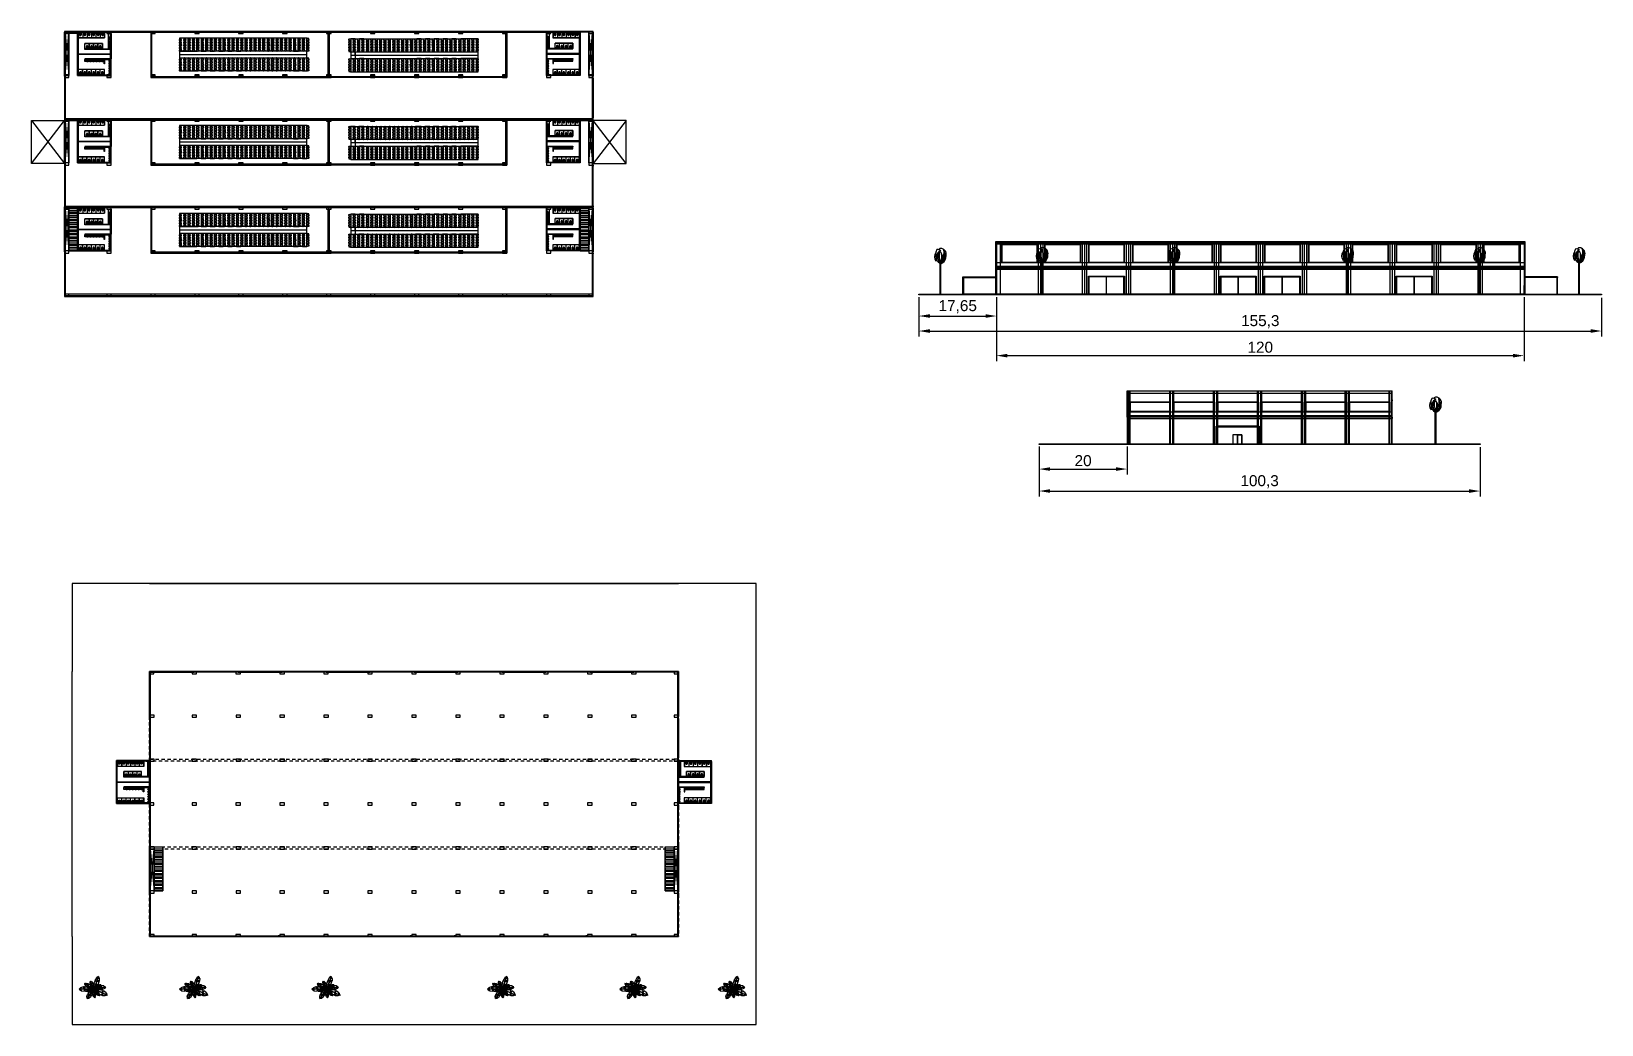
# Model space of a CAD drawing. Header units: millimetres. Extents: x 332 to 5606, y 276 to 1426.
# Drawn here: x 4440.9 to 4798.1, y 588.9 to 814.8 of the extents above; entities that cross this region are included whole.
import ezdxf

# ---------------------------------------------------------------- set-up
doc = ezdxf.new("R2010")
doc.units = ezdxf.units.MM
doc.linetypes.add('JIS_02_0.7', pattern=[1.35, 0.75, -0.6])
doc.layers.add('1VEGETACAO', color=7, linetype='Continuous')
doc.layers.add('PEITORIL', color=5, linetype='Continuous')
doc.styles.get("Standard").update_dxf_attribs({"font": 'arial.ttf'})
doc.dimstyles.new('ISO-25', dxfattribs={"dimtxt": 2.5, "dimasz": 2.5, "dimexe": 1.25, "dimexo": 0.625, "dimtad": 1, "dimtxsty": 'Standard', "dimcen": 2.5, "dimadec": 0, "dimazin": 0, "dimtfac": 1, "dimtmove": 0, "dimatfit": 3, "dimfxl": 1, "dimarcsym": 0})

msp = doc.modelspace()

# ---------------------------------------------------------------- blocks, each defined once
blk = doc.blocks.new('vaso_cx_acoplada_1')
at = {"linetype": 'Continuous'}
for centre in [(-0.11, -0.24), (0.12, -0.24)]:
    blk.add_circle(centre, 0.008, dxfattribs=at)
for centre, radius, start, end in [((-0.11, -0.18), 0.11, 136.5326, 180), ((1.38, -0.2), 1.6, 179.59, 196.6011), ((-0.1, -0.18), 0.11, 136.5326, 164.4946), ((0, -0.21), 0.215, 163.9784, 171.5717), ((-0.2, -0.18), 0.008, 171.5717, 263.6349), ((0, -0.21), 0.215, 171.5717, 179.2851), ((0.01, 1.7), 1.9, 263.6349, 270), ((1.38, -0.2), 1.59, 180.5244, 196.1957), ((-0.25, -0.06), 0.07, 321.8555, 326.3665), ((-0.18, -0.11), 0.01, 95.7172, 146.3665), ((0.01, -1.99), 1.9, 90, 95.7172), ((-0.16, -0.12), 0.0225, 114.5237, 139.2949), ((-0.24, -0.06), 0.07, 321.8555, 326.3665), ((-0.08, -0.63), 0.08, 196.6011, 260.4041), ((-0.07, -0.36), 0.075, 120.5583, 184.2477), ((0.85, -0.29), 1, 184.2477, 200.2598), ((-0.07, -0.62), 0.08, 196.1957, 260.8899), ((-0.06, -0.38), 0.075, 116.109, 182.0289), ((0.66, -0.36), 0.8, 182.0289, 200.9188), ((0.01, -0.49), 0.225, 90, 120.5583), ((0.01, -0.52), 0.225, 90, 116.109), ((-0.06, -0.63), 0.026, 200.2598, 262.5367), ((0.01, -0.12), 0.586, 260.8899, 270), ((0.01, -0.12), 0.6, 260.4041, 270), ((-0.06, -0.63), 0.026, 200.9188, 262.8803), ((0.01, -0.12), 0.546, 262.5367, 270), ((0.03, -0.45), 0.0677, 144.0457, 163.2777), ((0.05, -0.45), 0.0893, 163.2777, 172.1219), ((-0.04, -0.44), 0.00416, 309.4719, 346.4901), ((-0.04, -0.45), 0.00501, 140.0137, 160.5298), ((0.02, -0.46), 0.0636, 167.7779, 198.8244), ((0.02, -0.46), 0.0664, 197.8884, 217.9267), ((0.01, -0.44), 0.0515, 119.7295, 144.0457), ((0.01, -0.47), 0.0536, 217.9267, 242.0063), ((0.01, -0.42), 0.0347, 90, 119.7295), ((0.01, -0.48), 0.0398, 242.0063, 270), ((0.01, -1.99), 1.9, 84.2828, 90), ((0.01, 1.7), 1.9, 270, 276.3651), ((0.01, -0.49), 0.225, 59.4417, 90), ((0.01, -0.52), 0.225, 63.891, 90), ((0.01, -0.42), 0.0347, 60.2705, 90), ((0.01, -0.48), 0.0398, 270, 297.9937), ((0.01, -0.12), 0.546, 270, 277.4633), ((0.01, -0.12), 0.586, 270, 279.1101), ((0.01, -0.12), 0.6, 270, 279.5959), ((0, -0.44), 0.0515, 35.9543, 60.2705), ((0, -0.47), 0.0536, 297.9937, 322.0733), ((-0.02, -0.45), 0.0677, 16.7223, 35.9543), ((-0.01, -0.46), 0.0664, 322.0733, 342.1116), ((-0.04, -0.45), 0.0893, 7.8781, 16.7223), ((0.06, -0.44), 0.00416, 193.5099, 230.5281), ((0.05, -0.45), 0.00501, 19.4702, 39.9863), ((-0.01, -0.46), 0.0636, 341.1756, 12.2221), ((0.07, -0.63), 0.026, 277.1197, 339.0812), ((0.07, -0.63), 0.026, 277.4633, 339.7402), ((-0.65, -0.36), 0.8, 339.0812, 357.9711), ((0.07, -0.38), 0.075, 357.9711, 63.891), ((-0.84, -0.29), 1, 339.7402, 355.7523), ((0.09, -0.62), 0.08, 279.1101, 343.8043), ((0.09, -0.63), 0.08, 279.5959, 343.3989), ((0.08, -0.36), 0.075, 355.7523, 59.4417), ((-1.36, -0.2), 1.59, 343.8043, 359.4756), ((-1.36, -0.2), 1.6, 343.3989, 0.41), ((0.17, -0.12), 0.0225, 40.7051, 65.4763), ((0.25, -0.06), 0.07, 213.6335, 218.1445), ((0.19, -0.11), 0.01, 33.6335, 84.2828), ((0.11, -0.18), 0.11, 15.5054, 43.4674), ((0.26, -0.06), 0.07, 213.6335, 218.1445), ((0.13, -0.18), 0.11, 0, 43.4674), ((0.01, -0.21), 0.215, 8.4283, 16.0216), ((0.22, -0.18), 0.008, 276.3651, 8.4283), ((0.01, -0.21), 0.215, 0.7149, 8.4283)]:
    blk.add_arc(centre, radius, start, end, dxfattribs=at)
blk = doc.blocks.new('mictorio')
for p, q in [((-0.21, 0), (0.21, 0)), ((-0.22, -0.01), (-0.2, -0.24)), ((-0.17, -0.19), (-0.16, -0.24)), ((-0.14, -0.16), (0.14, -0.16)), ((0.17, -0.19), (0.16, -0.24)), ((0.22, -0.01), (0.2, -0.24))]:
    blk.add_line(p, q)
for centre, radius in [((-0.03, -0.2), 0.0107), ((-0.03, -0.23), 0.0107), ((0, -0.07), 0.0286), ((0, -0.07), 0.0143), ((0, -0.18), 0.0107), ((0, -0.24), 0.0107), ((0.03, -0.2), 0.0107), ((0.03, -0.23), 0.0107)]:
    blk.add_circle(centre, radius)
for centre, radius, start, end in [((-0.21, -0.01), 0.00716, 90, 184.572), ((0.21, -0.01), 0.00716, 355.428, 90), ((-0.13, -0.23), 0.0737, 108.6318, 194.8504), ((0, -0.19), 0.209, 195.6529, 344.3471), ((-0.14, -0.19), 0.0286, 90, 187.7652), ((0, -0.18), 0.174, 198.6893, 341.3107), ((0.14, -0.19), 0.0286, 352.2348, 90), ((0.13, -0.23), 0.0737, 345.1496, 71.3682)]:
    blk.add_arc(centre, radius, start, end)
blk = doc.blocks.new('lavatorio_66x45')
blk.add_lwpolyline([(-0.28, -0.03, -0.247757), (-0.23, 0), (0, 0), (0.23, 0, -0.247757), (0.28, -0.03, -0.523187), (0.13, -0.44, -0.064231), (0, -0.45, -0.064231), (-0.13, -0.44, -0.523187)], format="xyb", close=True)
for points in [[(0.12, -0.41, 0.331039), (0.3, -0.19, 0.428943), (0.22, -0.11), (0, -0.11), (-0.22, -0.11, 0.428943), (-0.3, -0.19, 0.331039), (-0.12, -0.41)], [(-0.28, -0.05, -0.019603), (-0.27, -0.04, -0.247757), (-0.23, -0.01), (0.23, -0.01, -0.247757), (0.27, -0.04, -0.019603), (0.28, -0.05, -0.064281)]]:
    blk.add_lwpolyline(points, format="xyb")
for centre, radius in [((-0.07, -0.05), 0.0234), ((0, -0.19), 0.03), ((0, -0.05), 0.0234), ((0.07, -0.05), 0.0234)]:
    blk.add_circle(centre, radius)
for start, end in [(253.4907, 270), (270, 286.5093)]:
    blk.add_arc((0, 0.05), 0.477, start, end)
blk = doc.blocks.new('Cadeira-Auditório-P1')
blk.add_line((0, 0.09), (-0.19, 0.09))
for points in [[(-0.23, 0.05), (-0.3, -0.2, 0.19305), (-0.29, -0.23), (-0.24, -0.33, 0.271204), (-0.19, -0.36), (0, -0.36)], [(-0.21, 0.04), (-0.27, -0.2, 0.19305), (-0.27, -0.22), (-0.19, -0.36, 0.221086)], [(0, 0.09), (-0.19, 0.09, 0.342369), (-0.23, 0.05)], [(0, 0.06), (-0.19, 0.06, 0.342369), (-0.21, 0.04, 0.342369)], [(0, 0.09), (0.19, 0.09, -0.342369), (0.24, 0.05)], [(0, 0.06), (0.19, 0.06, -0.342369), (0.21, 0.04, -0.342369)], [(0.24, 0.05), (0.3, -0.2, -0.19305), (0.29, -0.23), (0.24, -0.33, -0.271204), (0.19, -0.36), (0, -0.36)], [(0.21, 0.04), (0.27, -0.2, -0.19305), (0.27, -0.22), (0.19, -0.36, -0.271204)]]:
    blk.add_lwpolyline(points, format="xyb")
for points in [[(-0.15, 0), (0.14, 0)], [(-0.01, 0), (-0.15, 0)]]:
    blk.add_lwpolyline(points)
blk = doc.blocks.new('*D101')
at = {"color": 0, "lineweight": -2, "transparency": 16777216}
for p, q in [((4642.77, 754.33), (4642.77, 745.36)), ((4798.07, 754.18), (4798.07, 745.36)), ((4645.27, 746.61), (4795.57, 746.61))]:
    blk.add_line(p, q, dxfattribs=at)
at = {"color": 0, "transparency": 16777216}
for points in [[(4645.27, 747.03), (4645.27, 746.19), (4642.77, 746.61)], [(4795.57, 747.03), (4795.57, 746.19), (4798.07, 746.61)]]:
    blk.add_solid(points, dxfattribs=at)
at = {"layer": 'Defpoints', "color": 0, "transparency": 16777216}
for p in [(4642.77, 754.96), (4798.07, 754.81), (4798.07, 746.61)]:
    blk.add_point(p, dxfattribs=at)
at = {"color": 0, "transparency": 16777216, "insert": (4720.42, 748.74), "char_height": 2.5, "attachment_point": 5}
blk.add_mtext('155,3', dxfattribs=at)
blk = doc.blocks.new('*D102')
at = {"color": 0, "lineweight": -2, "transparency": 16777216}
for p, q in [((4670.12, 720.36), (4670.12, 708.96)), ((4770.42, 720.21), (4770.42, 708.96)), ((4672.62, 710.21), (4767.92, 710.21))]:
    blk.add_line(p, q, dxfattribs=at)
at = {"color": 0, "transparency": 16777216}
for points in [[(4672.62, 710.63), (4672.62, 709.8), (4670.12, 710.21)], [(4767.92, 710.63), (4767.92, 709.8), (4770.42, 710.21)]]:
    blk.add_solid(points, dxfattribs=at)
at = {"layer": 'Defpoints', "color": 0, "transparency": 16777216}
for p in [(4670.12, 720.98), (4770.42, 720.83), (4770.42, 710.21)]:
    blk.add_point(p, dxfattribs=at)
at = {"color": 0, "transparency": 16777216, "insert": (4720.27, 712.34), "char_height": 2.5, "attachment_point": 5}
blk.add_mtext('100,3', dxfattribs=at)
blk = doc.blocks.new('*D103')
at = {"color": 0, "lineweight": -2, "transparency": 16777216}
for p, q in [((4670.12, 720.21), (4670.12, 713.96)), ((4690.12, 720.36), (4690.12, 713.96)), ((4672.62, 715.21), (4687.62, 715.21))]:
    blk.add_line(p, q, dxfattribs=at)
at = {"color": 0, "transparency": 16777216}
for points in [[(4672.62, 715.63), (4672.62, 714.8), (4670.12, 715.21)], [(4687.62, 715.63), (4687.62, 714.8), (4690.12, 715.21)]]:
    blk.add_solid(points, dxfattribs=at)
at = {"layer": 'Defpoints', "color": 0, "transparency": 16777216}
for p in [(4670.12, 720.83), (4690.12, 720.98), (4690.12, 715.21)]:
    blk.add_point(p, dxfattribs=at)
at = {"color": 0, "transparency": 16777216, "insert": (4680.12, 717.11), "char_height": 2.5, "attachment_point": 5}
blk.add_mtext('20', dxfattribs=at)
blk = doc.blocks.new('*D104')
at = {"color": 0, "lineweight": -2, "transparency": 16777216}
for p, q in [((4642.77, 754.33), (4642.77, 748.77)), ((4660.42, 754.33), (4660.42, 748.77)), ((4645.27, 750.02), (4657.92, 750.02))]:
    blk.add_line(p, q, dxfattribs=at)
at = {"color": 0, "transparency": 16777216}
for points in [[(4645.27, 750.44), (4645.27, 749.61), (4642.77, 750.02)], [(4657.92, 750.44), (4657.92, 749.61), (4660.42, 750.02)]]:
    blk.add_solid(points, dxfattribs=at)
at = {"layer": 'Defpoints', "color": 0, "transparency": 16777216}
for p in [(4642.77, 754.96), (4660.42, 754.96), (4660.42, 750.02)]:
    blk.add_point(p, dxfattribs=at)
at = {"color": 0, "transparency": 16777216, "insert": (4651.6, 752.15), "char_height": 2.5, "attachment_point": 5}
blk.add_mtext('17,65', dxfattribs=at)
blk = doc.blocks.new('3DLF-P1')
at = {"color": 84}
blk.add_line((-1, 0, 0.2), (0, 0, 0.2), dxfattribs=at)
for points in [[(-19.4, 0, -5.3), (-17.1, 2, -2), (-17.1, 0, -1.4), (-19.4, 0, -5.3)], [(-19.4, 0, -5.3), (-17.1, -2, -2), (-17.1, 0, -1.4), (-19.4, 0, -5.3)], [(-17.1, 0, -1.4), (-17, 2.2, -1.5), (-13.9, 3.2, 0.1), (-13.6, 0, 0.6)], [(-17.1, 0, -1.4), (-16.8, -2.2, -1.4), (-12.4, -3, 1), (-12.3, 0, 1.4)], [(-13.6, 0, 0.6), (-13.5, 3.2, 0.4), (-12.4, 3.2, 1), (-12.3, 0, 1.4)], [(-12.3, 0, 1.4), (-12.1, 3.1, 2.2), (-7.8, 3.1, 2.2), (-7.8, 0, 1.4)]]:
    blk.add_3dface(points, dxfattribs=at)
for points, invisible_edges in [([(-12.3, 0, 1.4), (-12.1, -1.2, 1.7), (-11.8, -1.2, 1.7), (-11.8, 0, 1.4)], 4), ([(-11.8, 0, 1.4), (-11.8, -1.2, 1.7), (-11.3, -2.9, 2.2), (-11.3, 0, 1.4)], 5), ([(-11.3, 0, 1.4), (-11.3, -2.9, 2.2), (-8.1, -2.9, 2.2), (-7.8, -1.9, 1.9)], 9), ([(-11.3, 0, 1.4), (-7.8, 0, 1.4), (-7.8, -1.9, 1.9)], 10), ([(-7.9, 0, 1.4), (-7.3, 3.2, 1.9), (-3.9, 2.2, 1.1), (-3.9, 0, 0.7)], 4), ([(-7.9, 0, 1.4), (-7.8, -2, 1.7), (-7.5, -3, 1.9), (-3.9, -2, 1)], 9), ([(-7.9, 0, 1.4), (-3.9, -2, 1), (-1.2, -0.5, 0.3), (-1, 0, 0.2)], 1), ([(-3.9, 0, 0.7), (-3.9, 2.2, 1.1), (-1.2, 0.7, 0.3)], 9), ([(-3.9, 0, 0.7), (-1.2, 0.7, 0.3), (-1, 0, 0.2)], 1)]:
    blk.add_3dface(points, dxfattribs=dict(at, invisible_edges=invisible_edges))
blk = doc.blocks.new('PALMEIRA')
at = {"color": 252}
blk.add_circle((0, 0), 0.0227, dxfattribs=at)
at = {"color": 84, "xscale": 0.03750000000000001, "yscale": 0.03750000000000001, "zscale": 0.03750000000000001}
blk.add_blockref('3DLF-P1', (0, 0, 1.635), dxfattribs=at)
at = {"color": 84}
for p, xscale, yscale, zscale, rotation in [((0, 0, 1.69), 0.028125, 0.028125, 0.028125, 329.9999999999999), ((0, 0, 1.827), 0.028125, 0.028125, 0.028125, 329.9999999999999), ((0, 0.009, 1.755), 0.03000000000000001, 0.03000000000000001, 0.03000000000000001, 55), ((0, 0, 1.939), 0.01875000000000001, 0.01875000000000001, 0.01875000000000001, 15), ((0, 0, 1.911), 0.0225, 0.0225, 0.0225, 295.1447856306789), ((0, 0, 1.709), 0.03375, 0.03375, 0.03375, 250), ((0, 0, 1.912), 0.0225, 0.0225, 0.0225, 95), ((0, 0, 1.659), 0.03750000000000001, 0.03750000000000001, 0.03750000000000001, 155), ((0, 0, 1.874), 0.020625, 0.020625, 0.020625, 210), ((0, 0, 1.805), 0.03000000000000001, 0.03000000000000001, 0.03000000000000001, 190)]:
    blk.add_blockref('3DLF-P1', p, dxfattribs=dict(at, xscale=xscale, yscale=yscale, zscale=zscale, rotation=rotation))
at = {"color": 84, "extrusion": (0.721942, -0.193444, 0.664364), "xscale": 0.009375000000000001, "yscale": 0.009375000000000001, "zscale": 0.009375000000000001, "rotation": 257.2160735877907}
blk.add_blockref('3DLF-P1', (0, 1.455, 1.293), dxfattribs=at)
at = {"color": 56}
for p, xscale, yscale, zscale, rotation in [((0, 0, 1.696), 0.0225, 0.0225, 0.0225, 130.2363583092738), ((0, 0, 1.834), 0.015, 0.015, 0.015, 113.1985905136482), ((0, 0, 1.946), 0.01125, 0.01125, 0.01125, 230.1944289077348)]:
    blk.add_blockref('3DLF-P1', p, dxfattribs=dict(at, xscale=xscale, yscale=yscale, zscale=zscale, rotation=rotation))
at = {"color": 84, "extrusion": (-0.657265, 0.176114, 0.732793), "xscale": 0.009375000000000001, "yscale": 0.009375000000000001, "zscale": 0.009375000000000001, "rotation": 254.1723377001319}
blk.add_blockref('3DLF-P1', (0.005, 1.325, 1.426), dxfattribs=at)
blk = doc.blocks.new('palmeira2')
at = {"layer": '1VEGETACAO'}
for p, q in [((-0.2, 7.16), (-0.2, 7.78)), ((0, 7.37), (0, 7.6)), ((0, 0), (0, 7.17)), ((-0.2, 0), (-0.2, 7.12))]:
    blk.add_line(p, q, dxfattribs=at)
for centre, radius, start, end in [((0.21, 8.69), 1.7, 144.9595, 216.99), ((0.83, 9.3), 2.05, 150.4477, 217.1804), ((0.62, 8.75), 1.76, 179.1669, 240.5967), ((3.92, 7.25), 5.09, 166.449, 175.2925), ((0.38, 8.76), 1.37, 108.4273, 210.4606), ((3.92, 7.25), 5.09, 149.1749, 164.4632), ((-0.73, 9.37), 0.966, 45.5495, 103.4023), ((-0.95, 10.31), 0, 26.8046, 0), ((-0.8, 8.06), 0, 254.3609, 0), ((1.87, 8.69), 2.58, 152.9637, 214.9325), ((0.05, 9.91), 0.701, 32.1984, 144.3146), ((2.62, 8.94), 3.05, 162.1846, 208.9024), ((-1.24, 8.52), 1.66, 344.0325, 57.749), ((-1.72, 8.79), 2.23, 311.2961, 344.5475), ((-0.49, 8.75), 1.66, 278.4034, 298.9246), ((-3.61, 8.83), 3.82, 339.0755, 8.701), ((-0.05, 7.46), 0, 237.8047, 0), ((-1.28, 8.64), 2.09, 319.0075, 17.5157), ((-3.98, 8.32), 4.41, 346.1557, 358.7288), ((0.3, 7.26), 0, 98.015, 0), ((-2.39, 9.56), 3.12, 331.2033, 13.273), ((0.35, 8.06), 0.0042, 151.2033, 28.7967), ((-0.49, 8.75), 1.66, 300.6877, 4.6601), ((-0.03, 9.32), 1.26, 313.8995, 70.0715), ((0.64, 10.28), 0.00435, 147.8016, 32.1984), ((-1.15, 9.1), 2.11, 341.1302, 30.5947)]:
    blk.add_arc(centre, radius, start, end, dxfattribs=at)
blk = doc.blocks.new('*D105')
at = {"color": 0, "lineweight": -2, "transparency": 16777216}
for p, q in [((4660.42, 754.33), (4660.42, 739.76)), ((4780.42, 754.33), (4780.42, 739.76)), ((4662.92, 741.01), (4777.92, 741.01))]:
    blk.add_line(p, q, dxfattribs=at)
at = {"color": 0, "transparency": 16777216}
for points in [[(4662.92, 741.42), (4662.92, 740.59), (4660.42, 741.01)], [(4777.92, 741.42), (4777.92, 740.59), (4780.42, 741.01)]]:
    blk.add_solid(points, dxfattribs=at)
at = {"layer": 'Defpoints', "color": 0, "transparency": 16777216}
for p in [(4660.42, 754.96), (4780.42, 754.96), (4780.42, 741.01)]:
    blk.add_point(p, dxfattribs=at)
at = {"color": 0, "transparency": 16777216, "insert": (4720.42, 742.91), "char_height": 2.5, "attachment_point": 5}
blk.add_mtext('120', dxfattribs=at)
blk = doc.blocks.new('PORTA')
for p, q in [((-0.09, 0), (-0.09, -2.1)), ((-0.06, 0), (-0.06, -2.1))]:
    blk.add_line(p, q)
at = {"layer": 'PEITORIL'}
for p, q in [((-0.15, 0), (-0.15, -2.1)), ((0, 0), (0, -2.1))]:
    blk.add_line(p, q, dxfattribs=at)

# ---------------------------------------------------------------- dimensions: what is measured, and where the dimension line sits
at = {"color": 1}
for base, p1, p2, picture, middle in [((4798.072, 746.61), (4642.772, 754.955), (4798.072, 754.805), '*D101', (4720.422, 748.737)), ((4660.422, 750.023), (4642.772, 754.955), (4660.422, 754.955), '*D104', (4651.597, 752.151)), ((4770.417, 710.215), (4670.117, 720.982), (4770.417, 720.832), '*D102', (4720.267, 712.342)), ((4690.117, 715.213), (4670.117, 720.832), (4690.117, 720.982), '*D103', (4680.117, 717.114))]:
    dim = msp.add_linear_dim(base=base, p1=p1, p2=p2, dimstyle='ISO-25', dxfattribs=at)
    dim.commit()
    dim.dimension.update_dxf_attribs({"geometry": picture, "text_midpoint": middle})
dim = msp.add_linear_dim(base=(4780.422, 741.007), p1=(4660.422, 754.955), p2=(4780.422, 754.955), dimstyle='ISO-25')
dim.commit()
dim.dimension.update_dxf_attribs({"geometry": '*D105', "text_midpoint": (4720.422, 742.908)})

# ---------------------------------------------------------------- linework, layer by layer
for p, q in [((4449.362, 814.755), (4448.362, 814.755)), ((4448.362, 814.755), (4448.362, 814.255)), ((4568.669, 814.755), (4448.369, 814.755)), ((4448.369, 814.755), (4448.369, 754.455)), ((4449.369, 814.755), (4448.369, 814.755)), ((4448.369, 804.605), (4448.369, 814.605)), ((4448.369, 814.605), (4448.519, 814.605)), ((4448.519, 814.605), (4448.519, 814.755)), ((4568.519, 814.605), (4448.519, 814.605)), ((4448.519, 814.605), (4448.519, 754.605)), ((4448.519, 814.605), (4458.519, 814.605)), ((4449.362, 814.255), (4449.362, 814.755)), ((4449.369, 814.255), (4449.369, 814.755)), ((4449.369, 804.755), (4449.369, 814.755)), ((4449.369, 814.755), (4451.369, 814.755)), ((4451.369, 814.755), (4451.369, 814.255)), ((4451.369, 804.755), (4451.369, 814.755)), ((4459.019, 814.755), (4458.019, 814.755)), ((4458.019, 814.755), (4458.019, 814.255)), ((4459.026, 814.755), (4458.026, 814.755)), ((4458.026, 814.755), (4458.026, 814.255)), ((4458.519, 814.605), (4458.519, 814.755)), ((4458.519, 814.755), (4468.519, 814.755)), ((4459.019, 814.255), (4459.019, 814.755)), ((4459.026, 814.255), (4459.026, 814.755)), ((4469.019, 814.755), (4468.019, 814.755)), ((4468.019, 814.755), (4468.019, 814.255)), ((4469.026, 814.755), (4468.026, 814.755)), ((4468.026, 814.755), (4468.026, 814.255)), ((4468.519, 814.755), (4468.519, 814.605)), ((4468.519, 814.605), (4478.519, 814.605)), ((4469.019, 814.255), (4469.019, 814.755)), ((4469.026, 814.255), (4469.026, 814.755)), ((4479.019, 814.755), (4478.019, 814.755)), ((4478.019, 814.755), (4478.019, 814.255)), ((4479.026, 814.755), (4478.026, 814.755)), ((4478.026, 814.755), (4478.026, 814.255)), ((4478.519, 814.605), (4478.519, 814.755)), ((4478.519, 814.755), (4488.519, 814.755)), ((4479.019, 814.255), (4479.019, 814.755)), ((4479.026, 814.255), (4479.026, 814.755)), ((4489.019, 814.755), (4488.019, 814.755)), ((4488.019, 814.755), (4488.019, 814.255)), ((4489.026, 814.755), (4488.026, 814.755)), ((4488.026, 814.755), (4488.026, 814.255)), ((4488.519, 814.755), (4488.519, 814.605)), ((4488.519, 814.605), (4498.519, 814.605)), ((4489.019, 814.255), (4489.019, 814.755)), ((4489.026, 814.255), (4489.026, 814.755)), ((4499.019, 814.755), (4498.019, 814.755)), ((4498.019, 814.755), (4498.019, 814.255)), ((4499.026, 814.755), (4498.026, 814.755)), ((4498.026, 814.755), (4498.026, 814.255)), ((4498.519, 814.605), (4498.519, 814.755)), ((4498.519, 814.755), (4508.519, 814.755)), ((4499.019, 814.255), (4499.019, 814.755)), ((4499.026, 814.255), (4499.026, 814.755)), ((4509.019, 814.755), (4508.019, 814.755)), ((4508.019, 814.755), (4508.019, 814.255)), ((4509.026, 814.755), (4508.026, 814.755)), ((4508.026, 814.755), (4508.026, 814.255)), ((4508.519, 814.755), (4508.519, 814.605)), ((4508.519, 814.605), (4518.519, 814.605)), ((4509.019, 814.255), (4509.019, 814.755)), ((4509.026, 814.255), (4509.026, 814.755)), ((4519.019, 814.755), (4518.019, 814.755)), ((4518.019, 814.755), (4518.019, 814.255)), ((4519.026, 814.755), (4518.026, 814.755)), ((4518.026, 814.755), (4518.026, 814.255)), ((4518.519, 814.605), (4518.519, 814.755)), ((4518.519, 814.755), (4528.519, 814.755)), ((4519.019, 814.255), (4519.019, 814.755)), ((4519.026, 814.255), (4519.026, 814.755)), ((4529.019, 814.755), (4528.019, 814.755)), ((4528.019, 814.755), (4528.019, 814.255)), ((4529.026, 814.755), (4528.026, 814.755)), ((4528.026, 814.755), (4528.026, 814.255)), ((4528.519, 814.755), (4528.519, 814.605)), ((4528.519, 814.605), (4538.519, 814.605)), ((4529.019, 814.255), (4529.019, 814.755)), ((4529.026, 814.255), (4529.026, 814.755)), ((4539.019, 814.755), (4538.019, 814.755)), ((4538.019, 814.755), (4538.019, 814.255)), ((4539.026, 814.755), (4538.026, 814.755)), ((4538.026, 814.755), (4538.026, 814.255)), ((4538.519, 814.605), (4538.519, 814.755)), ((4538.519, 814.755), (4548.519, 814.755)), ((4539.019, 814.255), (4539.019, 814.755)), ((4539.026, 814.255), (4539.026, 814.755)), ((4549.019, 814.755), (4548.019, 814.755)), ((4548.019, 814.755), (4548.019, 814.255)), ((4549.026, 814.755), (4548.026, 814.755)), ((4548.026, 814.755), (4548.026, 814.255)), ((4548.519, 814.755), (4548.519, 814.605)), ((4548.519, 814.605), (4558.519, 814.605)), ((4549.019, 814.255), (4549.019, 814.755)), ((4549.026, 814.255), (4549.026, 814.755)), ((4559.019, 814.755), (4558.019, 814.755)), ((4558.019, 814.755), (4558.019, 814.255)), ((4559.026, 814.755), (4558.026, 814.755)), ((4558.026, 814.755), (4558.026, 814.255)), ((4558.519, 814.605), (4558.519, 814.755)), ((4558.519, 814.755), (4568.519, 814.755)), ((4559.019, 814.255), (4559.019, 814.755)), ((4559.026, 814.255), (4559.026, 814.755)), ((4565.679, 804.755), (4565.679, 814.755)), ((4565.679, 814.755), (4567.679, 814.755)), ((4565.679, 814.755), (4565.679, 814.355)), ((4568.672, 814.755), (4567.672, 814.755)), ((4567.672, 814.755), (4567.672, 814.255)), ((4568.679, 814.755), (4567.679, 814.755)), ((4567.679, 814.755), (4567.679, 814.255)), ((4568.519, 814.755), (4568.519, 814.605)), ((4568.519, 754.605), (4568.519, 814.605)), ((4568.519, 814.605), (4568.669, 814.605)), ((4568.669, 754.455), (4568.669, 814.755)), ((4568.669, 814.755), (4568.672, 814.755)), ((4568.669, 814.605), (4568.669, 804.605)), ((4568.669, 804.605), (4568.669, 814.605)), ((4568.669, 814.605), (4568.669, 804.605)), ((4568.669, 814.605), (4568.672, 814.605)), ((4568.672, 814.255), (4568.672, 814.755)), ((4448.362, 814.255), (4449.362, 814.255)), ((4448.369, 814.255), (4449.369, 814.255)), ((4448.519, 814.055), (4448.369, 814.055)), ((4448.369, 814.055), (4448.444, 814.055)), ((4448.519, 814.255), (4448.519, 814.055)), ((4448.519, 814.255), (4449.369, 814.255)), ((4449.369, 814.355), (4451.369, 814.355)), ((4449.369, 814.355), (4449.369, 813.955)), ((4449.369, 813.955), (4449.369, 813.555)), ((4449.369, 813.155), (4449.369, 812.755)), ((4449.369, 812.355), (4449.369, 811.955)), ((4449.369, 811.555), (4449.369, 811.155)), ((4451.369, 813.555), (4451.369, 813.155)), ((4451.369, 812.755), (4451.369, 812.355)), ((4451.369, 811.955), (4451.369, 811.555)), ((4451.369, 811.155), (4451.369, 810.755)), ((4458.019, 814.255), (4459.019, 814.255)), ((4458.026, 814.255), (4459.026, 814.255)), ((4468.019, 814.255), (4469.019, 814.255)), ((4468.026, 814.255), (4469.026, 814.255)), ((4478.019, 814.255), (4479.019, 814.255)), ((4478.026, 814.255), (4479.026, 814.255)), ((4488.019, 814.255), (4489.019, 814.255)), ((4488.026, 814.255), (4489.026, 814.255)), ((4498.019, 814.255), (4499.019, 814.255)), ((4498.026, 814.255), (4499.026, 814.255)), ((4508.019, 814.255), (4509.019, 814.255)), ((4508.026, 814.255), (4509.026, 814.255)), ((4518.019, 814.255), (4519.019, 814.255)), ((4518.026, 814.255), (4519.026, 814.255)), ((4528.019, 814.255), (4529.019, 814.255)), ((4528.026, 814.255), (4529.026, 814.255)), ((4538.019, 814.255), (4539.019, 814.255)), ((4538.026, 814.255), (4539.026, 814.255)), ((4548.019, 814.255), (4549.019, 814.255)), ((4548.026, 814.255), (4549.026, 814.255)), ((4558.019, 814.255), (4559.019, 814.255)), ((4558.026, 814.255), (4559.026, 814.255)), ((4565.679, 814.355), (4565.679, 813.955)), ((4565.679, 813.955), (4565.679, 813.555)), ((4565.679, 813.155), (4565.679, 812.755)), ((4565.679, 812.355), (4565.679, 811.955)), ((4565.679, 811.555), (4565.679, 811.155)), ((4567.672, 814.255), (4568.672, 814.255)), ((4567.679, 813.555), (4567.679, 813.155)), ((4567.679, 812.755), (4567.679, 812.355)), ((4567.679, 811.955), (4567.679, 811.555)), ((4567.679, 811.155), (4567.679, 810.755)), ((4568.519, 814.255), (4568.594, 814.255)), ((4568.519, 814.055), (4568.519, 805.055)), ((4568.669, 814.255), (4568.669, 814.055)), ((4449.369, 810.755), (4449.369, 810.355)), ((4449.369, 809.955), (4449.369, 809.555)), ((4449.369, 809.155), (4449.369, 808.755)), ((4449.369, 808.355), (4449.369, 807.955)), ((4449.369, 807.555), (4449.369, 807.155)), ((4451.369, 810.355), (4451.369, 809.955)), ((4451.369, 809.555), (4451.369, 809.155)), ((4451.369, 808.755), (4451.369, 808.355)), ((4451.369, 807.955), (4451.369, 807.555)), ((4565.679, 810.755), (4565.679, 810.355)), ((4565.679, 809.955), (4565.679, 809.555)), ((4565.679, 809.155), (4565.679, 808.755)), ((4565.679, 808.355), (4565.679, 807.955)), ((4565.679, 807.555), (4565.679, 807.155)), ((4567.679, 810.355), (4567.679, 809.955)), ((4567.679, 809.555), (4567.679, 809.155)), ((4567.679, 808.755), (4567.679, 808.355)), ((4567.679, 807.955), (4567.679, 807.555)), ((4449.369, 804.855), (4448.369, 804.855)), ((4448.369, 804.855), (4448.369, 804.355)), ((4449.369, 804.755), (4448.369, 804.755)), ((4448.519, 804.605), (4448.369, 804.605)), ((4448.369, 804.355), (4449.369, 804.355)), ((4448.369, 804.255), (4449.369, 804.255)), ((4448.519, 794.605), (4448.519, 804.605)), ((4449.369, 806.755), (4449.369, 806.355)), ((4449.369, 805.955), (4449.369, 805.555)), ((4449.369, 805.155), (4449.369, 804.755)), ((4449.369, 804.355), (4449.369, 804.855)), ((4449.369, 804.255), (4449.369, 804.755)), ((4451.369, 807.155), (4451.369, 806.755)), ((4451.369, 806.355), (4451.369, 805.955)), ((4451.369, 805.555), (4451.369, 805.155)), ((4459.026, 804.855), (4458.026, 804.855)), ((4458.026, 804.855), (4458.026, 804.355)), ((4459.026, 804.755), (4458.026, 804.755)), ((4458.026, 804.755), (4458.026, 804.255)), ((4458.026, 804.355), (4459.026, 804.355)), ((4458.026, 804.255), (4459.026, 804.255)), ((4459.026, 804.355), (4459.026, 804.855)), ((4459.026, 804.255), (4459.026, 804.755)), ((4469.026, 804.855), (4468.026, 804.855)), ((4468.026, 804.855), (4468.026, 804.355)), ((4469.026, 804.755), (4468.026, 804.755)), ((4468.026, 804.755), (4468.026, 804.255)), ((4468.026, 804.355), (4469.026, 804.355)), ((4468.026, 804.255), (4469.026, 804.255)), ((4469.026, 804.355), (4469.026, 804.855)), ((4469.026, 804.255), (4469.026, 804.755)), ((4479.026, 804.855), (4478.026, 804.855)), ((4478.026, 804.855), (4478.026, 804.355)), ((4479.026, 804.755), (4478.026, 804.755)), ((4478.026, 804.755), (4478.026, 804.255)), ((4478.026, 804.355), (4479.026, 804.355)), ((4478.026, 804.255), (4479.026, 804.255)), ((4479.026, 804.355), (4479.026, 804.855)), ((4479.026, 804.255), (4479.026, 804.755)), ((4489.026, 804.855), (4488.026, 804.855)), ((4488.026, 804.855), (4488.026, 804.355)), ((4489.026, 804.755), (4488.026, 804.755)), ((4488.026, 804.755), (4488.026, 804.255)), ((4488.026, 804.355), (4489.026, 804.355)), ((4488.026, 804.255), (4489.026, 804.255)), ((4489.026, 804.355), (4489.026, 804.855)), ((4489.026, 804.255), (4489.026, 804.755)), ((4499.026, 804.855), (4498.026, 804.855)), ((4498.026, 804.855), (4498.026, 804.355)), ((4499.026, 804.755), (4498.026, 804.755)), ((4498.026, 804.755), (4498.026, 804.255)), ((4498.026, 804.355), (4499.026, 804.355)), ((4498.026, 804.255), (4499.026, 804.255)), ((4499.026, 804.355), (4499.026, 804.855)), ((4499.026, 804.255), (4499.026, 804.755)), ((4509.026, 804.855), (4508.026, 804.855)), ((4508.026, 804.855), (4508.026, 804.355)), ((4509.026, 804.755), (4508.026, 804.755)), ((4508.026, 804.755), (4508.026, 804.255)), ((4508.026, 804.355), (4509.026, 804.355)), ((4508.026, 804.255), (4509.026, 804.255)), ((4509.026, 804.355), (4509.026, 804.855)), ((4509.026, 804.255), (4509.026, 804.755)), ((4519.026, 804.855), (4518.026, 804.855)), ((4518.026, 804.855), (4518.026, 804.355)), ((4519.026, 804.755), (4518.026, 804.755)), ((4518.026, 804.755), (4518.026, 804.255)), ((4518.026, 804.355), (4519.026, 804.355)), ((4518.026, 804.255), (4519.026, 804.255)), ((4519.026, 804.355), (4519.026, 804.855)), ((4519.026, 804.255), (4519.026, 804.755)), ((4529.026, 804.855), (4528.026, 804.855)), ((4528.026, 804.855), (4528.026, 804.355)), ((4529.026, 804.755), (4528.026, 804.755)), ((4528.026, 804.755), (4528.026, 804.255)), ((4528.026, 804.355), (4529.026, 804.355)), ((4528.026, 804.255), (4529.026, 804.255)), ((4529.026, 804.355), (4529.026, 804.855)), ((4529.026, 804.255), (4529.026, 804.755)), ((4539.026, 804.855), (4538.026, 804.855)), ((4538.026, 804.855), (4538.026, 804.355)), ((4539.026, 804.755), (4538.026, 804.755)), ((4538.026, 804.755), (4538.026, 804.255)), ((4538.026, 804.355), (4539.026, 804.355)), ((4538.026, 804.255), (4539.026, 804.255)), ((4539.026, 804.355), (4539.026, 804.855)), ((4539.026, 804.255), (4539.026, 804.755)), ((4549.026, 804.855), (4548.026, 804.855)), ((4548.026, 804.855), (4548.026, 804.355)), ((4549.026, 804.755), (4548.026, 804.755)), ((4548.026, 804.755), (4548.026, 804.255)), ((4548.026, 804.355), (4549.026, 804.355)), ((4548.026, 804.255), (4549.026, 804.255)), ((4549.026, 804.355), (4549.026, 804.855)), ((4549.026, 804.255), (4549.026, 804.755)), ((4559.026, 804.855), (4558.026, 804.855)), ((4558.026, 804.855), (4558.026, 804.355)), ((4559.026, 804.755), (4558.026, 804.755)), ((4558.026, 804.755), (4558.026, 804.255)), ((4558.026, 804.355), (4559.026, 804.355)), ((4558.026, 804.255), (4559.026, 804.255)), ((4559.026, 804.355), (4559.026, 804.855)), ((4559.026, 804.255), (4559.026, 804.755)), ((4565.679, 806.755), (4565.679, 806.355)), ((4565.679, 805.955), (4565.679, 805.555)), ((4565.679, 805.155), (4565.679, 804.755)), ((4567.679, 807.155), (4567.679, 806.755)), ((4567.679, 806.355), (4567.679, 805.955)), ((4567.679, 805.555), (4567.679, 805.155)), ((4568.679, 804.855), (4567.679, 804.855)), ((4567.679, 804.855), (4567.679, 804.355)), ((4568.679, 804.755), (4567.679, 804.755)), ((4567.679, 804.755), (4567.679, 804.255)), ((4567.679, 804.355), (4568.679, 804.355)), ((4567.679, 804.255), (4568.679, 804.255)), ((4568.519, 804.855), (4568.679, 804.855)), ((4568.669, 804.605), (4568.519, 804.605)), ((4568.519, 804.605), (4568.519, 794.605)), ((4568.519, 804.355), (4568.519, 804.105)), ((4568.519, 804.355), (4568.679, 804.355)), ((4568.594, 804.855), (4568.594, 804.355)), ((4568.669, 804.105), (4568.669, 795.105)), ((4568.679, 804.355), (4568.679, 804.855)), ((4449.369, 794.855), (4448.369, 794.855)), ((4448.369, 794.855), (4448.369, 794.355)), ((4449.369, 794.855), (4448.369, 794.855)), ((4448.369, 784.605), (4448.369, 794.605)), ((4448.369, 794.605), (4448.519, 794.605)), ((4448.369, 794.355), (4449.369, 794.355)), ((4448.369, 794.355), (4449.369, 794.355)), ((4448.519, 794.355), (4449.369, 794.355)), ((4449.369, 794.355), (4449.369, 794.855)), ((4449.369, 794.355), (4449.369, 794.855)), ((4449.369, 784.855), (4449.369, 794.855)), ((4449.369, 794.855), (4451.369, 794.855)), ((4449.369, 794.455), (4451.369, 794.455)), ((4449.369, 794.455), (4449.369, 794.055)), ((4449.369, 794.055), (4449.369, 793.655)), ((4449.369, 793.255), (4449.369, 792.855)), ((4451.369, 794.855), (4451.369, 794.355)), ((4451.369, 784.855), (4451.369, 794.855)), ((4451.369, 793.655), (4451.369, 793.255)), ((4459.026, 794.855), (4458.026, 794.855)), ((4458.026, 794.855), (4458.026, 794.355)), ((4459.026, 794.855), (4458.026, 794.855)), ((4458.026, 794.855), (4458.026, 794.355)), ((4458.026, 794.355), (4459.026, 794.355)), ((4458.026, 794.355), (4459.026, 794.355)), ((4459.026, 794.355), (4459.026, 794.855)), ((4459.026, 794.355), (4459.026, 794.855)), ((4469.026, 794.855), (4468.026, 794.855)), ((4468.026, 794.855), (4468.026, 794.355)), ((4469.026, 794.855), (4468.026, 794.855)), ((4468.026, 794.855), (4468.026, 794.355)), ((4468.026, 794.355), (4469.026, 794.355)), ((4468.026, 794.355), (4469.026, 794.355)), ((4469.026, 794.355), (4469.026, 794.855)), ((4469.026, 794.355), (4469.026, 794.855)), ((4479.026, 794.855), (4478.026, 794.855)), ((4478.026, 794.855), (4478.026, 794.355)), ((4479.026, 794.855), (4478.026, 794.855)), ((4478.026, 794.855), (4478.026, 794.355)), ((4478.026, 794.355), (4479.026, 794.355)), ((4478.026, 794.355), (4479.026, 794.355)), ((4479.026, 794.355), (4479.026, 794.855)), ((4479.026, 794.355), (4479.026, 794.855)), ((4489.026, 794.855), (4488.026, 794.855)), ((4488.026, 794.855), (4488.026, 794.355)), ((4489.026, 794.855), (4488.026, 794.855)), ((4488.026, 794.855), (4488.026, 794.355)), ((4488.026, 794.355), (4489.026, 794.355)), ((4488.026, 794.355), (4489.026, 794.355)), ((4489.026, 794.355), (4489.026, 794.855)), ((4489.026, 794.355), (4489.026, 794.855)), ((4499.026, 794.855), (4498.026, 794.855)), ((4498.026, 794.855), (4498.026, 794.355)), ((4499.026, 794.855), (4498.026, 794.855)), ((4498.026, 794.855), (4498.026, 794.355)), ((4498.026, 794.355), (4499.026, 794.355)), ((4498.026, 794.355), (4499.026, 794.355)), ((4499.026, 794.355), (4499.026, 794.855)), ((4499.026, 794.355), (4499.026, 794.855)), ((4509.026, 794.855), (4508.026, 794.855)), ((4508.026, 794.855), (4508.026, 794.355)), ((4509.026, 794.855), (4508.026, 794.855)), ((4508.026, 794.855), (4508.026, 794.355)), ((4508.026, 794.355), (4509.026, 794.355)), ((4508.026, 794.355), (4509.026, 794.355)), ((4509.026, 794.355), (4509.026, 794.855)), ((4509.026, 794.355), (4509.026, 794.855)), ((4519.026, 794.855), (4518.026, 794.855)), ((4518.026, 794.855), (4518.026, 794.355)), ((4519.026, 794.855), (4518.026, 794.855)), ((4518.026, 794.855), (4518.026, 794.355)), ((4518.026, 794.355), (4519.026, 794.355)), ((4518.026, 794.355), (4519.026, 794.355)), ((4519.026, 794.355), (4519.026, 794.855)), ((4519.026, 794.355), (4519.026, 794.855)), ((4529.026, 794.855), (4528.026, 794.855)), ((4528.026, 794.855), (4528.026, 794.355)), ((4529.026, 794.855), (4528.026, 794.855)), ((4528.026, 794.855), (4528.026, 794.355)), ((4528.026, 794.355), (4529.026, 794.355)), ((4528.026, 794.355), (4529.026, 794.355)), ((4529.026, 794.355), (4529.026, 794.855)), ((4529.026, 794.355), (4529.026, 794.855)), ((4539.026, 794.855), (4538.026, 794.855)), ((4538.026, 794.855), (4538.026, 794.355)), ((4539.026, 794.855), (4538.026, 794.855)), ((4538.026, 794.855), (4538.026, 794.355)), ((4538.026, 794.355), (4539.026, 794.355)), ((4538.026, 794.355), (4539.026, 794.355)), ((4539.026, 794.355), (4539.026, 794.855)), ((4539.026, 794.355), (4539.026, 794.855)), ((4549.026, 794.855), (4548.026, 794.855)), ((4548.026, 794.855), (4548.026, 794.355)), ((4549.026, 794.855), (4548.026, 794.855)), ((4548.026, 794.855), (4548.026, 794.355)), ((4548.026, 794.355), (4549.026, 794.355)), ((4548.026, 794.355), (4549.026, 794.355)), ((4549.026, 794.355), (4549.026, 794.855)), ((4549.026, 794.355), (4549.026, 794.855)), ((4559.026, 794.855), (4558.026, 794.855)), ((4558.026, 794.855), (4558.026, 794.355)), ((4559.026, 794.855), (4558.026, 794.855)), ((4558.026, 794.855), (4558.026, 794.355)), ((4558.026, 794.355), (4559.026, 794.355)), ((4558.026, 794.355), (4559.026, 794.355)), ((4559.026, 794.355), (4559.026, 794.855)), ((4559.026, 794.355), (4559.026, 794.855)), ((4565.679, 784.855), (4565.679, 794.855)), ((4565.679, 794.855), (4567.679, 794.855)), ((4565.679, 794.855), (4565.679, 794.455)), ((4565.679, 794.455), (4567.679, 794.455)), ((4565.679, 794.455), (4565.679, 794.055)), ((4565.679, 794.055), (4565.679, 793.655)), ((4565.679, 793.255), (4565.679, 792.855)), ((4568.679, 794.855), (4567.679, 794.855)), ((4567.679, 794.855), (4567.679, 794.355)), ((4568.679, 794.855), (4567.679, 794.855)), ((4567.679, 794.855), (4567.679, 794.355)), ((4567.679, 794.355), (4568.679, 794.355)), ((4567.679, 793.655), (4567.679, 793.255)), ((4568.519, 795.105), (4568.519, 794.855)), ((4568.519, 794.855), (4568.679, 794.855)), ((4568.519, 794.605), (4568.669, 794.605)), ((4568.519, 794.355), (4568.519, 794.105)), ((4568.519, 794.355), (4568.679, 794.355)), ((4568.594, 794.855), (4568.594, 794.355)), ((4568.669, 794.605), (4568.669, 784.605)), ((4568.669, 794.105), (4568.669, 785.105)), ((4568.679, 794.355), (4568.679, 794.855)), ((4449.369, 792.455), (4449.369, 792.055)), ((4449.369, 791.655), (4449.369, 791.255)), ((4449.369, 790.855), (4449.369, 790.455)), ((4449.369, 790.055), (4449.369, 789.655)), ((4451.369, 792.855), (4451.369, 792.455)), ((4451.369, 792.055), (4451.369, 791.655)), ((4451.369, 791.255), (4451.369, 790.855)), ((4451.369, 790.455), (4451.369, 790.055)), ((4451.369, 789.655), (4451.369, 789.255)), ((4565.679, 792.455), (4565.679, 792.055)), ((4565.679, 791.655), (4565.679, 791.255)), ((4565.679, 790.855), (4565.679, 790.455)), ((4565.679, 790.055), (4565.679, 789.655)), ((4567.679, 792.855), (4567.679, 792.455)), ((4567.679, 792.055), (4567.679, 791.655)), ((4567.679, 791.255), (4567.679, 790.855)), ((4567.679, 790.455), (4567.679, 790.055)), ((4567.679, 789.655), (4567.679, 789.255)), ((4449.369, 789.255), (4449.369, 788.855)), ((4449.369, 788.455), (4449.369, 788.055)), ((4449.369, 787.655), (4449.369, 787.255)), ((4449.369, 786.855), (4449.369, 786.455)), ((4449.369, 786.055), (4449.369, 785.655)), ((4451.369, 788.855), (4451.369, 788.455)), ((4451.369, 788.055), (4451.369, 787.655)), ((4451.369, 787.255), (4451.369, 786.855)), ((4451.369, 786.455), (4451.369, 786.055)), ((4565.679, 789.255), (4565.679, 788.855)), ((4565.679, 788.455), (4565.679, 788.055)), ((4565.679, 787.655), (4565.679, 787.255)), ((4565.679, 786.855), (4565.679, 786.455)), ((4565.679, 786.055), (4565.679, 785.655)), ((4567.679, 788.855), (4567.679, 788.455)), ((4567.679, 788.055), (4567.679, 787.655)), ((4567.679, 787.255), (4567.679, 786.855)), ((4567.679, 786.455), (4567.679, 786.055)), ((4449.362, 784.855), (4448.362, 784.855)), ((4448.362, 784.855), (4448.362, 784.355)), ((4448.362, 784.355), (4449.362, 784.355)), ((4449.369, 784.855), (4448.369, 784.855)), ((4448.519, 784.605), (4448.369, 784.605)), ((4448.369, 784.355), (4449.369, 784.355)), ((4448.519, 774.605), (4448.519, 784.605)), ((4449.362, 784.355), (4449.362, 784.855)), ((4449.369, 785.255), (4449.369, 784.855)), ((4449.369, 784.355), (4449.369, 784.855)), ((4451.369, 785.655), (4451.369, 785.255)), ((4459.019, 784.855), (4458.019, 784.855)), ((4458.019, 784.855), (4458.019, 784.355)), ((4458.019, 784.355), (4459.019, 784.355)), ((4459.026, 784.855), (4458.026, 784.855)), ((4458.026, 784.855), (4458.026, 784.355)), ((4458.026, 784.355), (4459.026, 784.355)), ((4459.019, 784.355), (4459.019, 784.855)), ((4459.026, 784.355), (4459.026, 784.855)), ((4469.019, 784.855), (4468.019, 784.855)), ((4468.019, 784.855), (4468.019, 784.355)), ((4468.019, 784.355), (4469.019, 784.355)), ((4469.026, 784.855), (4468.026, 784.855)), ((4468.026, 784.855), (4468.026, 784.355)), ((4468.026, 784.355), (4469.026, 784.355)), ((4469.019, 784.355), (4469.019, 784.855)), ((4469.026, 784.355), (4469.026, 784.855)), ((4479.019, 784.855), (4478.019, 784.855)), ((4478.019, 784.855), (4478.019, 784.355)), ((4478.019, 784.355), (4479.019, 784.355)), ((4479.026, 784.855), (4478.026, 784.855)), ((4478.026, 784.855), (4478.026, 784.355)), ((4478.026, 784.355), (4479.026, 784.355)), ((4479.019, 784.355), (4479.019, 784.855)), ((4479.026, 784.355), (4479.026, 784.855)), ((4489.019, 784.855), (4488.019, 784.855)), ((4488.019, 784.855), (4488.019, 784.355)), ((4488.019, 784.355), (4489.019, 784.355)), ((4489.026, 784.855), (4488.026, 784.855)), ((4488.026, 784.855), (4488.026, 784.355)), ((4488.026, 784.355), (4489.026, 784.355)), ((4489.019, 784.355), (4489.019, 784.855)), ((4489.026, 784.355), (4489.026, 784.855)), ((4499.019, 784.855), (4498.019, 784.855)), ((4498.019, 784.855), (4498.019, 784.355)), ((4498.019, 784.355), (4499.019, 784.355)), ((4499.026, 784.855), (4498.026, 784.855)), ((4498.026, 784.855), (4498.026, 784.355)), ((4498.026, 784.355), (4499.026, 784.355)), ((4499.019, 784.355), (4499.019, 784.855)), ((4499.026, 784.355), (4499.026, 784.855)), ((4509.019, 784.855), (4508.019, 784.855)), ((4508.019, 784.855), (4508.019, 784.355)), ((4508.019, 784.355), (4509.019, 784.355)), ((4509.026, 784.855), (4508.026, 784.855)), ((4508.026, 784.855), (4508.026, 784.355)), ((4508.026, 784.355), (4509.026, 784.355)), ((4509.019, 784.355), (4509.019, 784.855)), ((4509.026, 784.355), (4509.026, 784.855)), ((4519.019, 784.855), (4518.019, 784.855)), ((4518.019, 784.855), (4518.019, 784.355)), ((4518.019, 784.355), (4519.019, 784.355)), ((4519.026, 784.855), (4518.026, 784.855)), ((4518.026, 784.855), (4518.026, 784.355)), ((4518.026, 784.355), (4519.026, 784.355)), ((4519.019, 784.355), (4519.019, 784.855)), ((4519.026, 784.355), (4519.026, 784.855)), ((4529.019, 784.855), (4528.019, 784.855)), ((4528.019, 784.855), (4528.019, 784.355)), ((4528.019, 784.355), (4529.019, 784.355)), ((4529.026, 784.855), (4528.026, 784.855)), ((4528.026, 784.855), (4528.026, 784.355)), ((4528.026, 784.355), (4529.026, 784.355)), ((4529.019, 784.355), (4529.019, 784.855)), ((4529.026, 784.355), (4529.026, 784.855)), ((4539.019, 784.855), (4538.019, 784.855)), ((4538.019, 784.855), (4538.019, 784.355)), ((4538.019, 784.355), (4539.019, 784.355)), ((4539.026, 784.855), (4538.026, 784.855)), ((4538.026, 784.855), (4538.026, 784.355)), ((4538.026, 784.355), (4539.026, 784.355)), ((4539.019, 784.355), (4539.019, 784.855)), ((4539.026, 784.355), (4539.026, 784.855)), ((4549.019, 784.855), (4548.019, 784.855)), ((4548.019, 784.855), (4548.019, 784.355)), ((4548.019, 784.355), (4549.019, 784.355)), ((4549.026, 784.855), (4548.026, 784.855)), ((4548.026, 784.855), (4548.026, 784.355)), ((4548.026, 784.355), (4549.026, 784.355)), ((4549.019, 784.355), (4549.019, 784.855)), ((4549.026, 784.355), (4549.026, 784.855)), ((4559.019, 784.855), (4558.019, 784.855)), ((4558.019, 784.855), (4558.019, 784.355)), ((4558.019, 784.355), (4559.019, 784.355)), ((4559.026, 784.855), (4558.026, 784.855)), ((4558.026, 784.855), (4558.026, 784.355)), ((4558.026, 784.355), (4559.026, 784.355)), ((4559.019, 784.355), (4559.019, 784.855)), ((4559.026, 784.355), (4559.026, 784.855)), ((4565.679, 785.255), (4565.679, 784.855)), ((4568.672, 784.855), (4567.672, 784.855)), ((4567.672, 784.855), (4567.672, 784.355)), ((4567.672, 784.355), (4568.672, 784.355)), ((4567.679, 785.655), (4567.679, 785.255)), ((4568.679, 784.855), (4567.679, 784.855)), ((4567.679, 784.855), (4567.679, 784.355)), ((4567.679, 784.355), (4568.679, 784.355)), ((4568.519, 785.105), (4568.519, 784.855)), ((4568.669, 784.605), (4568.519, 784.605)), ((4568.519, 784.605), (4568.519, 774.605)), ((4568.519, 784.105), (4568.519, 775.105)), ((4568.594, 784.855), (4568.594, 784.355)), ((4568.669, 784.355), (4568.669, 784.105)), ((4568.669, 784.355), (4568.672, 784.355)), ((4568.672, 784.355), (4568.672, 784.855)), ((4449.369, 774.855), (4448.369, 774.855)), ((4448.369, 774.855), (4448.369, 774.355)), ((4448.369, 764.605), (4448.369, 774.605)), ((4448.369, 774.605), (4448.519, 774.605)), ((4448.369, 774.355), (4449.369, 774.355)), ((4448.519, 774.355), (4449.369, 774.355)), ((4449.369, 774.355), (4449.369, 774.855)), ((4449.369, 764.855), (4449.369, 774.855)), ((4449.369, 774.855), (4451.369, 774.855)), ((4449.369, 774.455), (4451.369, 774.455)), ((4449.369, 774.455), (4449.369, 774.055)), ((4449.369, 774.055), (4451.369, 774.055)), ((4449.369, 774.055), (4449.369, 773.655)), ((4449.369, 773.655), (4451.369, 773.655)), ((4451.369, 773.255), (4449.369, 773.255)), ((4449.369, 773.255), (4449.369, 772.855)), ((4449.369, 772.855), (4451.369, 772.855)), ((4451.369, 772.455), (4449.369, 772.455)), ((4449.369, 772.455), (4449.369, 772.055)), ((4449.369, 772.055), (4451.369, 772.055)), ((4451.369, 771.655), (4449.369, 771.655)), ((4449.369, 771.655), (4449.369, 771.255)), ((4451.369, 774.855), (4451.369, 774.355)), ((4451.369, 764.855), (4451.369, 774.855)), ((4451.369, 773.655), (4451.369, 773.255)), ((4451.369, 772.855), (4451.369, 772.455)), ((4451.369, 772.055), (4451.369, 771.655)), ((4459.026, 774.855), (4458.026, 774.855)), ((4458.026, 774.855), (4458.026, 774.355)), ((4458.026, 774.355), (4459.026, 774.355)), ((4459.026, 774.355), (4459.026, 774.855)), ((4469.026, 774.855), (4468.026, 774.855)), ((4468.026, 774.855), (4468.026, 774.355)), ((4468.026, 774.355), (4469.026, 774.355)), ((4469.026, 774.355), (4469.026, 774.855)), ((4479.026, 774.855), (4478.026, 774.855)), ((4478.026, 774.855), (4478.026, 774.355)), ((4478.026, 774.355), (4479.026, 774.355)), ((4479.026, 774.355), (4479.026, 774.855)), ((4489.026, 774.855), (4488.026, 774.855)), ((4488.026, 774.855), (4488.026, 774.355)), ((4488.026, 774.355), (4489.026, 774.355)), ((4489.026, 774.355), (4489.026, 774.855)), ((4499.026, 774.855), (4498.026, 774.855)), ((4498.026, 774.855), (4498.026, 774.355)), ((4498.026, 774.355), (4499.026, 774.355)), ((4499.026, 774.355), (4499.026, 774.855)), ((4509.026, 774.855), (4508.026, 774.855)), ((4508.026, 774.855), (4508.026, 774.355)), ((4508.026, 774.355), (4509.026, 774.355)), ((4509.026, 774.355), (4509.026, 774.855)), ((4519.026, 774.855), (4518.026, 774.855)), ((4518.026, 774.855), (4518.026, 774.355)), ((4518.026, 774.355), (4519.026, 774.355)), ((4519.026, 774.355), (4519.026, 774.855)), ((4529.026, 774.855), (4528.026, 774.855)), ((4528.026, 774.855), (4528.026, 774.355)), ((4528.026, 774.355), (4529.026, 774.355)), ((4529.026, 774.355), (4529.026, 774.855)), ((4539.026, 774.855), (4538.026, 774.855)), ((4538.026, 774.855), (4538.026, 774.355)), ((4538.026, 774.355), (4539.026, 774.355)), ((4539.026, 774.355), (4539.026, 774.855)), ((4549.026, 774.855), (4548.026, 774.855)), ((4548.026, 774.855), (4548.026, 774.355)), ((4548.026, 774.355), (4549.026, 774.355)), ((4549.026, 774.355), (4549.026, 774.855)), ((4559.026, 774.855), (4558.026, 774.855)), ((4558.026, 774.855), (4558.026, 774.355)), ((4558.026, 774.355), (4559.026, 774.355)), ((4559.026, 774.355), (4559.026, 774.855)), ((4565.679, 764.855), (4565.679, 774.855)), ((4565.679, 774.855), (4567.679, 774.855)), ((4565.679, 774.855), (4565.679, 774.455)), ((4565.679, 774.455), (4567.679, 774.455)), ((4565.679, 774.455), (4565.679, 774.055)), ((4565.679, 774.055), (4567.679, 774.055)), ((4565.679, 774.055), (4565.679, 773.655)), ((4565.679, 773.655), (4567.679, 773.655)), ((4567.679, 773.255), (4565.679, 773.255)), ((4565.679, 773.255), (4565.679, 772.855)), ((4565.679, 772.855), (4567.679, 772.855)), ((4567.679, 772.455), (4565.679, 772.455)), ((4565.679, 772.455), (4565.679, 772.055)), ((4565.679, 772.055), (4567.679, 772.055)), ((4567.679, 771.655), (4565.679, 771.655)), ((4565.679, 771.655), (4565.679, 771.255)), ((4568.679, 774.855), (4567.679, 774.855)), ((4567.679, 774.855), (4567.679, 774.355)), ((4567.679, 773.655), (4567.679, 773.255)), ((4567.679, 772.855), (4567.679, 772.455)), ((4567.679, 772.055), (4567.679, 771.655)), ((4568.519, 774.855), (4568.679, 774.855)), ((4568.519, 774.605), (4568.669, 774.605)), ((4568.519, 774.355), (4568.519, 774.105)), ((4568.519, 774.355), (4568.679, 774.355)), ((4568.594, 774.855), (4568.594, 774.355)), ((4568.669, 775.105), (4568.669, 774.855)), ((4568.669, 774.855), (4568.669, 774.855)), ((4568.669, 774.605), (4568.669, 764.605)), ((4568.669, 774.105), (4568.669, 765.105)), ((4568.679, 774.355), (4568.679, 774.855)), ((4449.369, 771.255), (4451.369, 771.255)), ((4451.369, 770.855), (4449.369, 770.855)), ((4449.369, 770.855), (4449.369, 770.455)), ((4449.369, 770.455), (4451.369, 770.455)), ((4451.369, 770.055), (4449.369, 770.055)), ((4449.369, 770.055), (4449.369, 769.655)), ((4449.369, 769.655), (4451.369, 769.655)), ((4451.369, 769.255), (4449.369, 769.255)), ((4449.369, 769.255), (4449.369, 768.855)), ((4449.369, 768.855), (4451.369, 768.855)), ((4451.369, 768.455), (4449.369, 768.455)), ((4449.369, 768.455), (4449.369, 768.055)), ((4449.369, 768.055), (4451.369, 768.055)), ((4451.369, 771.255), (4451.369, 770.855)), ((4451.369, 770.455), (4451.369, 770.055)), ((4451.369, 769.655), (4451.369, 769.255)), ((4451.369, 768.855), (4451.369, 768.455)), ((4451.369, 768.055), (4451.369, 767.655)), ((4565.679, 771.255), (4567.679, 771.255)), ((4567.679, 770.855), (4565.679, 770.855)), ((4565.679, 770.855), (4565.679, 770.455)), ((4565.679, 770.455), (4567.679, 770.455)), ((4567.679, 770.055), (4565.679, 770.055)), ((4565.679, 770.055), (4565.679, 769.655)), ((4565.679, 769.655), (4567.679, 769.655)), ((4567.679, 769.255), (4565.679, 769.255)), ((4565.679, 769.255), (4565.679, 768.855)), ((4565.679, 768.855), (4567.679, 768.855)), ((4567.679, 768.455), (4565.679, 768.455)), ((4565.679, 768.455), (4565.679, 768.055)), ((4565.679, 768.055), (4567.679, 768.055)), ((4567.679, 771.255), (4567.679, 770.855)), ((4567.679, 770.455), (4567.679, 770.055)), ((4567.679, 769.655), (4567.679, 769.255)), ((4567.679, 768.855), (4567.679, 768.455)), ((4567.679, 768.055), (4567.679, 767.655)), ((4449.369, 764.855), (4448.369, 764.855)), ((4448.369, 764.855), (4448.369, 764.355)), ((4448.519, 764.605), (4448.369, 764.605)), ((4448.519, 754.605), (4448.519, 764.605)), ((4451.369, 767.655), (4449.369, 767.655)), ((4449.369, 767.655), (4449.369, 767.255)), ((4449.369, 767.255), (4451.369, 767.255)), ((4451.369, 766.855), (4449.369, 766.855)), ((4449.369, 766.855), (4449.369, 766.455)), ((4449.369, 766.455), (4451.369, 766.455)), ((4451.369, 766.055), (4449.369, 766.055)), ((4449.369, 766.055), (4449.369, 765.655)), ((4449.369, 765.655), (4451.369, 765.655)), ((4451.369, 765.255), (4449.369, 765.255)), ((4449.369, 765.255), (4449.369, 764.855)), ((4449.369, 764.355), (4449.369, 764.855)), ((4451.369, 764.855), (4449.369, 764.855)), ((4449.369, 764.855), (4451.369, 764.855)), ((4451.369, 767.255), (4451.369, 766.855)), ((4451.369, 766.455), (4451.369, 766.055)), ((4451.369, 765.655), (4451.369, 765.255)), ((4459.026, 764.855), (4458.026, 764.855)), ((4458.026, 764.855), (4458.026, 764.355)), ((4459.026, 764.355), (4459.026, 764.855)), ((4469.026, 764.855), (4468.026, 764.855)), ((4468.026, 764.855), (4468.026, 764.355)), ((4469.026, 764.355), (4469.026, 764.855)), ((4479.026, 764.855), (4478.026, 764.855)), ((4478.026, 764.855), (4478.026, 764.355)), ((4479.026, 764.355), (4479.026, 764.855)), ((4489.026, 764.855), (4488.026, 764.855)), ((4488.026, 764.855), (4488.026, 764.355)), ((4489.026, 764.355), (4489.026, 764.855)), ((4499.026, 764.855), (4498.026, 764.855)), ((4498.026, 764.855), (4498.026, 764.355)), ((4499.026, 764.355), (4499.026, 764.855)), ((4509.026, 764.855), (4508.026, 764.855)), ((4508.026, 764.855), (4508.026, 764.355)), ((4509.026, 764.355), (4509.026, 764.855)), ((4519.026, 764.855), (4518.026, 764.855)), ((4518.026, 764.855), (4518.026, 764.355)), ((4519.026, 764.355), (4519.026, 764.855)), ((4529.026, 764.855), (4528.026, 764.855)), ((4528.026, 764.855), (4528.026, 764.355)), ((4529.026, 764.355), (4529.026, 764.855)), ((4539.026, 764.855), (4538.026, 764.855)), ((4538.026, 764.855), (4538.026, 764.355)), ((4539.026, 764.355), (4539.026, 764.855)), ((4549.026, 764.855), (4548.026, 764.855)), ((4548.026, 764.855), (4548.026, 764.355)), ((4549.026, 764.355), (4549.026, 764.855)), ((4559.026, 764.855), (4558.026, 764.855)), ((4558.026, 764.855), (4558.026, 764.355)), ((4559.026, 764.355), (4559.026, 764.855)), ((4567.679, 767.655), (4565.679, 767.655)), ((4565.679, 767.655), (4565.679, 767.255)), ((4565.679, 767.255), (4567.679, 767.255)), ((4567.679, 766.855), (4565.679, 766.855)), ((4565.679, 766.855), (4565.679, 766.455)), ((4565.679, 766.455), (4567.679, 766.455)), ((4567.679, 766.055), (4565.679, 766.055)), ((4565.679, 766.055), (4565.679, 765.655)), ((4565.679, 765.655), (4567.679, 765.655)), ((4567.679, 765.255), (4565.679, 765.255)), ((4565.679, 765.255), (4565.679, 764.855)), ((4567.679, 764.855), (4565.679, 764.855)), ((4565.679, 764.855), (4567.679, 764.855)), ((4567.679, 767.255), (4567.679, 766.855)), ((4567.679, 766.455), (4567.679, 766.055)), ((4567.679, 765.655), (4567.679, 765.255)), ((4568.679, 764.855), (4567.679, 764.855)), ((4567.679, 764.855), (4567.679, 764.355)), ((4568.519, 765.105), (4568.519, 764.855)), ((4568.669, 764.605), (4568.519, 764.605)), ((4568.519, 764.605), (4568.519, 754.605)), ((4568.594, 764.855), (4568.594, 764.355)), ((4568.679, 764.355), (4568.679, 764.855)), ((4660.272, 761.205), (4660.272, 766.955)), ((4660.272, 766.955), (4660.272, 766.705)), ((4660.272, 760.955), (4660.272, 766.955)), ((4660.272, 766.955), (4780.572, 766.955)), ((4660.272, 766.955), (4660.272, 766.455)), ((4660.272, 766.705), (4780.572, 766.705)), ((4660.272, 766.455), (4780.572, 766.455)), ((4448.369, 764.355), (4449.369, 764.355)), ((4458.026, 764.355), (4459.026, 764.355)), ((4468.026, 764.355), (4469.026, 764.355)), ((4478.026, 764.355), (4479.026, 764.355)), ((4488.026, 764.355), (4489.026, 764.355)), ((4498.026, 764.355), (4499.026, 764.355)), ((4508.026, 764.355), (4509.026, 764.355)), ((4518.026, 764.355), (4519.026, 764.355)), ((4528.026, 764.355), (4529.026, 764.355)), ((4538.026, 764.355), (4539.026, 764.355)), ((4548.026, 764.355), (4549.026, 764.355)), ((4558.026, 764.355), (4559.026, 764.355)), ((4567.679, 764.355), (4568.679, 764.355)), ((4568.519, 764.155), (4568.519, 755.155)), ((4568.669, 764.355), (4568.669, 764.155)), ((4568.669, 755.055), (4568.669, 764.105)), ((4660.272, 761.205), (4660.272, 762.205)), ((4660.272, 762.205), (4780.572, 762.205)), ((4660.272, 760.955), (4660.272, 761.205)), ((4660.272, 761.205), (4780.572, 761.205)), ((4660.272, 760.955), (4780.572, 760.955)), ((4660.272, 760.955), (4660.272, 760.705)), ((4660.422, 754.955), (4660.422, 760.955)), ((4661.272, 762.205), (4661.502, 762.205)), ((4660.272, 760.705), (4780.572, 760.705)), ((4449.369, 754.955), (4448.369, 754.955)), ((4448.369, 754.955), (4448.369, 754.455)), ((4448.519, 754.605), (4448.369, 754.605)), ((4448.369, 754.455), (4568.669, 754.455)), ((4448.369, 754.455), (4449.369, 754.455)), ((4448.519, 754.605), (4568.519, 754.605)), ((4448.519, 754.605), (4458.519, 754.605)), ((4448.519, 754.605), (4448.519, 754.455)), ((4448.519, 754.455), (4448.519, 754.605)), ((4449.369, 754.455), (4449.369, 754.955)), ((4459.019, 754.955), (4458.019, 754.955)), ((4458.019, 754.955), (4458.019, 754.455)), ((4458.019, 754.455), (4459.019, 754.455)), ((4458.519, 754.605), (4458.519, 754.605)), ((4458.519, 754.605), (4458.519, 754.455)), ((4458.519, 754.455), (4468.519, 754.455)), ((4459.019, 754.455), (4459.019, 754.955)), ((4469.019, 754.955), (4468.019, 754.955)), ((4468.019, 754.955), (4468.019, 754.455)), ((4468.019, 754.455), (4469.019, 754.455)), ((4468.519, 754.455), (4468.519, 754.605)), ((4468.519, 754.605), (4478.519, 754.605)), ((4469.019, 754.455), (4469.019, 754.955)), ((4479.019, 754.955), (4478.019, 754.955)), ((4478.019, 754.955), (4478.019, 754.455)), ((4478.019, 754.455), (4479.019, 754.455)), ((4478.519, 754.605), (4478.519, 754.455)), ((4478.519, 754.455), (4488.519, 754.455)), ((4479.019, 754.455), (4479.019, 754.955)), ((4489.019, 754.955), (4488.019, 754.955)), ((4488.019, 754.955), (4488.019, 754.455)), ((4488.019, 754.455), (4489.019, 754.455)), ((4488.519, 754.455), (4488.519, 754.605)), ((4488.519, 754.605), (4498.519, 754.605)), ((4489.019, 754.455), (4489.019, 754.955)), ((4499.019, 754.955), (4498.019, 754.955)), ((4498.019, 754.955), (4498.019, 754.455)), ((4498.019, 754.455), (4499.019, 754.455)), ((4498.519, 754.605), (4498.519, 754.455)), ((4498.519, 754.455), (4508.519, 754.455)), ((4499.019, 754.455), (4499.019, 754.955)), ((4509.019, 754.955), (4508.019, 754.955)), ((4508.019, 754.955), (4508.019, 754.455)), ((4508.019, 754.455), (4509.019, 754.455)), ((4508.519, 754.455), (4508.519, 754.605)), ((4508.519, 754.605), (4518.519, 754.605)), ((4509.019, 754.455), (4509.019, 754.955)), ((4519.019, 754.955), (4518.019, 754.955)), ((4518.019, 754.955), (4518.019, 754.455)), ((4518.019, 754.455), (4519.019, 754.455)), ((4518.519, 754.605), (4518.519, 754.455)), ((4518.519, 754.455), (4528.519, 754.455)), ((4519.019, 754.455), (4519.019, 754.955)), ((4529.019, 754.955), (4528.019, 754.955)), ((4528.019, 754.955), (4528.019, 754.455)), ((4528.019, 754.455), (4529.019, 754.455)), ((4528.519, 754.455), (4528.519, 754.605)), ((4528.519, 754.605), (4538.519, 754.605)), ((4529.019, 754.455), (4529.019, 754.955)), ((4539.019, 754.955), (4538.019, 754.955)), ((4538.019, 754.955), (4538.019, 754.455)), ((4538.019, 754.455), (4539.019, 754.455)), ((4538.519, 754.605), (4538.519, 754.455)), ((4538.519, 754.455), (4548.519, 754.455)), ((4539.019, 754.455), (4539.019, 754.955)), ((4549.019, 754.955), (4548.019, 754.955)), ((4548.019, 754.955), (4548.019, 754.455)), ((4548.019, 754.455), (4549.019, 754.455)), ((4548.519, 754.455), (4548.519, 754.605)), ((4548.519, 754.605), (4558.519, 754.605)), ((4549.019, 754.455), (4549.019, 754.955)), ((4559.019, 754.955), (4558.019, 754.955)), ((4558.019, 754.955), (4558.019, 754.455)), ((4558.019, 754.455), (4559.019, 754.455)), ((4558.519, 754.605), (4558.519, 754.455)), ((4558.519, 754.455), (4568.519, 754.455)), ((4559.019, 754.455), (4559.019, 754.955)), ((4568.672, 754.955), (4567.672, 754.955)), ((4567.672, 754.955), (4567.672, 754.455)), ((4567.672, 754.455), (4568.672, 754.455)), ((4568.519, 754.955), (4568.519, 755.055)), ((4568.594, 754.955), (4568.519, 754.955)), ((4568.519, 754.455), (4568.519, 754.605)), ((4568.519, 754.605), (4568.669, 754.605)), ((4568.672, 754.455), (4568.672, 754.955)), ((4690.117, 732.982), (4690.117, 720.982)), ((4690.117, 727.232), (4690.117, 732.982)), ((4690.117, 727.232), (4690.117, 732.982)), ((4690.117, 732.982), (4750.417, 732.982)), ((4690.117, 732.982), (4690.117, 732.482)), ((4690.117, 732.482), (4750.417, 732.482)), ((4690.267, 720.982), (4690.267, 732.982)), ((4690.617, 720.982), (4690.617, 732.982)), ((4690.817, 720.982), (4690.817, 732.982)), ((4699.817, 720.982), (4699.817, 732.982)), ((4700.017, 720.982), (4700.017, 732.982)), ((4700.517, 720.982), (4700.517, 732.982)), ((4700.767, 720.982), (4700.767, 732.982)), ((4709.767, 720.982), (4709.767, 732.982)), ((4710.017, 720.982), (4710.017, 732.982)), ((4710.517, 720.982), (4710.517, 732.982)), ((4710.767, 720.982), (4710.767, 732.982)), ((4719.767, 720.982), (4719.767, 732.982)), ((4720.017, 720.982), (4720.017, 732.982)), ((4720.517, 720.982), (4720.517, 732.982)), ((4720.767, 720.982), (4720.767, 732.982)), ((4729.767, 720.982), (4729.767, 732.982)), ((4730.017, 720.982), (4730.017, 732.982)), ((4730.517, 720.982), (4730.517, 732.982)), ((4730.767, 720.982), (4730.767, 732.982)), ((4739.767, 720.982), (4739.767, 732.982)), ((4740.016, 720.982), (4740.016, 732.982)), ((4740.517, 720.982), (4740.517, 732.982)), ((4740.717, 720.982), (4740.717, 732.982)), ((4749.717, 720.982), (4749.717, 732.982)), ((4749.917, 720.982), (4749.917, 732.982)), ((4750.267, 732.982), (4750.267, 730.982)), ((4750.417, 720.982), (4750.417, 732.982)), ((4750.267, 730.982), (4750.267, 720.982)), ((4750.417, 731.232), (4750.417, 732.232)), ((4750.417, 730.982), (4750.417, 731.232)), ((4750.417, 720.982), (4750.417, 730.982)), ((4750.417, 730.982), (4750.417, 730.732)), ((4750.417, 730.332), (4750.417, 730.432)), ((4750.417, 728.332), (4750.417, 730.332)), ((4690.117, 727.232), (4690.117, 728.232)), ((4690.117, 728.232), (4750.417, 728.232)), ((4690.117, 727.232), (4690.117, 727.382)), ((4690.117, 726.982), (4690.117, 727.232)), ((4690.117, 727.232), (4750.417, 727.232)), ((4750.417, 726.982), (4690.117, 726.982)), ((4690.117, 726.982), (4690.117, 726.732)), ((4690.117, 726.732), (4750.417, 726.732)), ((4750.417, 728.232), (4750.417, 728.332)), ((4750.417, 727.232), (4750.417, 728.232)), ((4750.417, 726.982), (4750.417, 727.232)), ((4750.417, 720.982), (4750.417, 726.982)), ((4750.417, 726.982), (4750.417, 726.732)), ((4690.117, 720.982), (4750.417, 720.982)), ((4710.767, 720.982), (4715.267, 720.982)), ((4730.767, 720.982), (4735.267, 720.982)), ((4740.717, 720.982), (4740.517, 720.982)), ((4468.756, 669.159), (4467.756, 669.159)), ((4467.756, 669.159), (4467.756, 668.659)), ((4467.756, 668.659), (4468.756, 668.659)), ((4588.062, 669.159), (4467.762, 669.159)), ((4467.762, 669.159), (4467.762, 608.859)), ((4467.762, 659.009), (4467.762, 669.009)), ((4467.762, 669.009), (4467.912, 669.009)), ((4467.912, 668.459), (4467.762, 668.459)), ((4467.762, 668.459), (4467.837, 668.459)), ((4467.912, 668.459), (4467.762, 668.459)), ((4467.837, 668.459), (4467.837, 659.459)), ((4467.912, 669.009), (4467.912, 669.159)), ((4587.912, 669.009), (4467.912, 669.009)), ((4467.912, 669.009), (4467.912, 609.009)), ((4467.912, 669.009), (4477.912, 669.009)), ((4467.912, 668.659), (4467.912, 668.459)), ((4468.756, 668.659), (4468.756, 669.159)), ((4478.412, 669.159), (4477.412, 669.159)), ((4477.412, 669.159), (4477.412, 668.659)), ((4477.412, 668.659), (4478.412, 668.659)), ((4477.912, 669.009), (4477.912, 669.159)), ((4477.912, 669.159), (4487.912, 669.159)), ((4478.412, 668.659), (4478.412, 669.159)), ((4488.412, 669.159), (4487.412, 669.159)), ((4487.412, 669.159), (4487.412, 668.659)), ((4487.412, 668.659), (4488.412, 668.659)), ((4487.912, 669.159), (4487.912, 669.009)), ((4487.912, 669.009), (4497.912, 669.009)), ((4488.412, 668.659), (4488.412, 669.159)), ((4498.412, 669.159), (4497.412, 669.159)), ((4497.412, 669.159), (4497.412, 668.659)), ((4497.412, 668.659), (4498.412, 668.659)), ((4497.912, 669.009), (4497.912, 669.159)), ((4497.912, 669.159), (4507.912, 669.159)), ((4498.412, 668.659), (4498.412, 669.159)), ((4508.412, 669.159), (4507.412, 669.159)), ((4507.412, 669.159), (4507.412, 668.659)), ((4507.412, 668.659), (4508.412, 668.659)), ((4507.912, 669.159), (4507.912, 669.009)), ((4507.912, 669.009), (4517.912, 669.009)), ((4508.412, 668.659), (4508.412, 669.159)), ((4518.412, 669.159), (4517.412, 669.159)), ((4517.412, 669.159), (4517.412, 668.659)), ((4517.412, 668.659), (4518.412, 668.659)), ((4517.912, 669.009), (4517.912, 669.159)), ((4517.912, 669.159), (4527.912, 669.159)), ((4518.412, 668.659), (4518.412, 669.159)), ((4528.412, 669.159), (4527.412, 669.159)), ((4527.412, 669.159), (4527.412, 668.659)), ((4527.412, 668.659), (4528.412, 668.659)), ((4527.912, 669.159), (4527.912, 669.009)), ((4527.912, 669.009), (4537.912, 669.009)), ((4528.412, 668.659), (4528.412, 669.159)), ((4538.412, 669.159), (4537.412, 669.159)), ((4537.412, 669.159), (4537.412, 668.659)), ((4537.412, 668.659), (4538.412, 668.659)), ((4537.912, 669.009), (4537.912, 669.159)), ((4537.912, 669.159), (4547.912, 669.159)), ((4538.412, 668.659), (4538.412, 669.159)), ((4548.412, 669.159), (4547.412, 669.159)), ((4547.412, 669.159), (4547.412, 668.659)), ((4547.412, 668.659), (4548.412, 668.659)), ((4547.912, 669.159), (4547.912, 669.009)), ((4547.912, 669.009), (4557.912, 669.009)), ((4548.412, 668.659), (4548.412, 669.159)), ((4558.412, 669.159), (4557.412, 669.159)), ((4557.412, 669.159), (4557.412, 668.659)), ((4557.412, 668.659), (4558.412, 668.659)), ((4557.912, 669.009), (4557.912, 669.159)), ((4557.912, 669.159), (4567.912, 669.159)), ((4558.412, 668.659), (4558.412, 669.159)), ((4568.412, 669.159), (4567.412, 669.159)), ((4567.412, 669.159), (4567.412, 668.659)), ((4567.412, 668.659), (4568.412, 668.659)), ((4567.912, 669.159), (4567.912, 669.009)), ((4567.912, 669.009), (4577.912, 669.009)), ((4568.412, 668.659), (4568.412, 669.159)), ((4578.412, 669.159), (4577.412, 669.159)), ((4577.412, 669.159), (4577.412, 668.659)), ((4577.412, 668.659), (4578.412, 668.659)), ((4577.912, 669.009), (4577.912, 669.159)), ((4577.912, 669.159), (4587.912, 669.159)), ((4578.412, 668.659), (4578.412, 669.159)), ((4588.065, 669.159), (4587.065, 669.159)), ((4587.065, 669.159), (4587.065, 668.659)), ((4587.065, 668.659), (4588.065, 668.659)), ((4587.912, 669.159), (4587.912, 669.009)), ((4587.912, 609.009), (4587.912, 669.009)), ((4587.912, 669.009), (4588.062, 669.009)), ((4587.912, 668.659), (4587.987, 668.659)), ((4588.062, 668.459), (4587.912, 668.459)), ((4587.912, 668.459), (4587.912, 659.459)), ((4587.987, 668.459), (4587.987, 659.459)), ((4588.062, 608.859), (4588.062, 669.159)), ((4588.062, 669.159), (4588.065, 669.159)), ((4588.062, 669.009), (4588.062, 659.009)), ((4588.062, 659.009), (4588.062, 669.009)), ((4588.062, 669.009), (4588.062, 659.009)), ((4588.062, 669.009), (4588.065, 669.009)), ((4588.062, 668.659), (4588.062, 668.459)), ((4588.065, 668.659), (4588.065, 669.159)), ((4467.762, 659.459), (4467.912, 659.459)), ((4468.762, 659.259), (4467.762, 659.259)), ((4467.762, 659.259), (4467.762, 658.759)), ((4467.912, 659.009), (4467.762, 659.009)), ((4467.762, 658.759), (4468.762, 658.759)), ((4467.762, 658.509), (4467.912, 658.509)), ((4467.837, 658.509), (4467.837, 649.509)), ((4467.912, 649.009), (4467.912, 659.009)), ((4468.762, 658.759), (4468.762, 659.259)), ((4478.419, 659.259), (4477.419, 659.259)), ((4477.419, 659.259), (4477.419, 658.759)), ((4477.419, 658.759), (4478.419, 658.759)), ((4478.419, 658.759), (4478.419, 659.259)), ((4488.419, 659.259), (4487.419, 659.259)), ((4487.419, 659.259), (4487.419, 658.759)), ((4487.419, 658.759), (4488.419, 658.759)), ((4488.419, 658.759), (4488.419, 659.259)), ((4498.419, 659.259), (4497.419, 659.259)), ((4497.419, 659.259), (4497.419, 658.759)), ((4497.419, 658.759), (4498.419, 658.759)), ((4498.419, 658.759), (4498.419, 659.259)), ((4508.419, 659.259), (4507.419, 659.259)), ((4507.419, 659.259), (4507.419, 658.759)), ((4507.419, 658.759), (4508.419, 658.759)), ((4508.419, 658.759), (4508.419, 659.259)), ((4518.419, 659.259), (4517.419, 659.259)), ((4517.419, 659.259), (4517.419, 658.759)), ((4517.419, 658.759), (4518.419, 658.759)), ((4518.419, 658.759), (4518.419, 659.259)), ((4528.419, 659.259), (4527.419, 659.259)), ((4527.419, 659.259), (4527.419, 658.759)), ((4527.419, 658.759), (4528.419, 658.759)), ((4528.419, 658.759), (4528.419, 659.259)), ((4538.419, 659.259), (4537.419, 659.259)), ((4537.419, 659.259), (4537.419, 658.759)), ((4537.419, 658.759), (4538.419, 658.759)), ((4538.419, 658.759), (4538.419, 659.259)), ((4548.419, 659.259), (4547.419, 659.259)), ((4547.419, 659.259), (4547.419, 658.759)), ((4547.419, 658.759), (4548.419, 658.759)), ((4548.419, 658.759), (4548.419, 659.259)), ((4558.419, 659.259), (4557.419, 659.259)), ((4557.419, 659.259), (4557.419, 658.759)), ((4557.419, 658.759), (4558.419, 658.759)), ((4558.419, 658.759), (4558.419, 659.259)), ((4568.419, 659.259), (4567.419, 659.259)), ((4567.419, 659.259), (4567.419, 658.759)), ((4567.419, 658.759), (4568.419, 658.759)), ((4568.419, 658.759), (4568.419, 659.259)), ((4578.419, 659.259), (4577.419, 659.259)), ((4577.419, 659.259), (4577.419, 658.759)), ((4577.419, 658.759), (4578.419, 658.759)), ((4578.419, 658.759), (4578.419, 659.259)), ((4588.072, 659.259), (4587.072, 659.259)), ((4587.072, 659.259), (4587.072, 658.759)), ((4587.072, 658.759), (4588.072, 658.759)), ((4587.912, 659.459), (4588.062, 659.459)), ((4587.912, 659.259), (4588.072, 659.259)), ((4588.062, 659.009), (4587.912, 659.009)), ((4587.912, 659.009), (4587.912, 649.009)), ((4587.912, 658.759), (4587.912, 658.509)), ((4587.912, 658.759), (4588.072, 658.759)), ((4587.912, 658.509), (4588.062, 658.509)), ((4587.987, 659.259), (4587.987, 658.759)), ((4587.987, 658.509), (4587.987, 649.509)), ((4588.062, 658.509), (4588.062, 649.509)), ((4588.072, 658.759), (4588.072, 659.259)), ((4460.26, 648.309), (4460.26, 647.909)), ((4460.26, 647.509), (4460.26, 647.109)), ((4460.26, 646.709), (4460.26, 646.309)), ((4466.922, 648.759), (4467.922, 648.759)), ((4467.912, 649.509), (4467.762, 649.509)), ((4468.762, 649.259), (4467.762, 649.259)), ((4467.762, 649.259), (4467.762, 648.759)), ((4467.762, 639.009), (4467.762, 649.009)), ((4467.762, 649.009), (4467.912, 649.009)), ((4467.762, 648.759), (4468.762, 648.759)), ((4467.762, 648.759), (4467.922, 648.759)), ((4467.762, 648.509), (4467.912, 648.509)), ((4467.762, 648.509), (4467.912, 648.509)), ((4467.837, 648.509), (4467.837, 639.509)), ((4467.903, 648.759), (4467.903, 649.259)), ((4467.912, 649.109), (4467.912, 648.609)), ((4467.912, 649.109), (4467.912, 648.609)), ((4467.912, 649.109), (4467.912, 648.609)), ((4467.912, 649.109), (4467.912, 648.609)), ((4467.912, 648.509), (4467.912, 639.509)), ((4467.912, 648.509), (4467.912, 639.509)), ((4467.922, 648.759), (4467.922, 649.259)), ((4468.762, 648.759), (4468.762, 649.259)), ((4478.419, 649.259), (4477.419, 649.259)), ((4477.419, 649.259), (4477.419, 648.759)), ((4477.419, 648.759), (4478.419, 648.759)), ((4478.419, 648.759), (4478.419, 649.259)), ((4488.419, 649.259), (4487.419, 649.259)), ((4487.419, 649.259), (4487.419, 648.759)), ((4487.419, 648.759), (4488.419, 648.759)), ((4488.419, 648.759), (4488.419, 649.259)), ((4498.419, 649.259), (4497.419, 649.259)), ((4497.419, 649.259), (4497.419, 648.759)), ((4497.419, 648.759), (4498.419, 648.759)), ((4498.419, 648.759), (4498.419, 649.259)), ((4508.419, 649.259), (4507.419, 649.259)), ((4507.419, 649.259), (4507.419, 648.759)), ((4507.419, 648.759), (4508.419, 648.759)), ((4508.419, 648.759), (4508.419, 649.259)), ((4518.419, 649.259), (4517.419, 649.259)), ((4517.419, 649.259), (4517.419, 648.759)), ((4517.419, 648.759), (4518.419, 648.759)), ((4518.419, 648.759), (4518.419, 649.259)), ((4528.419, 649.259), (4527.419, 649.259)), ((4527.419, 649.259), (4527.419, 648.759)), ((4527.419, 648.759), (4528.419, 648.759)), ((4528.419, 648.759), (4528.419, 649.259)), ((4538.419, 649.259), (4537.419, 649.259)), ((4537.419, 649.259), (4537.419, 648.759)), ((4537.419, 648.759), (4538.419, 648.759)), ((4538.419, 648.759), (4538.419, 649.259)), ((4548.419, 649.259), (4547.419, 649.259)), ((4547.419, 649.259), (4547.419, 648.759)), ((4547.419, 648.759), (4548.419, 648.759)), ((4548.419, 648.759), (4548.419, 649.259)), ((4558.419, 649.259), (4557.419, 649.259)), ((4557.419, 649.259), (4557.419, 648.759)), ((4557.419, 648.759), (4558.419, 648.759)), ((4558.419, 648.759), (4558.419, 649.259)), ((4568.419, 649.259), (4567.419, 649.259)), ((4567.419, 649.259), (4567.419, 648.759)), ((4567.419, 648.759), (4568.419, 648.759)), ((4568.419, 648.759), (4568.419, 649.259)), ((4578.419, 649.259), (4577.419, 649.259)), ((4577.419, 649.259), (4577.419, 648.759)), ((4577.419, 648.759), (4578.419, 648.759)), ((4578.419, 648.759), (4578.419, 649.259)), ((4588.072, 649.259), (4587.072, 649.259)), ((4587.072, 649.259), (4587.072, 648.759)), ((4587.072, 648.759), (4588.072, 648.759)), ((4588.062, 649.509), (4587.912, 649.509)), ((4587.912, 649.509), (4587.912, 649.259)), ((4587.912, 649.259), (4588.072, 649.259)), ((4587.912, 649.009), (4588.062, 649.009)), ((4587.912, 648.759), (4587.912, 648.509)), ((4587.912, 648.759), (4588.072, 648.759)), ((4587.912, 648.509), (4588.062, 648.509)), ((4587.987, 649.259), (4587.987, 648.759)), ((4587.987, 648.509), (4587.987, 639.509)), ((4588.062, 649.109), (4588.062, 648.609)), ((4588.062, 649.109), (4588.062, 648.609)), ((4588.062, 649.009), (4588.062, 639.009)), ((4588.062, 648.509), (4588.062, 639.509)), ((4588.072, 648.759), (4588.072, 649.259)), ((4595.565, 648.309), (4595.565, 647.909)), ((4595.565, 647.509), (4595.565, 647.109)), ((4595.565, 646.709), (4595.565, 646.309)), ((4460.26, 645.909), (4460.26, 645.509)), ((4460.26, 645.109), (4460.26, 644.709)), ((4460.26, 644.309), (4460.26, 643.909)), ((4460.26, 643.509), (4460.26, 643.109)), ((4595.565, 645.909), (4595.565, 645.509)), ((4595.565, 645.109), (4595.565, 644.709)), ((4595.565, 644.309), (4595.565, 643.909)), ((4595.565, 643.509), (4595.565, 643.109)), ((4460.26, 642.709), (4460.26, 642.309)), ((4460.26, 641.909), (4460.26, 641.509)), ((4460.26, 641.109), (4460.26, 640.709)), ((4460.26, 640.309), (4460.26, 639.909)), ((4460.26, 639.509), (4460.26, 639.109)), ((4467.912, 639.509), (4467.762, 639.509)), ((4467.912, 639.509), (4467.762, 639.509)), ((4588.062, 639.509), (4587.912, 639.509)), ((4587.912, 639.509), (4587.912, 639.259)), ((4595.565, 642.709), (4595.565, 642.309)), ((4595.565, 641.909), (4595.565, 641.509)), ((4595.565, 641.109), (4595.565, 640.709)), ((4595.565, 640.309), (4595.565, 639.909)), ((4595.565, 639.509), (4595.565, 639.109)), ((4466.912, 639.109), (4467.912, 639.109)), ((4467.915, 639.259), (4466.915, 639.259)), ((4466.919, 639.109), (4467.912, 639.109)), ((4468.756, 639.259), (4467.756, 639.259)), ((4467.756, 639.259), (4467.756, 638.759)), ((4467.756, 638.759), (4468.756, 638.759)), ((4467.912, 639.009), (4467.762, 639.009)), ((4467.912, 638.509), (4467.762, 638.509)), ((4467.837, 638.509), (4467.837, 629.509)), ((4467.912, 629.009), (4467.912, 639.009)), ((4468.756, 638.759), (4468.756, 639.259)), ((4478.412, 639.259), (4477.412, 639.259)), ((4477.412, 639.259), (4477.412, 638.759)), ((4477.412, 638.759), (4478.412, 638.759)), ((4478.412, 638.759), (4478.412, 639.259)), ((4488.412, 639.259), (4487.412, 639.259)), ((4487.412, 639.259), (4487.412, 638.759)), ((4487.412, 638.759), (4488.412, 638.759)), ((4488.412, 638.759), (4488.412, 639.259)), ((4498.412, 639.259), (4497.412, 639.259)), ((4497.412, 639.259), (4497.412, 638.759)), ((4497.412, 638.759), (4498.412, 638.759)), ((4498.412, 638.759), (4498.412, 639.259)), ((4508.412, 639.259), (4507.412, 639.259)), ((4507.412, 639.259), (4507.412, 638.759)), ((4507.412, 638.759), (4508.412, 638.759)), ((4508.412, 638.759), (4508.412, 639.259)), ((4518.412, 639.259), (4517.412, 639.259)), ((4517.412, 639.259), (4517.412, 638.759)), ((4517.412, 638.759), (4518.412, 638.759)), ((4518.412, 638.759), (4518.412, 639.259)), ((4528.412, 639.259), (4527.412, 639.259)), ((4527.412, 639.259), (4527.412, 638.759)), ((4527.412, 638.759), (4528.412, 638.759)), ((4528.412, 638.759), (4528.412, 639.259)), ((4538.412, 639.259), (4537.412, 639.259)), ((4537.412, 639.259), (4537.412, 638.759)), ((4537.412, 638.759), (4538.412, 638.759)), ((4538.412, 638.759), (4538.412, 639.259)), ((4548.412, 639.259), (4547.412, 639.259)), ((4547.412, 639.259), (4547.412, 638.759)), ((4547.412, 638.759), (4548.412, 638.759)), ((4548.412, 638.759), (4548.412, 639.259)), ((4558.412, 639.259), (4557.412, 639.259)), ((4557.412, 639.259), (4557.412, 638.759)), ((4557.412, 638.759), (4558.412, 638.759)), ((4558.412, 638.759), (4558.412, 639.259)), ((4568.412, 639.259), (4567.412, 639.259)), ((4567.412, 639.259), (4567.412, 638.759)), ((4567.412, 638.759), (4568.412, 638.759)), ((4568.412, 638.759), (4568.412, 639.259)), ((4578.412, 639.259), (4577.412, 639.259)), ((4577.412, 639.259), (4577.412, 638.759)), ((4577.412, 638.759), (4578.412, 638.759)), ((4578.412, 638.759), (4578.412, 639.259)), ((4588.065, 639.259), (4587.065, 639.259)), ((4587.065, 639.259), (4587.065, 638.759)), ((4587.065, 638.759), (4588.065, 638.759)), ((4588.906, 639.109), (4587.906, 639.109)), ((4588.912, 639.109), (4587.912, 639.109)), ((4588.062, 639.009), (4587.912, 639.009)), ((4587.912, 639.009), (4587.912, 629.009)), ((4588.062, 638.509), (4587.912, 638.509)), ((4587.912, 638.509), (4587.912, 629.509)), ((4587.987, 639.259), (4587.987, 638.759)), ((4587.987, 638.509), (4587.987, 629.509)), ((4588.062, 638.759), (4588.062, 638.509)), ((4588.062, 638.759), (4588.065, 638.759)), ((4588.065, 638.759), (4588.065, 639.259)), ((4467.762, 629.509), (4467.912, 629.509)), ((4468.762, 629.259), (4467.762, 629.259)), ((4467.762, 629.259), (4467.762, 628.759)), ((4467.762, 619.009), (4467.762, 629.009)), ((4467.762, 629.009), (4467.912, 629.009)), ((4467.762, 628.759), (4468.762, 628.759)), ((4467.912, 628.759), (4468.762, 628.759)), ((4468.762, 628.759), (4468.762, 629.259)), ((4468.762, 619.259), (4468.762, 629.259)), ((4468.762, 629.259), (4470.762, 629.259)), ((4468.762, 628.859), (4470.762, 628.859)), ((4468.762, 628.859), (4468.762, 628.459)), ((4470.762, 629.259), (4470.762, 628.759)), ((4470.762, 619.259), (4470.762, 629.259)), ((4478.419, 629.259), (4477.419, 629.259)), ((4477.419, 629.259), (4477.419, 628.759)), ((4477.419, 628.759), (4478.419, 628.759)), ((4478.419, 628.759), (4478.419, 629.259)), ((4488.419, 629.259), (4487.419, 629.259)), ((4487.419, 629.259), (4487.419, 628.759)), ((4487.419, 628.759), (4488.419, 628.759)), ((4488.419, 628.759), (4488.419, 629.259)), ((4498.419, 629.259), (4497.419, 629.259)), ((4497.419, 629.259), (4497.419, 628.759)), ((4497.419, 628.759), (4498.419, 628.759)), ((4498.419, 628.759), (4498.419, 629.259)), ((4508.419, 629.259), (4507.419, 629.259)), ((4507.419, 629.259), (4507.419, 628.759)), ((4507.419, 628.759), (4508.419, 628.759)), ((4508.419, 628.759), (4508.419, 629.259)), ((4518.419, 629.259), (4517.419, 629.259)), ((4517.419, 629.259), (4517.419, 628.759)), ((4517.419, 628.759), (4518.419, 628.759)), ((4518.419, 628.759), (4518.419, 629.259)), ((4528.419, 629.259), (4527.419, 629.259)), ((4527.419, 629.259), (4527.419, 628.759)), ((4527.419, 628.759), (4528.419, 628.759)), ((4528.419, 628.759), (4528.419, 629.259)), ((4538.419, 629.259), (4537.419, 629.259)), ((4537.419, 629.259), (4537.419, 628.759)), ((4537.419, 628.759), (4538.419, 628.759)), ((4538.419, 628.759), (4538.419, 629.259)), ((4548.419, 629.259), (4547.419, 629.259)), ((4547.419, 629.259), (4547.419, 628.759)), ((4547.419, 628.759), (4548.419, 628.759)), ((4548.419, 628.759), (4548.419, 629.259)), ((4558.419, 629.259), (4557.419, 629.259)), ((4557.419, 629.259), (4557.419, 628.759)), ((4557.419, 628.759), (4558.419, 628.759)), ((4558.419, 628.759), (4558.419, 629.259)), ((4568.419, 629.259), (4567.419, 629.259)), ((4567.419, 629.259), (4567.419, 628.759)), ((4567.419, 628.759), (4568.419, 628.759)), ((4568.419, 628.759), (4568.419, 629.259)), ((4578.419, 629.259), (4577.419, 629.259)), ((4577.419, 629.259), (4577.419, 628.759)), ((4577.419, 628.759), (4578.419, 628.759)), ((4578.419, 628.759), (4578.419, 629.259)), ((4585.072, 619.259), (4585.072, 629.259)), ((4585.072, 629.259), (4587.072, 629.259)), ((4585.072, 629.259), (4585.072, 628.859)), ((4585.072, 628.859), (4587.072, 628.859)), ((4585.072, 628.859), (4585.072, 628.459)), ((4588.072, 629.259), (4587.072, 629.259)), ((4587.072, 629.259), (4587.072, 628.759)), ((4587.912, 629.509), (4588.062, 629.509)), ((4587.912, 629.259), (4588.072, 629.259)), ((4587.912, 629.009), (4588.062, 629.009)), ((4587.912, 628.759), (4587.912, 628.509)), ((4587.912, 628.759), (4588.072, 628.759)), ((4587.987, 629.259), (4587.987, 628.759)), ((4588.062, 629.509), (4588.062, 629.259)), ((4588.062, 629.259), (4588.062, 629.259)), ((4588.062, 629.009), (4588.062, 619.009)), ((4588.072, 628.759), (4588.072, 629.259)), ((4467.762, 628.509), (4467.912, 628.509)), ((4467.837, 628.509), (4467.837, 619.509)), ((4468.762, 628.459), (4470.762, 628.459)), ((4468.762, 628.459), (4468.762, 628.059)), ((4468.762, 628.059), (4470.762, 628.059)), ((4470.762, 627.659), (4468.762, 627.659)), ((4468.762, 627.659), (4468.762, 627.259)), ((4468.762, 627.259), (4470.762, 627.259)), ((4470.762, 626.859), (4468.762, 626.859)), ((4468.762, 626.859), (4468.762, 626.459)), ((4468.762, 626.459), (4470.762, 626.459)), ((4470.762, 626.059), (4468.762, 626.059)), ((4468.762, 626.059), (4468.762, 625.659)), ((4468.762, 625.659), (4470.762, 625.659)), ((4470.762, 625.259), (4468.762, 625.259)), ((4468.762, 625.259), (4468.762, 624.859)), ((4470.762, 628.059), (4470.762, 627.659)), ((4470.762, 627.259), (4470.762, 626.859)), ((4470.762, 626.459), (4470.762, 626.059)), ((4470.762, 625.659), (4470.762, 625.259)), ((4585.072, 628.459), (4587.072, 628.459)), ((4585.072, 628.459), (4585.072, 628.059)), ((4585.072, 628.059), (4587.072, 628.059)), ((4587.072, 627.659), (4585.072, 627.659)), ((4585.072, 627.659), (4585.072, 627.259)), ((4585.072, 627.259), (4587.072, 627.259)), ((4587.072, 626.859), (4585.072, 626.859)), ((4585.072, 626.859), (4585.072, 626.459)), ((4585.072, 626.459), (4587.072, 626.459)), ((4587.072, 626.059), (4585.072, 626.059)), ((4585.072, 626.059), (4585.072, 625.659)), ((4585.072, 625.659), (4587.072, 625.659)), ((4587.072, 625.259), (4585.072, 625.259)), ((4585.072, 625.259), (4585.072, 624.859)), ((4587.072, 628.059), (4587.072, 627.659)), ((4587.072, 627.259), (4587.072, 626.859)), ((4587.072, 626.459), (4587.072, 626.059)), ((4587.072, 625.659), (4587.072, 625.259)), ((4587.912, 628.509), (4588.062, 628.509)), ((4587.987, 628.509), (4587.987, 619.509)), ((4588.062, 628.509), (4588.062, 619.509)), ((4468.762, 624.859), (4470.762, 624.859)), ((4470.762, 624.459), (4468.762, 624.459)), ((4468.762, 624.459), (4468.762, 624.059)), ((4468.762, 624.059), (4470.762, 624.059)), ((4470.762, 623.659), (4468.762, 623.659)), ((4468.762, 623.659), (4468.762, 623.259)), ((4468.762, 623.259), (4470.762, 623.259)), ((4470.762, 622.859), (4468.762, 622.859)), ((4468.762, 622.859), (4468.762, 622.459)), ((4468.762, 622.459), (4470.762, 622.459)), ((4470.762, 622.059), (4468.762, 622.059)), ((4468.762, 622.059), (4468.762, 621.659)), ((4468.762, 621.659), (4470.762, 621.659)), ((4470.762, 624.859), (4470.762, 624.459)), ((4470.762, 624.059), (4470.762, 623.659)), ((4470.762, 623.259), (4470.762, 622.859)), ((4470.762, 622.459), (4470.762, 622.059)), ((4470.762, 621.659), (4470.762, 621.259)), ((4585.072, 624.859), (4587.072, 624.859)), ((4587.072, 624.459), (4585.072, 624.459)), ((4585.072, 624.459), (4585.072, 624.059)), ((4585.072, 624.059), (4587.072, 624.059)), ((4587.072, 623.659), (4585.072, 623.659)), ((4585.072, 623.659), (4585.072, 623.259)), ((4585.072, 623.259), (4587.072, 623.259)), ((4587.072, 622.859), (4585.072, 622.859)), ((4585.072, 622.859), (4585.072, 622.459)), ((4585.072, 622.459), (4587.072, 622.459)), ((4587.072, 622.059), (4585.072, 622.059)), ((4585.072, 622.059), (4585.072, 621.659)), ((4585.072, 621.659), (4587.072, 621.659)), ((4587.072, 624.859), (4587.072, 624.459)), ((4587.072, 624.059), (4587.072, 623.659)), ((4587.072, 623.259), (4587.072, 622.859)), ((4587.072, 622.459), (4587.072, 622.059)), ((4587.072, 621.659), (4587.072, 621.259)), ((4467.912, 619.509), (4467.762, 619.509)), ((4468.762, 619.259), (4467.762, 619.259)), ((4467.762, 619.259), (4467.762, 618.759)), ((4467.912, 619.009), (4467.762, 619.009)), ((4467.912, 618.559), (4467.762, 618.559)), ((4467.837, 618.559), (4467.837, 609.559)), ((4467.912, 609.009), (4467.912, 619.009)), ((4470.762, 621.259), (4468.762, 621.259)), ((4468.762, 621.259), (4468.762, 620.859)), ((4468.762, 620.859), (4470.762, 620.859)), ((4470.762, 620.459), (4468.762, 620.459)), ((4468.762, 620.459), (4468.762, 620.059)), ((4468.762, 620.059), (4470.762, 620.059)), ((4470.762, 619.659), (4468.762, 619.659)), ((4468.762, 619.659), (4468.762, 619.259)), ((4470.762, 619.259), (4468.762, 619.259)), ((4468.762, 619.259), (4470.762, 619.259)), ((4470.762, 620.859), (4470.762, 620.459)), ((4470.762, 620.059), (4470.762, 619.659)), ((4478.419, 619.259), (4477.419, 619.259)), ((4477.419, 619.259), (4477.419, 618.759)), ((4477.419, 618.759), (4478.419, 618.759)), ((4478.419, 618.759), (4478.419, 619.259)), ((4488.419, 619.259), (4487.419, 619.259)), ((4487.419, 619.259), (4487.419, 618.759)), ((4487.419, 618.759), (4488.419, 618.759)), ((4488.419, 618.759), (4488.419, 619.259)), ((4498.419, 619.259), (4497.419, 619.259)), ((4497.419, 619.259), (4497.419, 618.759)), ((4497.419, 618.759), (4498.419, 618.759)), ((4498.419, 618.759), (4498.419, 619.259)), ((4508.419, 619.259), (4507.419, 619.259)), ((4507.419, 619.259), (4507.419, 618.759)), ((4507.419, 618.759), (4508.419, 618.759)), ((4508.419, 618.759), (4508.419, 619.259)), ((4518.419, 619.259), (4517.419, 619.259)), ((4517.419, 619.259), (4517.419, 618.759)), ((4517.419, 618.759), (4518.419, 618.759)), ((4518.419, 618.759), (4518.419, 619.259)), ((4528.419, 619.259), (4527.419, 619.259)), ((4527.419, 619.259), (4527.419, 618.759)), ((4527.419, 618.759), (4528.419, 618.759)), ((4528.419, 618.759), (4528.419, 619.259)), ((4538.419, 619.259), (4537.419, 619.259)), ((4537.419, 619.259), (4537.419, 618.759)), ((4537.419, 618.759), (4538.419, 618.759)), ((4538.419, 618.759), (4538.419, 619.259)), ((4548.419, 619.259), (4547.419, 619.259)), ((4547.419, 619.259), (4547.419, 618.759)), ((4547.419, 618.759), (4548.419, 618.759)), ((4548.419, 618.759), (4548.419, 619.259)), ((4558.419, 619.259), (4557.419, 619.259)), ((4557.419, 619.259), (4557.419, 618.759)), ((4557.419, 618.759), (4558.419, 618.759)), ((4558.419, 618.759), (4558.419, 619.259)), ((4568.419, 619.259), (4567.419, 619.259)), ((4567.419, 619.259), (4567.419, 618.759)), ((4567.419, 618.759), (4568.419, 618.759)), ((4568.419, 618.759), (4568.419, 619.259)), ((4578.419, 619.259), (4577.419, 619.259)), ((4577.419, 619.259), (4577.419, 618.759)), ((4577.419, 618.759), (4578.419, 618.759)), ((4578.419, 618.759), (4578.419, 619.259)), ((4587.072, 621.259), (4585.072, 621.259)), ((4585.072, 621.259), (4585.072, 620.859)), ((4585.072, 620.859), (4587.072, 620.859)), ((4587.072, 620.459), (4585.072, 620.459)), ((4585.072, 620.459), (4585.072, 620.059)), ((4585.072, 620.059), (4587.072, 620.059)), ((4587.072, 619.659), (4585.072, 619.659)), ((4585.072, 619.659), (4585.072, 619.259)), ((4587.072, 619.259), (4585.072, 619.259)), ((4585.072, 619.259), (4587.072, 619.259)), ((4587.072, 620.859), (4587.072, 620.459)), ((4587.072, 620.059), (4587.072, 619.659)), ((4588.072, 619.259), (4587.072, 619.259)), ((4588.062, 619.509), (4587.912, 619.509)), ((4587.912, 619.509), (4587.912, 619.259)), ((4588.062, 619.009), (4587.912, 619.009)), ((4587.912, 619.009), (4587.912, 609.009)), ((4588.062, 618.559), (4587.912, 618.559)), ((4587.912, 618.559), (4587.912, 609.559)), ((4587.987, 619.259), (4587.987, 618.759)), ((4587.987, 618.559), (4587.987, 609.559)), ((4588.062, 618.759), (4588.062, 618.559)), ((4588.062, 609.459), (4588.062, 618.509)), ((4588.072, 618.759), (4588.072, 619.259)), ((4467.762, 609.559), (4467.912, 609.559)), ((4468.762, 609.359), (4467.762, 609.359)), ((4467.762, 609.359), (4467.762, 608.859)), ((4467.912, 609.009), (4467.762, 609.009)), ((4467.762, 608.859), (4588.062, 608.859)), ((4467.762, 608.859), (4468.762, 608.859)), ((4467.912, 609.009), (4587.912, 609.009)), ((4467.912, 609.009), (4477.912, 609.009)), ((4467.912, 609.009), (4467.912, 608.859)), ((4467.912, 608.859), (4467.912, 609.009)), ((4468.762, 608.859), (4468.762, 609.359)), ((4478.412, 609.359), (4477.412, 609.359)), ((4477.412, 609.359), (4477.412, 608.859)), ((4477.412, 608.859), (4478.412, 608.859)), ((4477.912, 609.009), (4477.912, 609.009)), ((4477.912, 609.009), (4477.912, 608.859)), ((4477.912, 608.859), (4487.912, 608.859)), ((4478.412, 608.859), (4478.412, 609.359)), ((4488.412, 609.359), (4487.412, 609.359)), ((4487.412, 609.359), (4487.412, 608.859)), ((4487.412, 608.859), (4488.412, 608.859)), ((4487.912, 608.859), (4487.912, 609.009)), ((4487.912, 609.009), (4497.912, 609.009)), ((4488.412, 608.859), (4488.412, 609.359)), ((4498.412, 609.359), (4497.412, 609.359)), ((4497.412, 609.359), (4497.412, 608.859)), ((4497.412, 608.859), (4498.412, 608.859)), ((4497.912, 609.009), (4497.912, 608.859)), ((4497.912, 608.859), (4507.912, 608.859)), ((4498.412, 608.859), (4498.412, 609.359)), ((4508.412, 609.359), (4507.412, 609.359)), ((4507.412, 609.359), (4507.412, 608.859)), ((4507.412, 608.859), (4508.412, 608.859)), ((4507.912, 608.859), (4507.912, 609.009)), ((4507.912, 609.009), (4517.912, 609.009)), ((4508.412, 608.859), (4508.412, 609.359)), ((4518.412, 609.359), (4517.412, 609.359)), ((4517.412, 609.359), (4517.412, 608.859)), ((4517.412, 608.859), (4518.412, 608.859)), ((4517.912, 609.009), (4517.912, 608.859)), ((4517.912, 608.859), (4527.912, 608.859)), ((4518.412, 608.859), (4518.412, 609.359)), ((4528.412, 609.359), (4527.412, 609.359)), ((4527.412, 609.359), (4527.412, 608.859)), ((4527.412, 608.859), (4528.412, 608.859)), ((4527.912, 608.859), (4527.912, 609.009)), ((4527.912, 609.009), (4537.912, 609.009)), ((4528.412, 608.859), (4528.412, 609.359)), ((4538.412, 609.359), (4537.412, 609.359)), ((4537.412, 609.359), (4537.412, 608.859)), ((4537.412, 608.859), (4538.412, 608.859)), ((4537.912, 609.009), (4537.912, 608.859)), ((4537.912, 608.859), (4547.912, 608.859)), ((4538.412, 608.859), (4538.412, 609.359)), ((4548.412, 609.359), (4547.412, 609.359)), ((4547.412, 609.359), (4547.412, 608.859)), ((4547.412, 608.859), (4548.412, 608.859)), ((4547.912, 608.859), (4547.912, 609.009)), ((4547.912, 609.009), (4557.912, 609.009)), ((4548.412, 608.859), (4548.412, 609.359)), ((4558.412, 609.359), (4557.412, 609.359)), ((4557.412, 609.359), (4557.412, 608.859)), ((4557.412, 608.859), (4558.412, 608.859)), ((4557.912, 609.009), (4557.912, 608.859)), ((4557.912, 608.859), (4567.912, 608.859)), ((4558.412, 608.859), (4558.412, 609.359)), ((4568.412, 609.359), (4567.412, 609.359)), ((4567.412, 609.359), (4567.412, 608.859)), ((4567.412, 608.859), (4568.412, 608.859)), ((4567.912, 608.859), (4567.912, 609.009)), ((4567.912, 609.009), (4577.912, 609.009)), ((4568.412, 608.859), (4568.412, 609.359)), ((4578.412, 609.359), (4577.412, 609.359)), ((4577.412, 609.359), (4577.412, 608.859)), ((4577.412, 608.859), (4578.412, 608.859)), ((4577.912, 609.009), (4577.912, 608.859)), ((4577.912, 608.859), (4587.912, 608.859)), ((4578.412, 608.859), (4578.412, 609.359)), ((4588.065, 609.359), (4587.065, 609.359)), ((4587.065, 609.359), (4587.065, 608.859)), ((4587.065, 608.859), (4588.065, 608.859)), ((4587.912, 609.559), (4588.062, 609.559)), ((4587.912, 609.359), (4587.912, 609.459)), ((4587.987, 609.359), (4587.912, 609.359)), ((4587.912, 608.859), (4587.912, 609.009)), ((4587.912, 609.009), (4588.062, 609.009)), ((4588.065, 608.859), (4588.065, 609.359))]:
    msp.add_line(p, q)
at = {"color": 1}
for p, q in [((4448.369, 814.755), (4449.369, 814.255)), ((4448.369, 814.255), (4449.369, 814.755)), ((4449.369, 814.755), (4448.369, 814.755)), ((4449.369, 814.755), (4449.369, 814.355)), ((4449.369, 814.755), (4449.369, 814.255)), ((4451.369, 814.755), (4451.519, 814.755)), ((4558.026, 814.505), (4451.369, 814.505)), ((4451.519, 814.755), (4451.519, 804.755)), ((4459.026, 804.755), (4459.026, 814.755)), ((4468.026, 814.755), (4468.026, 804.255)), ((4468.276, 804.255), (4468.276, 814.755)), ((4508.526, 804.255), (4508.526, 814.755)), ((4548.776, 804.255), (4548.776, 814.755)), ((4549.026, 814.755), (4549.026, 804.255)), ((4558.026, 804.755), (4558.026, 814.755)), ((4565.679, 814.505), (4558.026, 814.505)), ((4565.529, 804.905), (4565.529, 814.755)), ((4567.679, 804.755), (4567.679, 814.755)), ((4449.369, 814.255), (4448.369, 814.255)), ((4448.519, 804.755), (4449.369, 814.255)), ((4449.369, 814.255), (4448.519, 814.255)), ((4448.519, 814.255), (4449.369, 804.755)), ((4449.369, 814.255), (4449.369, 804.755)), ((4451.369, 814.255), (4451.369, 804.755)), ((4508.406, 804.255), (4508.406, 814.255)), ((4508.646, 804.255), (4508.646, 814.255)), ((4565.679, 814.055), (4565.679, 804.755)), ((4567.679, 814.255), (4568.519, 814.255)), ((4567.679, 814.255), (4567.679, 804.755)), ((4567.679, 814.255), (4568.519, 804.755)), ((4567.679, 804.755), (4568.519, 814.255)), ((4449.369, 804.755), (4448.519, 804.755)), ((4451.369, 804.755), (4451.369, 804.905)), ((4451.369, 804.905), (4459.026, 804.905)), ((4451.369, 804.755), (4459.026, 804.755)), ((4468.026, 804.505), (4549.026, 804.505)), ((4468.026, 804.255), (4509.026, 804.255)), ((4468.026, 804.255), (4468.276, 804.255)), ((4549.026, 804.255), (4508.026, 804.255)), ((4508.526, 804.255), (4508.406, 804.255)), ((4508.526, 804.255), (4508.646, 804.255)), ((4549.026, 804.505), (4548.776, 804.505)), ((4558.026, 804.905), (4565.529, 804.905)), ((4565.679, 804.755), (4558.026, 804.755)), ((4565.679, 804.755), (4560.529, 804.755)), ((4568.519, 804.755), (4567.679, 804.755)), ((4448.369, 794.855), (4449.369, 794.355)), ((4448.369, 794.355), (4449.369, 794.855)), ((4449.369, 794.855), (4448.369, 794.855)), ((4449.369, 794.355), (4448.369, 794.355)), ((4448.369, 794.255), (4448.369, 784.955)), ((4448.519, 784.855), (4449.369, 794.355)), ((4449.369, 794.355), (4448.519, 794.355)), ((4448.519, 794.355), (4449.369, 784.855)), ((4449.369, 794.855), (4449.369, 794.455)), ((4449.369, 794.855), (4449.369, 794.355)), ((4449.369, 794.355), (4449.369, 784.855)), ((4451.369, 794.855), (4451.519, 794.855)), ((4558.026, 794.605), (4451.369, 794.605)), ((4451.369, 794.355), (4451.369, 784.855)), ((4451.519, 794.855), (4451.519, 784.855)), ((4459.026, 784.855), (4459.026, 794.855)), ((4468.026, 794.855), (4468.026, 784.355)), ((4468.276, 784.355), (4468.276, 794.855)), ((4508.406, 784.355), (4508.406, 794.355)), ((4508.526, 784.355), (4508.526, 794.855)), ((4508.646, 784.355), (4508.646, 794.355)), ((4548.776, 784.355), (4548.776, 794.855)), ((4549.026, 794.855), (4549.026, 784.355)), ((4558.026, 784.855), (4558.026, 794.855)), ((4565.679, 794.605), (4558.026, 794.605)), ((4565.529, 785.005), (4565.529, 794.855)), ((4565.679, 794.155), (4565.679, 784.855)), ((4567.679, 784.855), (4567.679, 794.855)), ((4567.679, 794.355), (4568.519, 794.355)), ((4567.679, 794.355), (4567.679, 784.855)), ((4567.679, 794.355), (4568.519, 784.855)), ((4567.679, 784.855), (4568.519, 794.355)), ((4568.669, 794.105), (4568.669, 794.255)), ((4568.669, 794.105), (4568.669, 789.605)), ((4568.669, 789.68), (4568.669, 790.68)), ((4568.669, 789.68), (4568.669, 790.68)), ((4568.669, 789.605), (4568.669, 789.68)), ((4568.669, 789.605), (4568.669, 785.105)), ((4568.669, 789.605), (4568.669, 789.53)), ((4568.669, 789.53), (4568.669, 788.53)), ((4449.369, 784.855), (4448.519, 784.855)), ((4451.369, 784.855), (4451.369, 785.005)), ((4451.369, 785.005), (4459.026, 785.005)), ((4451.369, 784.855), (4459.026, 784.855)), ((4468.026, 784.605), (4549.026, 784.605)), ((4468.026, 784.355), (4509.026, 784.355)), ((4468.026, 784.355), (4468.276, 784.355)), ((4549.026, 784.355), (4508.026, 784.355)), ((4508.526, 784.355), (4508.406, 784.355)), ((4508.526, 784.355), (4508.646, 784.355)), ((4549.026, 784.605), (4548.776, 784.605)), ((4558.026, 785.005), (4565.529, 785.005)), ((4565.679, 784.855), (4558.026, 784.855)), ((4565.679, 784.855), (4560.529, 784.855)), ((4568.519, 784.855), (4567.679, 784.855)), ((4568.669, 784.955), (4568.669, 785.105)), ((4448.369, 774.855), (4449.369, 774.355)), ((4448.369, 774.355), (4449.369, 774.855)), ((4449.369, 774.855), (4448.369, 774.855)), ((4448.369, 774.855), (4448.369, 774.355)), ((4448.369, 774.355), (4448.369, 774.855)), ((4448.369, 774.855), (4448.369, 754.455)), ((4449.369, 774.355), (4448.369, 774.355)), ((4448.369, 774.355), (4448.369, 774.355)), ((4448.519, 764.855), (4449.369, 774.355)), ((4449.369, 774.355), (4448.519, 774.355)), ((4448.519, 774.355), (4449.369, 764.855)), ((4449.369, 774.855), (4449.369, 774.455)), ((4449.369, 774.855), (4449.369, 774.355)), ((4449.369, 774.355), (4449.369, 764.855)), ((4451.369, 774.855), (4451.519, 774.855)), ((4558.026, 774.605), (4451.369, 774.605)), ((4451.369, 774.355), (4451.369, 764.855)), ((4451.519, 774.855), (4451.519, 764.855)), ((4459.026, 764.855), (4459.026, 774.855)), ((4468.026, 774.855), (4468.026, 764.355)), ((4468.276, 764.355), (4468.276, 774.855)), ((4508.406, 764.355), (4508.406, 774.355)), ((4508.526, 764.355), (4508.526, 774.855)), ((4508.646, 764.355), (4508.646, 774.355)), ((4548.776, 764.355), (4548.776, 774.855)), ((4549.026, 774.855), (4549.026, 764.355)), ((4558.026, 764.855), (4558.026, 774.855)), ((4565.679, 774.605), (4558.026, 774.605)), ((4565.529, 765.005), (4565.529, 774.855)), ((4565.679, 774.155), (4565.679, 764.855)), ((4567.679, 764.855), (4567.679, 774.855)), ((4567.679, 774.355), (4568.519, 774.355)), ((4567.679, 774.355), (4567.679, 764.855)), ((4567.679, 774.355), (4568.519, 764.855)), ((4567.679, 764.855), (4568.519, 774.355)), ((4449.369, 764.855), (4448.519, 764.855)), ((4451.369, 764.855), (4451.369, 765.005)), ((4451.369, 765.005), (4459.026, 765.005)), ((4451.369, 764.855), (4459.026, 764.855)), ((4468.026, 764.605), (4549.026, 764.605)), ((4549.026, 764.605), (4548.776, 764.605)), ((4558.026, 765.005), (4565.529, 765.005)), ((4565.679, 764.855), (4558.026, 764.855)), ((4565.679, 764.855), (4560.529, 764.855)), ((4568.519, 764.855), (4567.679, 764.855)), ((4468.026, 764.355), (4509.026, 764.355)), ((4468.026, 764.355), (4468.276, 764.355)), ((4549.026, 764.355), (4508.026, 764.355)), ((4508.526, 764.355), (4508.406, 764.355)), ((4508.526, 764.355), (4508.646, 764.355)), ((4681.322, 754.955), (4681.322, 759.055)), ((4681.322, 759.055), (4689.522, 759.055)), ((4689.422, 758.955), (4681.422, 758.955)), ((4681.422, 758.955), (4681.422, 754.955)), ((4685.472, 758.955), (4685.372, 758.955)), ((4685.372, 758.955), (4685.372, 754.955)), ((4685.422, 754.955), (4685.422, 758.955)), ((4685.472, 754.955), (4685.472, 758.955)), ((4689.422, 754.955), (4689.422, 758.955)), ((4689.522, 759.055), (4689.522, 754.955)), ((4711.322, 754.955), (4711.322, 759.055)), ((4711.322, 759.055), (4719.522, 759.055)), ((4711.422, 754.955), (4711.422, 758.955)), ((4711.422, 758.955), (4715.422, 758.955)), ((4719.422, 758.955), (4711.422, 758.955)), ((4711.422, 758.955), (4711.422, 754.955)), ((4715.472, 758.955), (4715.372, 758.955)), ((4715.372, 758.955), (4715.372, 754.955)), ((4715.422, 754.955), (4715.422, 758.955)), ((4715.422, 758.955), (4719.422, 758.955)), ((4715.422, 754.955), (4715.422, 758.955)), ((4715.472, 754.955), (4715.472, 758.955)), ((4719.422, 758.955), (4719.422, 754.955)), ((4719.422, 754.955), (4719.422, 758.955)), ((4719.522, 759.055), (4719.522, 754.955)), ((4721.322, 754.955), (4721.322, 759.055)), ((4721.322, 759.055), (4729.522, 759.055)), ((4721.422, 754.955), (4721.422, 758.955)), ((4721.422, 758.955), (4729.422, 758.955)), ((4729.422, 758.955), (4721.422, 758.955)), ((4721.422, 758.955), (4721.422, 754.955)), ((4725.472, 758.955), (4725.372, 758.955)), ((4725.372, 758.955), (4725.372, 754.955)), ((4725.422, 754.955), (4725.422, 758.955)), ((4725.422, 754.955), (4725.422, 758.955)), ((4725.472, 754.955), (4725.472, 758.955)), ((4729.422, 758.955), (4729.422, 754.955)), ((4729.422, 754.955), (4729.422, 758.955)), ((4729.522, 759.055), (4729.522, 754.955)), ((4751.33, 754.955), (4751.33, 759.055)), ((4751.33, 759.055), (4759.53, 759.055)), ((4759.43, 758.955), (4751.43, 758.955)), ((4751.43, 758.955), (4751.43, 754.955)), ((4759.43, 758.955), (4751.43, 758.955)), ((4751.43, 758.955), (4751.43, 754.955)), ((4755.48, 758.955), (4755.38, 758.955)), ((4755.38, 758.955), (4755.38, 754.955)), ((4755.43, 754.955), (4755.43, 758.955)), ((4755.43, 754.955), (4755.43, 758.955)), ((4755.48, 754.955), (4755.48, 758.955)), ((4759.43, 754.955), (4759.43, 758.955)), ((4759.43, 754.955), (4759.43, 758.955)), ((4759.53, 759.055), (4759.53, 754.955)), ((4660.422, 756.955), (4660.272, 756.955)), ((4660.272, 756.955), (4660.272, 754.955)), ((4660.272, 754.955), (4660.422, 754.955)), ((4660.422, 754.955), (4660.422, 756.955)), ((4681.422, 754.955), (4681.322, 754.955)), ((4681.422, 754.955), (4689.422, 754.955)), ((4681.422, 754.955), (4685.422, 754.955)), ((4685.372, 754.955), (4685.422, 754.955)), ((4685.422, 754.955), (4685.472, 754.955)), ((4689.522, 754.955), (4689.422, 754.955)), ((4711.422, 754.955), (4711.322, 754.955)), ((4711.422, 754.955), (4715.422, 754.955)), ((4711.422, 754.955), (4719.422, 754.955)), ((4711.422, 754.955), (4715.422, 754.955)), ((4715.372, 754.955), (4715.422, 754.955)), ((4719.422, 754.955), (4715.422, 754.955)), ((4715.422, 754.955), (4715.472, 754.955)), ((4719.522, 754.955), (4719.422, 754.955)), ((4721.422, 754.955), (4721.322, 754.955)), ((4729.422, 754.955), (4721.422, 754.955)), ((4721.422, 754.955), (4725.422, 754.955)), ((4721.422, 754.955), (4729.422, 754.955)), ((4721.422, 754.955), (4725.422, 754.955)), ((4725.372, 754.955), (4725.422, 754.955)), ((4725.422, 754.955), (4725.472, 754.955)), ((4729.522, 754.955), (4729.422, 754.955)), ((4751.43, 754.955), (4751.33, 754.955)), ((4751.43, 754.955), (4759.43, 754.955)), ((4751.43, 754.955), (4755.43, 754.955)), ((4751.43, 754.955), (4759.43, 754.955)), ((4751.43, 754.955), (4755.43, 754.955)), ((4755.38, 754.955), (4755.43, 754.955)), ((4755.43, 754.955), (4755.48, 754.955)), ((4759.53, 754.955), (4759.43, 754.955)), ((4780.422, 754.955), (4780.422, 756.955)), ((4780.422, 756.955), (4780.572, 756.955)), ((4780.572, 754.955), (4780.422, 754.955)), ((4710.617, 724.982), (4710.767, 724.982)), ((4719.767, 724.982), (4710.767, 724.982)), ((4715.267, 722.982), (4715.192, 722.982)), ((4715.192, 722.982), (4715.192, 720.982)), ((4715.342, 720.982), (4715.342, 722.982)), ((4719.917, 724.982), (4719.767, 724.982)), ((4710.767, 720.982), (4710.617, 720.982)), ((4710.767, 720.982), (4715.192, 720.982)), ((4715.192, 720.982), (4715.342, 720.982)), ((4715.267, 720.982), (4719.767, 720.982)), ((4719.767, 720.982), (4719.917, 720.982)), ((4467.912, 648.509), (4467.912, 648.659)), ((4467.912, 648.509), (4467.912, 648.659)), ((4467.912, 648.509), (4467.912, 644.009)), ((4467.912, 648.509), (4467.912, 644.009)), ((4588.062, 639.109), (4588.062, 649.109)), ((4588.062, 648.509), (4588.062, 648.659)), ((4588.062, 648.509), (4588.062, 644.009)), ((4467.912, 644.084), (4467.912, 645.084)), ((4467.912, 644.084), (4467.912, 645.084)), ((4467.912, 644.084), (4467.912, 645.084)), ((4467.912, 644.084), (4467.912, 645.084)), ((4467.912, 644.009), (4467.912, 644.084)), ((4467.912, 644.009), (4467.912, 644.084)), ((4467.912, 644.009), (4467.912, 639.509)), ((4467.912, 644.009), (4467.912, 643.934)), ((4467.912, 644.009), (4467.912, 639.509)), ((4467.912, 644.009), (4467.912, 643.934)), ((4467.912, 643.934), (4467.912, 642.934)), ((4467.912, 643.934), (4467.912, 642.934)), ((4588.062, 644.084), (4588.062, 645.084)), ((4588.062, 644.084), (4588.062, 645.084)), ((4588.062, 644.009), (4588.062, 644.084)), ((4588.062, 644.009), (4588.062, 639.509)), ((4588.062, 644.009), (4588.062, 643.934)), ((4588.062, 643.934), (4588.062, 642.934)), ((4467.912, 639.359), (4467.912, 639.509)), ((4467.912, 639.359), (4467.912, 639.509)), ((4588.062, 639.359), (4588.062, 639.509)), ((4467.912, 619.259), (4468.762, 628.759)), ((4468.762, 628.759), (4467.912, 628.759)), ((4467.912, 628.759), (4468.762, 619.259)), ((4468.762, 629.259), (4468.762, 628.859)), ((4468.762, 629.259), (4468.762, 628.759)), ((4468.762, 628.759), (4468.762, 619.259)), ((4470.762, 628.759), (4470.762, 619.259)), ((4587.072, 619.259), (4587.072, 629.259)), ((4587.072, 628.759), (4587.912, 628.759)), ((4587.072, 628.759), (4587.072, 619.259)), ((4587.072, 628.759), (4587.912, 619.259)), ((4587.072, 619.259), (4587.912, 628.759)), ((4467.762, 618.759), (4468.762, 618.759)), ((4468.762, 619.259), (4467.912, 619.259)), ((4468.762, 618.759), (4468.762, 619.259)), ((4587.072, 619.259), (4587.072, 618.759)), ((4587.912, 619.259), (4587.072, 619.259)), ((4587.072, 618.759), (4588.072, 618.759)), ((4488.41, 609.009), (4488.81, 609.009)), ((4488.41, 608.859), (4488.41, 609.009)), ((4488.41, 609.009), (4488.81, 609.009)), ((4488.81, 608.859), (4488.41, 608.859)), ((4488.81, 609.009), (4488.81, 608.859)), ((4488.81, 609.009), (4497.01, 609.009)), ((4497.01, 608.859), (4488.81, 608.859)), ((4488.81, 608.859), (4497.41, 608.859)), ((4488.81, 608.859), (4493.11, 608.859)), ((4493.11, 608.859), (4493.11, 609.009)), ((4497.01, 609.009), (4497.01, 608.859)), ((4497.41, 609.009), (4497.01, 609.009)), ((4497.01, 609.009), (4497.01, 608.859)), ((4497.41, 608.859), (4497.41, 609.009)), ((4518.412, 609.009), (4518.812, 609.009)), ((4518.412, 608.859), (4518.412, 609.009)), ((4518.412, 609.009), (4518.812, 609.009)), ((4518.412, 609.009), (4518.812, 609.009)), ((4518.412, 608.859), (4518.412, 609.009)), ((4518.412, 609.009), (4518.812, 609.009)), ((4518.812, 608.859), (4518.412, 608.859)), ((4518.812, 608.859), (4518.412, 608.859)), ((4518.812, 609.009), (4518.812, 608.859)), ((4518.812, 609.009), (4527.012, 609.009)), ((4518.812, 609.009), (4518.812, 608.859)), ((4518.812, 609.009), (4527.012, 609.009)), ((4527.012, 608.859), (4518.812, 608.859)), ((4518.812, 608.859), (4527.412, 608.859)), ((4518.812, 608.859), (4523.112, 608.859)), ((4527.012, 608.859), (4518.812, 608.859)), ((4518.812, 608.859), (4527.412, 608.859)), ((4518.812, 608.859), (4523.112, 608.859)), ((4523.112, 608.859), (4523.112, 609.009)), ((4523.112, 608.859), (4523.112, 609.009)), ((4527.012, 609.009), (4527.012, 608.859)), ((4527.412, 609.009), (4527.012, 609.009)), ((4527.012, 609.009), (4527.012, 608.859)), ((4527.012, 609.009), (4527.012, 608.859)), ((4527.412, 609.009), (4527.012, 609.009)), ((4527.012, 609.009), (4527.012, 608.859)), ((4527.412, 608.859), (4527.412, 609.009)), ((4527.412, 608.859), (4527.412, 609.009)), ((4528.415, 609.009), (4528.815, 609.009)), ((4528.415, 608.859), (4528.415, 609.009)), ((4528.415, 609.009), (4528.815, 609.009)), ((4528.815, 608.859), (4528.415, 608.859)), ((4528.815, 609.009), (4528.815, 608.859)), ((4528.815, 609.009), (4537.015, 609.009)), ((4537.015, 608.859), (4528.815, 608.859)), ((4528.815, 608.859), (4537.415, 608.859)), ((4528.815, 608.859), (4533.115, 608.859)), ((4533.115, 608.859), (4533.115, 609.009)), ((4537.015, 609.009), (4537.015, 608.859)), ((4537.415, 609.009), (4537.015, 609.009)), ((4537.015, 609.009), (4537.015, 608.859)), ((4537.415, 608.859), (4537.415, 609.009)), ((4558.413, 609.009), (4558.813, 609.009)), ((4558.413, 608.859), (4558.413, 609.009)), ((4558.413, 609.009), (4558.813, 609.009)), ((4558.813, 608.859), (4558.413, 608.859)), ((4558.813, 609.009), (4558.813, 608.859)), ((4558.813, 609.009), (4567.013, 609.009)), ((4567.013, 608.859), (4558.813, 608.859)), ((4558.813, 608.859), (4567.413, 608.859)), ((4558.813, 608.859), (4563.113, 608.859)), ((4563.113, 608.859), (4563.113, 609.009)), ((4567.013, 609.009), (4567.013, 608.859)), ((4567.413, 609.009), (4567.013, 609.009)), ((4567.013, 609.009), (4567.013, 608.859)), ((4567.413, 608.859), (4567.413, 609.009))]:
    msp.add_line(p, q, dxfattribs=at)
at = {"color": 3}
for p, q in [((4451.518, 814.505), (4451.518, 813.305)), ((4451.533, 814.505), (4451.518, 814.505)), ((4457.503, 814.475), (4451.518, 814.475)), ((4452.533, 814.505), (4451.533, 814.505)), ((4451.533, 814.505), (4451.533, 813.305)), ((4451.533, 814.505), (4451.533, 813.305)), ((4451.548, 814.505), (4451.548, 813.305)), ((4453.533, 814.505), (4452.533, 814.505)), ((4452.533, 814.505), (4452.533, 813.305)), ((4452.533, 814.505), (4452.563, 814.505)), ((4452.563, 814.505), (4452.563, 813.305)), ((4453.518, 814.505), (4453.518, 813.305)), ((4454.533, 814.505), (4453.533, 814.505)), ((4453.533, 814.505), (4453.533, 813.305)), ((4453.533, 814.505), (4453.533, 813.305)), ((4453.548, 814.505), (4453.548, 813.305)), ((4454.518, 814.505), (4454.518, 813.305)), ((4455.533, 814.505), (4454.533, 814.505)), ((4454.533, 814.505), (4454.533, 813.305)), ((4454.533, 814.505), (4454.533, 813.305)), ((4454.548, 814.505), (4454.548, 813.305)), ((4455.518, 814.505), (4455.518, 813.305)), ((4456.533, 814.505), (4455.533, 814.505)), ((4455.533, 814.505), (4455.533, 813.305)), ((4455.533, 814.505), (4455.533, 813.305)), ((4455.548, 814.505), (4455.548, 813.305)), ((4456.533, 814.505), (4456.518, 814.505)), ((4456.518, 814.505), (4456.518, 813.305)), ((4457.533, 814.505), (4456.533, 814.505)), ((4456.533, 814.505), (4456.533, 813.305)), ((4457.533, 814.505), (4456.533, 814.505)), ((4456.533, 814.505), (4456.548, 814.505)), ((4456.548, 814.505), (4456.548, 813.305)), ((4457.533, 814.505), (4457.503, 814.505)), ((4457.503, 814.505), (4457.503, 813.305)), ((4457.533, 813.305), (4457.533, 814.505)), ((4558.176, 804.906), (4558.176, 814.505)), ((4559.514, 814.505), (4559.514, 813.305)), ((4559.529, 814.505), (4559.514, 814.505)), ((4565.499, 814.475), (4559.514, 814.475)), ((4560.529, 814.505), (4559.529, 814.505)), ((4559.529, 814.505), (4559.529, 813.305)), ((4559.529, 814.505), (4559.529, 813.305)), ((4559.544, 814.505), (4559.544, 813.305)), ((4561.529, 814.505), (4560.529, 814.505)), ((4560.529, 814.505), (4560.529, 813.305)), ((4560.529, 814.505), (4560.559, 814.505)), ((4560.559, 814.505), (4560.559, 813.305)), ((4561.514, 814.505), (4561.514, 813.305)), ((4562.529, 814.505), (4561.529, 814.505)), ((4561.529, 814.505), (4561.529, 813.305)), ((4561.529, 814.505), (4561.529, 813.305)), ((4561.544, 814.505), (4561.544, 813.305)), ((4562.514, 814.505), (4562.514, 813.305)), ((4563.529, 814.505), (4562.529, 814.505)), ((4562.529, 814.505), (4562.529, 813.305)), ((4562.529, 814.505), (4562.529, 813.305)), ((4562.544, 814.505), (4562.544, 813.305)), ((4563.514, 814.505), (4563.514, 813.305)), ((4564.529, 814.505), (4563.529, 814.505)), ((4563.529, 814.505), (4563.529, 813.305)), ((4563.529, 814.505), (4563.529, 813.305)), ((4563.544, 814.505), (4563.544, 813.305)), ((4564.529, 814.505), (4564.514, 814.505)), ((4564.514, 814.505), (4564.514, 813.305)), ((4565.529, 814.505), (4564.529, 814.505)), ((4564.529, 814.505), (4564.529, 813.305)), ((4565.529, 814.505), (4564.529, 814.505)), ((4564.529, 814.505), (4564.544, 814.505)), ((4564.544, 814.505), (4564.544, 813.305)), ((4565.529, 814.505), (4565.499, 814.505)), ((4565.499, 814.505), (4565.499, 813.305)), ((4565.529, 813.305), (4565.529, 814.505)), ((4451.518, 813.335), (4457.533, 813.335)), ((4451.518, 813.305), (4451.533, 813.305)), ((4451.533, 813.305), (4452.533, 813.305)), ((4452.533, 813.305), (4452.533, 813.335)), ((4452.533, 813.305), (4453.533, 813.305)), ((4453.026, 810.805), (4453.026, 812.005)), ((4453.026, 812.005), (4457.056, 812.005)), ((4457.056, 811.975), (4453.026, 811.975)), ((4453.041, 810.805), (4453.041, 812.005)), ((4454.041, 812.005), (4453.041, 812.005)), ((4453.041, 810.805), (4453.041, 812.005)), ((4453.056, 810.805), (4453.056, 812.005)), ((4453.533, 813.305), (4454.533, 813.305)), ((4454.026, 810.805), (4454.026, 812.005)), ((4454.041, 810.805), (4454.041, 812.005)), ((4455.041, 812.005), (4454.041, 812.005)), ((4454.041, 810.805), (4454.041, 812.005)), ((4454.056, 810.805), (4454.056, 812.005)), ((4454.533, 813.305), (4455.533, 813.305)), ((4455.026, 810.805), (4455.026, 812.005)), ((4455.041, 810.805), (4455.041, 812.005)), ((4456.041, 812.005), (4455.041, 812.005)), ((4455.041, 810.805), (4455.041, 812.005)), ((4455.056, 810.805), (4455.056, 812.005)), ((4455.533, 813.305), (4456.533, 813.305)), ((4456.011, 810.805), (4456.011, 812.005)), ((4456.041, 810.805), (4456.041, 812.005)), ((4457.041, 812.005), (4456.041, 812.005)), ((4456.041, 812.005), (4456.041, 811.975)), ((4456.533, 813.305), (4457.533, 813.305)), ((4457.026, 810.805), (4457.026, 812.005)), ((4457.041, 810.805), (4457.041, 812.005)), ((4457.041, 810.805), (4457.041, 812.005)), ((4457.056, 812.005), (4457.041, 812.005)), ((4457.056, 810.805), (4457.056, 812.005)), ((4457.056, 812.005), (4457.056, 810.805)), ((4458.876, 804.909), (4458.876, 814.255)), ((4458.876, 814.255), (4459.026, 814.255)), ((4459.026, 814.255), (4459.026, 809.58)), ((4478.026, 813.255), (4474.526, 813.255)), ((4474.526, 813.255), (4474.526, 810.255)), ((4474.526, 813.255), (4474.526, 810.255)), ((4475.526, 813.255), (4475.526, 810.255)), ((4475.526, 813.255), (4475.526, 810.255)), ((4476.526, 810.255), (4476.526, 813.255)), ((4476.526, 810.255), (4476.526, 813.255)), ((4477.526, 813.255), (4477.526, 810.255)), ((4477.526, 813.255), (4477.526, 810.255)), ((4502.526, 813.255), (4478.026, 813.255)), ((4478.526, 810.255), (4478.526, 813.255)), ((4478.526, 810.255), (4478.526, 813.255)), ((4479.526, 813.255), (4479.526, 810.255)), ((4479.526, 813.255), (4479.526, 810.255)), ((4480.526, 810.255), (4480.526, 813.255)), ((4480.526, 810.255), (4480.526, 813.255)), ((4481.526, 813.255), (4481.526, 810.255)), ((4481.526, 813.255), (4481.526, 810.255)), ((4482.526, 810.255), (4482.526, 813.255)), ((4482.526, 810.255), (4482.526, 813.255)), ((4483.526, 813.255), (4483.526, 810.255)), ((4483.526, 813.255), (4483.526, 810.255)), ((4484.526, 810.255), (4484.526, 813.255)), ((4484.526, 810.255), (4484.526, 813.255)), ((4485.526, 813.255), (4485.526, 810.255)), ((4485.526, 813.255), (4485.526, 810.255)), ((4486.526, 810.255), (4486.526, 813.255)), ((4486.526, 810.255), (4486.526, 813.255)), ((4487.526, 813.255), (4487.526, 810.255)), ((4487.526, 813.255), (4487.526, 810.255)), ((4488.526, 813.255), (4488.526, 810.255)), ((4488.526, 813.255), (4488.526, 810.255)), ((4489.526, 810.255), (4489.526, 813.255)), ((4489.526, 810.255), (4489.526, 813.255)), ((4490.526, 813.255), (4490.526, 810.255)), ((4490.526, 813.255), (4490.526, 810.255)), ((4491.526, 810.255), (4491.526, 813.255)), ((4491.526, 810.255), (4491.526, 813.255)), ((4492.526, 813.255), (4492.526, 810.255)), ((4492.526, 813.255), (4492.526, 810.255)), ((4493.526, 810.255), (4493.526, 813.255)), ((4493.526, 810.255), (4493.526, 813.255)), ((4494.526, 813.255), (4494.526, 810.255)), ((4494.526, 813.255), (4494.526, 810.255)), ((4495.526, 810.255), (4495.526, 813.255)), ((4495.526, 810.255), (4495.526, 813.255)), ((4496.526, 813.255), (4496.526, 810.255)), ((4496.526, 813.255), (4496.526, 810.255)), ((4497.526, 810.255), (4497.526, 813.255)), ((4497.526, 810.255), (4497.526, 813.255)), ((4498.526, 813.255), (4498.526, 810.255)), ((4498.526, 813.255), (4498.526, 810.255)), ((4499.526, 810.255), (4499.526, 813.255)), ((4499.526, 810.255), (4499.526, 813.255)), ((4500.526, 813.255), (4500.526, 810.255)), ((4500.526, 813.255), (4500.526, 810.255)), ((4501.526, 810.255), (4501.526, 813.255)), ((4501.526, 810.255), (4501.526, 813.255)), ((4502.526, 810.255), (4502.526, 813.255)), ((4502.526, 813.255), (4502.526, 810.255)), ((4503.526, 813.255), (4502.526, 813.255)), ((4503.526, 810.255), (4503.526, 813.255)), ((4514.53, 813.056), (4513.53, 813.056)), ((4513.53, 813.056), (4513.53, 810.056)), ((4514.53, 810.056), (4514.53, 813.056)), ((4514.53, 813.056), (4539.03, 813.056)), ((4516.53, 813.056), (4515.53, 813.056)), ((4515.53, 813.056), (4515.53, 810.056)), ((4516.53, 810.056), (4516.53, 813.056)), ((4517.53, 813.056), (4517.53, 810.056)), ((4518.53, 810.056), (4518.53, 813.056)), ((4519.53, 813.056), (4519.53, 810.056)), ((4520.53, 810.056), (4520.53, 813.056)), ((4521.53, 813.056), (4521.53, 810.056)), ((4522.53, 810.056), (4522.53, 813.056)), ((4523.53, 813.056), (4523.53, 810.056)), ((4524.53, 810.056), (4524.53, 813.056)), ((4525.53, 813.056), (4525.53, 810.056)), ((4526.53, 810.056), (4526.53, 813.056)), ((4527.53, 813.056), (4527.53, 810.056)), ((4529.53, 813.056), (4528.53, 813.056)), ((4528.53, 810.056), (4528.53, 813.056)), ((4529.53, 810.056), (4529.53, 813.056)), ((4531.53, 813.056), (4530.53, 813.056)), ((4530.53, 813.056), (4530.53, 810.056)), ((4531.53, 810.056), (4531.53, 813.056)), ((4533.53, 813.056), (4532.53, 813.056)), ((4532.53, 813.056), (4532.53, 810.056)), ((4533.53, 810.056), (4533.53, 813.056)), ((4535.53, 813.056), (4534.53, 813.056)), ((4534.53, 813.056), (4534.53, 810.056)), ((4535.53, 810.056), (4535.53, 813.056)), ((4537.53, 813.056), (4536.53, 813.056)), ((4536.53, 813.056), (4536.53, 810.056)), ((4537.53, 810.056), (4537.53, 813.056)), ((4539.53, 813.056), (4538.53, 813.056)), ((4538.53, 813.056), (4538.53, 810.056)), ((4542.53, 813.056), (4539.03, 813.056)), ((4539.53, 810.056), (4539.53, 813.056)), ((4541.53, 813.056), (4540.53, 813.056)), ((4540.53, 813.056), (4540.53, 810.056)), ((4541.53, 810.056), (4541.53, 813.056)), ((4542.53, 810.056), (4542.53, 813.056)), ((4558.026, 809.58), (4558.026, 814.255)), ((4564.026, 810.905), (4558.026, 810.905)), ((4558.026, 810.905), (4558.026, 810.905)), ((4558.026, 810.905), (4559.011, 810.905)), ((4559.011, 810.905), (4558.996, 810.905)), ((4559.011, 810.905), (4560.011, 810.905)), ((4559.011, 810.905), (4559.026, 810.905)), ((4559.514, 813.335), (4565.529, 813.335)), ((4559.514, 813.305), (4559.529, 813.305)), ((4559.529, 813.305), (4560.529, 813.305)), ((4559.996, 810.905), (4559.996, 812.105)), ((4559.996, 812.105), (4564.026, 812.105)), ((4564.026, 812.075), (4559.996, 812.075)), ((4559.996, 810.935), (4564.026, 810.935)), ((4560.011, 810.905), (4560.011, 812.105)), ((4561.011, 812.105), (4560.011, 812.105)), ((4560.011, 810.905), (4560.011, 812.105)), ((4560.011, 810.905), (4561.011, 810.905)), ((4560.026, 810.905), (4560.026, 812.105)), ((4560.529, 813.305), (4560.529, 813.335)), ((4560.529, 813.305), (4561.529, 813.305)), ((4560.996, 810.905), (4560.996, 812.105)), ((4561.011, 810.905), (4561.011, 812.105)), ((4562.011, 812.105), (4561.011, 812.105)), ((4561.011, 810.905), (4561.011, 812.105)), ((4561.011, 810.905), (4562.011, 810.905)), ((4561.026, 810.905), (4561.026, 812.105)), ((4561.529, 813.305), (4562.529, 813.305)), ((4561.996, 810.905), (4561.996, 812.105)), ((4562.011, 810.905), (4562.011, 812.105)), ((4563.011, 812.105), (4562.011, 812.105)), ((4562.011, 810.905), (4562.011, 812.105)), ((4562.011, 810.905), (4563.011, 810.905)), ((4562.026, 810.905), (4562.026, 812.105)), ((4562.529, 813.305), (4563.529, 813.305)), ((4562.981, 810.905), (4562.981, 812.105)), ((4563.011, 810.905), (4562.981, 810.905)), ((4563.011, 810.905), (4563.011, 812.105)), ((4564.011, 812.105), (4563.011, 812.105)), ((4563.011, 812.105), (4563.011, 812.075)), ((4563.011, 810.905), (4564.011, 810.905)), ((4563.529, 813.305), (4564.529, 813.305)), ((4563.996, 810.905), (4563.996, 812.105)), ((4564.011, 810.905), (4564.011, 812.105)), ((4564.011, 810.905), (4564.011, 812.105)), ((4564.026, 812.105), (4564.011, 812.105)), ((4564.011, 810.905), (4564.026, 810.905)), ((4564.026, 810.905), (4564.026, 812.105)), ((4564.026, 812.105), (4564.026, 810.905)), ((4564.026, 810.755), (4564.026, 810.905)), ((4564.529, 813.305), (4565.529, 813.305)), ((4451.519, 809.505), (4451.519, 809.655)), ((4451.519, 809.655), (4459.026, 809.655)), ((4459.026, 809.58), (4451.519, 809.58)), ((4459.026, 809.505), (4451.519, 809.505)), ((4453.026, 810.835), (4457.056, 810.835)), ((4453.026, 810.655), (4453.026, 810.805)), ((4453.026, 810.805), (4459.026, 810.805)), ((4459.026, 810.655), (4453.026, 810.655)), ((4459.026, 808.505), (4453.026, 808.505)), ((4453.026, 808.505), (4453.026, 808.355)), ((4453.026, 808.355), (4459.026, 808.355)), ((4453.041, 810.805), (4454.041, 810.805)), ((4454.041, 810.805), (4455.041, 810.805)), ((4455.041, 810.805), (4456.041, 810.805)), ((4456.041, 810.805), (4456.011, 810.805)), ((4456.041, 810.805), (4457.041, 810.805)), ((4457.041, 810.805), (4457.056, 810.805)), ((4458.876, 808.355), (4457.376, 808.355)), ((4457.384, 807.355), (4457.384, 808.355)), ((4457.534, 807.355), (4457.384, 807.355)), ((4457.534, 808.355), (4457.534, 807.355)), ((4459.026, 809.655), (4459.026, 810.655)), ((4459.026, 804.905), (4459.026, 809.58)), ((4459.026, 809.58), (4459.026, 809.505)), ((4459.026, 809.505), (4459.026, 808.505)), ((4474.526, 810.255), (4474.526, 809.505)), ((4502.526, 810.255), (4474.526, 810.255)), ((4474.526, 810.255), (4478.026, 810.255)), ((4474.526, 809.505), (4503.526, 809.505)), ((4474.526, 809.505), (4474.526, 808.755)), ((4474.526, 808.755), (4503.526, 808.755)), ((4474.526, 808.755), (4474.526, 805.755)), ((4474.526, 808.755), (4475.526, 808.755)), ((4475.526, 810.255), (4476.526, 810.255)), ((4475.526, 808.755), (4475.526, 805.755)), ((4476.526, 805.755), (4476.526, 808.755)), ((4476.526, 808.755), (4477.526, 808.755)), ((4477.526, 810.255), (4478.526, 810.255)), ((4477.526, 808.755), (4477.526, 805.755)), ((4503.526, 810.255), (4478.026, 810.255)), ((4478.526, 805.755), (4478.526, 808.755)), ((4478.526, 808.755), (4479.526, 808.755)), ((4479.526, 810.255), (4480.526, 810.255)), ((4479.526, 808.755), (4479.526, 805.755)), ((4480.526, 805.755), (4480.526, 808.755)), ((4480.526, 808.755), (4481.526, 808.755)), ((4481.526, 810.255), (4482.526, 810.255)), ((4481.526, 808.755), (4481.526, 805.755)), ((4482.526, 805.755), (4482.526, 808.755)), ((4482.526, 808.755), (4483.526, 808.755)), ((4483.526, 810.255), (4484.526, 810.255)), ((4483.526, 808.755), (4483.526, 805.755)), ((4484.526, 805.755), (4484.526, 808.755)), ((4484.526, 808.755), (4485.526, 808.755)), ((4485.526, 810.255), (4486.526, 810.255)), ((4485.526, 808.755), (4485.526, 805.755)), ((4486.526, 805.755), (4486.526, 808.755)), ((4486.526, 808.755), (4487.526, 808.755)), ((4487.526, 810.255), (4488.526, 810.255)), ((4487.526, 808.755), (4487.526, 805.755)), ((4488.526, 808.755), (4488.526, 805.755)), ((4489.526, 805.755), (4489.526, 808.755)), ((4490.526, 808.755), (4490.526, 805.755)), ((4491.526, 805.755), (4491.526, 808.755)), ((4492.526, 808.755), (4492.526, 805.755)), ((4493.526, 805.755), (4493.526, 808.755)), ((4494.526, 808.755), (4494.526, 805.755)), ((4495.526, 805.755), (4495.526, 808.755)), ((4496.526, 808.755), (4496.526, 805.755)), ((4497.526, 805.755), (4497.526, 808.755)), ((4498.526, 808.755), (4498.526, 805.755)), ((4499.526, 805.755), (4499.526, 808.755)), ((4500.526, 810.255), (4501.526, 810.255)), ((4500.526, 808.755), (4500.526, 805.755)), ((4501.526, 805.755), (4501.526, 808.755)), ((4502.526, 808.755), (4502.526, 805.755)), ((4503.526, 809.505), (4503.526, 810.255)), ((4503.526, 808.755), (4503.526, 809.505)), ((4503.526, 805.755), (4503.526, 808.755)), ((4542.53, 810.056), (4513.53, 810.056)), ((4513.53, 810.056), (4513.53, 809.306)), ((4542.53, 809.306), (4513.53, 809.306)), ((4513.53, 809.306), (4513.53, 808.556)), ((4513.53, 808.556), (4539.03, 808.556)), ((4513.53, 808.556), (4513.53, 805.556)), ((4514.53, 809.306), (4514.53, 810.056)), ((4514.53, 810.056), (4514.53, 808.556)), ((4514.53, 809.306), (4514.53, 808.556)), ((4514.53, 808.556), (4514.53, 805.556)), ((4514.53, 808.556), (4542.53, 808.556)), ((4514.53, 805.556), (4514.53, 808.556)), ((4515.53, 808.556), (4515.53, 805.556)), ((4516.53, 808.556), (4515.53, 808.556)), ((4515.53, 808.556), (4515.53, 805.556)), ((4516.53, 805.556), (4516.53, 808.556)), ((4516.53, 805.556), (4516.53, 808.556)), ((4517.53, 808.556), (4517.53, 805.556)), ((4517.53, 808.556), (4517.53, 805.556)), ((4518.53, 805.556), (4518.53, 808.556)), ((4518.53, 805.556), (4518.53, 808.556)), ((4519.53, 808.556), (4519.53, 805.556)), ((4519.53, 808.556), (4519.53, 805.556)), ((4520.53, 805.556), (4520.53, 808.556)), ((4520.53, 805.556), (4520.53, 808.556)), ((4521.53, 808.556), (4521.53, 805.556)), ((4521.53, 808.556), (4521.53, 805.556)), ((4522.53, 805.556), (4522.53, 808.556)), ((4522.53, 805.556), (4522.53, 808.556)), ((4523.53, 808.556), (4523.53, 805.556)), ((4523.53, 808.556), (4523.53, 805.556)), ((4524.53, 805.556), (4524.53, 808.556)), ((4524.53, 805.556), (4524.53, 808.556)), ((4525.53, 808.556), (4525.53, 805.556)), ((4525.53, 808.556), (4525.53, 805.556)), ((4526.53, 805.556), (4526.53, 808.556)), ((4526.53, 805.556), (4526.53, 808.556)), ((4527.53, 808.556), (4527.53, 805.556)), ((4527.53, 808.556), (4527.53, 805.556)), ((4528.53, 805.556), (4528.53, 808.556)), ((4529.53, 808.556), (4528.53, 808.556)), ((4528.53, 805.556), (4528.53, 808.556)), ((4530.53, 810.056), (4529.53, 810.056)), ((4529.53, 805.556), (4529.53, 808.556)), ((4529.53, 805.556), (4529.53, 808.556)), ((4530.53, 808.556), (4530.53, 805.556)), ((4531.53, 808.556), (4530.53, 808.556)), ((4530.53, 808.556), (4530.53, 805.556)), ((4532.53, 810.056), (4531.53, 810.056)), ((4531.53, 805.556), (4531.53, 808.556)), ((4531.53, 805.556), (4531.53, 808.556)), ((4532.53, 808.556), (4532.53, 805.556)), ((4533.53, 808.556), (4532.53, 808.556)), ((4532.53, 808.556), (4532.53, 805.556)), ((4534.53, 810.056), (4533.53, 810.056)), ((4533.53, 805.556), (4533.53, 808.556)), ((4533.53, 805.556), (4533.53, 808.556)), ((4534.53, 808.556), (4534.53, 805.556)), ((4535.53, 808.556), (4534.53, 808.556)), ((4534.53, 808.556), (4534.53, 805.556)), ((4536.53, 810.056), (4535.53, 810.056)), ((4535.53, 805.556), (4535.53, 808.556)), ((4535.53, 805.556), (4535.53, 808.556)), ((4536.53, 808.556), (4536.53, 805.556)), ((4537.53, 808.556), (4536.53, 808.556)), ((4536.53, 808.556), (4536.53, 805.556)), ((4538.53, 810.056), (4537.53, 810.056)), ((4537.53, 805.556), (4537.53, 808.556)), ((4537.53, 805.556), (4537.53, 808.556)), ((4538.53, 808.556), (4538.53, 805.556)), ((4539.53, 808.556), (4538.53, 808.556)), ((4538.53, 808.556), (4538.53, 805.556)), ((4542.53, 808.556), (4539.03, 808.556)), ((4540.53, 810.056), (4539.53, 810.056)), ((4539.53, 805.556), (4539.53, 808.556)), ((4539.53, 805.556), (4539.53, 808.556)), ((4540.53, 808.556), (4540.53, 805.556)), ((4541.53, 808.556), (4540.53, 808.556)), ((4540.53, 808.556), (4540.53, 805.556)), ((4542.53, 810.056), (4541.53, 810.056)), ((4541.53, 805.556), (4541.53, 808.556)), ((4541.53, 805.556), (4541.53, 808.556)), ((4542.53, 809.306), (4542.53, 810.056)), ((4542.53, 808.556), (4542.53, 809.306)), ((4542.53, 805.556), (4542.53, 808.556)), ((4542.53, 805.556), (4542.53, 808.556)), ((4558.026, 809.755), (4558.026, 810.755)), ((4558.026, 810.755), (4564.026, 810.755)), ((4565.529, 809.73), (4558.026, 809.73)), ((4558.026, 809.73), (4558.026, 809.58)), ((4558.026, 804.905), (4558.026, 809.58)), ((4558.026, 809.58), (4565.529, 809.58)), ((4558.026, 809.58), (4558.026, 808.58)), ((4558.026, 808.58), (4564.026, 808.58)), ((4564.026, 808.43), (4558.026, 808.43)), ((4559.514, 808.43), (4559.514, 807.43)), ((4559.514, 807.43), (4559.664, 807.43)), ((4559.664, 807.43), (4559.664, 808.43)), ((4564.026, 808.58), (4564.026, 808.43)), ((4565.529, 809.58), (4565.529, 809.73)), ((4452.519, 806.105), (4451.519, 806.105)), ((4451.519, 806.105), (4451.519, 804.905)), ((4457.534, 806.075), (4451.519, 806.075)), ((4451.519, 804.905), (4451.519, 804.935)), ((4451.519, 804.905), (4452.519, 804.905)), ((4451.519, 804.905), (4452.519, 804.905)), ((4451.519, 804.905), (4451.549, 804.905)), ((4451.549, 804.905), (4451.549, 806.105)), ((4451.549, 804.935), (4457.534, 804.935)), ((4452.504, 804.905), (4452.504, 806.105)), ((4452.519, 804.905), (4452.504, 804.905)), ((4452.519, 804.905), (4452.519, 806.105)), ((4453.519, 806.105), (4452.519, 806.105)), ((4452.519, 804.905), (4453.519, 804.905)), ((4452.519, 804.905), (4452.534, 804.905)), ((4452.534, 804.905), (4452.534, 806.105)), ((4453.504, 804.905), (4453.504, 806.105)), ((4453.519, 804.905), (4453.519, 806.105)), ((4454.519, 806.105), (4453.519, 806.105)), ((4453.519, 804.905), (4453.519, 806.105)), ((4453.519, 804.905), (4454.519, 804.905)), ((4453.534, 804.905), (4453.534, 806.105)), ((4454.504, 804.905), (4454.504, 806.105)), ((4454.519, 804.905), (4454.519, 806.105)), ((4455.519, 806.105), (4454.519, 806.105)), ((4454.519, 804.905), (4454.519, 806.105)), ((4454.519, 804.905), (4455.519, 804.905)), ((4454.534, 804.905), (4454.534, 806.105)), ((4455.504, 804.905), (4455.504, 806.105)), ((4455.519, 804.905), (4455.519, 806.105)), ((4456.519, 806.105), (4455.519, 806.105)), ((4455.519, 804.905), (4455.519, 806.105)), ((4455.519, 804.905), (4456.519, 804.905)), ((4455.534, 804.905), (4455.534, 806.105)), ((4456.489, 804.905), (4456.489, 806.105)), ((4456.519, 804.905), (4456.489, 804.905)), ((4456.519, 804.905), (4456.519, 806.105)), ((4457.519, 806.105), (4456.519, 806.105)), ((4456.519, 806.105), (4456.519, 806.075)), ((4456.519, 804.905), (4457.519, 804.905)), ((4457.504, 804.905), (4457.504, 806.105)), ((4457.519, 804.905), (4457.519, 806.105)), ((4457.519, 804.905), (4457.519, 806.105)), ((4457.534, 806.105), (4457.519, 806.105)), ((4457.519, 804.905), (4457.534, 804.905)), ((4457.534, 804.905), (4457.534, 806.105)), ((4459.026, 804.905), (4458.876, 804.909)), ((4472.526, 804.255), (4472.526, 804.505)), ((4472.526, 804.505), (4473.526, 804.505)), ((4473.526, 804.255), (4472.526, 804.255)), ((4473.526, 804.255), (4473.526, 804.505)), ((4473.526, 804.505), (4474.526, 804.505)), ((4474.526, 804.255), (4473.526, 804.255)), ((4474.526, 805.755), (4478.026, 805.755)), ((4474.526, 804.505), (4474.526, 804.255)), ((4475.526, 805.755), (4476.526, 805.755)), ((4477.526, 805.755), (4478.526, 805.755)), ((4502.526, 805.755), (4478.026, 805.755)), ((4479.526, 805.755), (4480.526, 805.755)), ((4481.526, 805.755), (4482.526, 805.755)), ((4482.526, 804.255), (4482.526, 804.505)), ((4482.526, 804.505), (4483.526, 804.505)), ((4483.526, 804.255), (4482.526, 804.255)), ((4483.526, 805.755), (4484.526, 805.755)), ((4483.526, 804.255), (4483.526, 804.505)), ((4483.526, 804.505), (4484.526, 804.505)), ((4484.526, 804.255), (4483.526, 804.255)), ((4484.526, 804.505), (4484.526, 804.255)), ((4485.526, 805.755), (4486.526, 805.755)), ((4487.526, 805.755), (4488.526, 805.755)), ((4492.526, 804.255), (4492.526, 804.505)), ((4492.526, 804.505), (4493.526, 804.505)), ((4493.526, 804.255), (4492.526, 804.255)), ((4493.526, 804.255), (4493.526, 804.505)), ((4493.526, 804.505), (4494.526, 804.505)), ((4494.526, 804.255), (4493.526, 804.255)), ((4494.526, 804.505), (4494.526, 804.255)), ((4500.526, 805.755), (4501.526, 805.755)), ((4502.526, 805.755), (4503.526, 805.755)), ((4502.526, 804.255), (4502.526, 804.505)), ((4502.526, 804.505), (4503.526, 804.505)), ((4503.526, 804.255), (4502.526, 804.255)), ((4503.526, 804.255), (4503.526, 804.505)), ((4503.526, 804.505), (4504.526, 804.505)), ((4504.526, 804.255), (4503.526, 804.255)), ((4504.526, 804.505), (4504.526, 804.255)), ((4512.526, 804.255), (4512.526, 804.505)), ((4512.526, 804.505), (4513.526, 804.505)), ((4513.526, 804.255), (4512.526, 804.255)), ((4513.526, 804.255), (4513.526, 804.505)), ((4513.526, 804.505), (4514.526, 804.505)), ((4514.526, 804.255), (4513.526, 804.255)), ((4513.53, 805.556), (4514.53, 805.556)), ((4514.526, 804.505), (4514.526, 804.255)), ((4514.53, 805.556), (4539.03, 805.556)), ((4522.526, 804.255), (4522.526, 804.505)), ((4522.526, 804.505), (4523.526, 804.505)), ((4523.526, 804.255), (4522.526, 804.255)), ((4523.526, 804.255), (4523.526, 804.505)), ((4523.526, 804.505), (4524.526, 804.505)), ((4524.526, 804.255), (4523.526, 804.255)), ((4524.526, 804.505), (4524.526, 804.255)), ((4532.526, 804.255), (4532.526, 804.505)), ((4532.526, 804.505), (4533.526, 804.505)), ((4533.526, 804.255), (4532.526, 804.255)), ((4533.526, 804.255), (4533.526, 804.505)), ((4533.526, 804.505), (4534.526, 804.505)), ((4534.526, 804.255), (4533.526, 804.255)), ((4534.526, 804.505), (4534.526, 804.255)), ((4539.03, 805.556), (4542.53, 805.556)), ((4542.526, 804.255), (4542.526, 804.505)), ((4542.526, 804.505), (4543.526, 804.505)), ((4543.526, 804.255), (4542.526, 804.255)), ((4543.526, 804.255), (4543.526, 804.505)), ((4543.526, 804.505), (4544.526, 804.505)), ((4544.526, 804.255), (4543.526, 804.255)), ((4544.526, 804.505), (4544.526, 804.255)), ((4558.026, 804.905), (4558.176, 804.906)), ((4560.514, 806.105), (4559.514, 806.105)), ((4559.514, 806.105), (4559.514, 804.905)), ((4565.529, 806.075), (4559.514, 806.075)), ((4559.514, 804.905), (4560.514, 804.905)), ((4559.514, 804.905), (4560.514, 804.905)), ((4559.514, 804.905), (4559.544, 804.905)), ((4559.544, 804.905), (4559.544, 806.105)), ((4559.544, 804.935), (4565.529, 804.935)), ((4560.499, 804.905), (4560.499, 806.105)), ((4560.514, 804.905), (4560.499, 804.905)), ((4560.514, 804.905), (4560.514, 806.105)), ((4561.514, 806.105), (4560.514, 806.105)), ((4560.514, 804.905), (4561.514, 804.905)), ((4560.514, 804.905), (4560.529, 804.905)), ((4560.529, 804.905), (4560.529, 806.105)), ((4561.499, 804.905), (4561.499, 806.105)), ((4561.514, 804.905), (4561.514, 806.105)), ((4562.514, 806.105), (4561.514, 806.105)), ((4561.514, 804.905), (4561.514, 806.105)), ((4561.514, 804.905), (4562.514, 804.905)), ((4561.529, 804.905), (4561.529, 806.105)), ((4562.499, 804.905), (4562.499, 806.105)), ((4562.514, 804.905), (4562.514, 806.105)), ((4563.514, 806.105), (4562.514, 806.105)), ((4562.514, 804.905), (4562.514, 806.105)), ((4562.514, 804.905), (4563.514, 804.905)), ((4562.529, 804.905), (4562.529, 806.105)), ((4563.499, 804.905), (4563.499, 806.105)), ((4563.514, 804.905), (4563.514, 806.105)), ((4564.514, 806.105), (4563.514, 806.105)), ((4563.514, 804.905), (4563.514, 806.105)), ((4563.514, 804.905), (4564.514, 804.905)), ((4563.529, 804.905), (4563.529, 806.105)), ((4564.484, 804.905), (4564.484, 806.105)), ((4564.514, 804.905), (4564.484, 804.905)), ((4564.514, 804.905), (4564.514, 806.105)), ((4565.514, 806.105), (4564.514, 806.105)), ((4564.514, 806.105), (4564.514, 806.075)), ((4564.514, 804.905), (4565.514, 804.905)), ((4565.499, 804.905), (4565.499, 806.105)), ((4565.514, 804.905), (4565.514, 806.105)), ((4565.514, 804.905), (4565.514, 806.105)), ((4565.529, 806.105), (4565.514, 806.105)), ((4565.514, 804.905), (4565.529, 804.905)), ((4565.529, 804.905), (4565.529, 806.105)), ((4440.869, 784.705), (4440.869, 794.505)), ((4440.869, 794.505), (4448.369, 794.505)), ((4440.869, 794.505), (4448.369, 784.705)), ((4440.869, 784.705), (4448.369, 794.505)), ((4448.369, 794.505), (4448.369, 794.355)), ((4451.518, 794.605), (4451.518, 793.405)), ((4451.533, 794.605), (4451.518, 794.605)), ((4457.503, 794.575), (4451.518, 794.575)), ((4451.518, 793.435), (4457.533, 793.435)), ((4451.518, 793.405), (4451.533, 793.405)), ((4452.533, 794.605), (4451.533, 794.605)), ((4451.533, 794.605), (4451.533, 793.405)), ((4451.533, 794.605), (4451.533, 793.405)), ((4451.533, 793.405), (4452.533, 793.405)), ((4451.548, 794.605), (4451.548, 793.405)), ((4453.533, 794.605), (4452.533, 794.605)), ((4452.533, 794.605), (4452.533, 793.405)), ((4452.533, 794.605), (4452.563, 794.605)), ((4452.533, 793.405), (4452.533, 793.435)), ((4452.533, 793.405), (4453.533, 793.405)), ((4452.563, 794.605), (4452.563, 793.405)), ((4453.518, 794.605), (4453.518, 793.405)), ((4454.533, 794.605), (4453.533, 794.605)), ((4453.533, 794.605), (4453.533, 793.405)), ((4453.533, 794.605), (4453.533, 793.405)), ((4453.533, 793.405), (4454.533, 793.405)), ((4453.548, 794.605), (4453.548, 793.405)), ((4454.518, 794.605), (4454.518, 793.405)), ((4455.533, 794.605), (4454.533, 794.605)), ((4454.533, 794.605), (4454.533, 793.405)), ((4454.533, 794.605), (4454.533, 793.405)), ((4454.533, 793.405), (4455.533, 793.405)), ((4454.548, 794.605), (4454.548, 793.405)), ((4455.518, 794.605), (4455.518, 793.405)), ((4456.533, 794.605), (4455.533, 794.605)), ((4455.533, 794.605), (4455.533, 793.405)), ((4455.533, 794.605), (4455.533, 793.405)), ((4455.533, 793.405), (4456.533, 793.405)), ((4455.548, 794.605), (4455.548, 793.405)), ((4456.533, 794.605), (4456.518, 794.605)), ((4456.518, 794.605), (4456.518, 793.405)), ((4457.533, 794.605), (4456.533, 794.605)), ((4456.533, 794.605), (4456.533, 793.405)), ((4457.533, 794.605), (4456.533, 794.605)), ((4456.533, 794.605), (4456.548, 794.605)), ((4456.533, 793.405), (4457.533, 793.405)), ((4456.548, 794.605), (4456.548, 793.405)), ((4457.533, 794.605), (4457.503, 794.605)), ((4457.503, 794.605), (4457.503, 793.405)), ((4457.533, 793.405), (4457.533, 794.605)), ((4458.876, 785.009), (4458.876, 794.355)), ((4458.876, 794.355), (4459.026, 794.355)), ((4459.026, 794.355), (4459.026, 789.68)), ((4463.526, 794.855), (4462.476, 794.855)), ((4462.476, 794.855), (4462.476, 794.605)), ((4463.526, 794.605), (4463.526, 794.855)), ((4463.526, 794.855), (4464.576, 794.855)), ((4464.526, 794.605), (4463.526, 794.605)), ((4464.576, 794.855), (4464.576, 794.605)), ((4478.026, 793.355), (4474.526, 793.355)), ((4474.526, 793.355), (4474.526, 790.355)), ((4474.526, 793.355), (4474.526, 790.355)), ((4475.526, 793.355), (4475.526, 790.355)), ((4475.526, 793.355), (4475.526, 790.355)), ((4476.526, 790.355), (4476.526, 793.355)), ((4476.526, 790.355), (4476.526, 793.355)), ((4477.526, 793.355), (4477.526, 790.355)), ((4477.526, 793.355), (4477.526, 790.355)), ((4502.526, 793.355), (4478.026, 793.355)), ((4478.526, 790.355), (4478.526, 793.355)), ((4478.526, 790.355), (4478.526, 793.355)), ((4479.526, 793.355), (4479.526, 790.355)), ((4479.526, 793.355), (4479.526, 790.355)), ((4480.526, 790.355), (4480.526, 793.355)), ((4480.526, 790.355), (4480.526, 793.355)), ((4481.526, 793.355), (4481.526, 790.355)), ((4481.526, 793.355), (4481.526, 790.355)), ((4482.526, 790.355), (4482.526, 793.355)), ((4482.526, 790.355), (4482.526, 793.355)), ((4483.526, 793.355), (4483.526, 790.355)), ((4483.526, 793.355), (4483.526, 790.355)), ((4484.526, 790.355), (4484.526, 793.355)), ((4484.526, 790.355), (4484.526, 793.355)), ((4485.526, 793.355), (4485.526, 790.355)), ((4485.526, 793.355), (4485.526, 790.355)), ((4486.526, 790.355), (4486.526, 793.355)), ((4486.526, 790.355), (4486.526, 793.355)), ((4487.526, 793.355), (4487.526, 790.355)), ((4487.526, 793.355), (4487.526, 790.355)), ((4488.526, 793.355), (4488.526, 790.355)), ((4488.526, 793.355), (4488.526, 790.355)), ((4489.526, 790.355), (4489.526, 793.355)), ((4489.526, 790.355), (4489.526, 793.355)), ((4490.526, 793.355), (4490.526, 790.355)), ((4490.526, 793.355), (4490.526, 790.355)), ((4491.526, 790.355), (4491.526, 793.355)), ((4491.526, 790.355), (4491.526, 793.355)), ((4492.526, 793.355), (4492.526, 790.355)), ((4492.526, 793.355), (4492.526, 790.355)), ((4493.526, 790.355), (4493.526, 793.355)), ((4493.526, 790.355), (4493.526, 793.355)), ((4494.526, 793.355), (4494.526, 790.355)), ((4494.526, 793.355), (4494.526, 790.355)), ((4495.526, 790.355), (4495.526, 793.355)), ((4495.526, 790.355), (4495.526, 793.355)), ((4496.526, 793.355), (4496.526, 790.355)), ((4496.526, 793.355), (4496.526, 790.355)), ((4497.526, 790.355), (4497.526, 793.355)), ((4497.526, 790.355), (4497.526, 793.355)), ((4498.526, 793.355), (4498.526, 790.355)), ((4498.526, 793.355), (4498.526, 790.355)), ((4499.526, 790.355), (4499.526, 793.355)), ((4499.526, 790.355), (4499.526, 793.355)), ((4500.526, 793.355), (4500.526, 790.355)), ((4500.526, 793.355), (4500.526, 790.355)), ((4501.526, 790.355), (4501.526, 793.355)), ((4501.526, 790.355), (4501.526, 793.355)), ((4502.526, 790.355), (4502.526, 793.355)), ((4502.526, 793.355), (4502.526, 790.355)), ((4503.526, 793.355), (4502.526, 793.355)), ((4503.526, 790.355), (4503.526, 793.355)), ((4514.53, 793.156), (4513.53, 793.156)), ((4513.53, 793.156), (4513.53, 790.156)), ((4514.53, 790.156), (4514.53, 793.156)), ((4514.53, 793.156), (4539.03, 793.156)), ((4516.53, 793.156), (4515.53, 793.156)), ((4515.53, 793.156), (4515.53, 790.156)), ((4516.53, 790.156), (4516.53, 793.156)), ((4517.53, 793.156), (4517.53, 790.156)), ((4518.53, 790.156), (4518.53, 793.156)), ((4519.53, 793.156), (4519.53, 790.156)), ((4520.53, 790.156), (4520.53, 793.156)), ((4521.53, 793.156), (4521.53, 790.156)), ((4522.53, 790.156), (4522.53, 793.156)), ((4523.53, 793.156), (4523.53, 790.156)), ((4524.53, 790.156), (4524.53, 793.156)), ((4525.53, 793.156), (4525.53, 790.156)), ((4526.53, 790.156), (4526.53, 793.156)), ((4527.53, 793.156), (4527.53, 790.156)), ((4529.53, 793.156), (4528.53, 793.156)), ((4528.53, 790.156), (4528.53, 793.156)), ((4529.53, 790.156), (4529.53, 793.156)), ((4531.53, 793.156), (4530.53, 793.156)), ((4530.53, 793.156), (4530.53, 790.156)), ((4531.53, 790.156), (4531.53, 793.156)), ((4533.53, 793.156), (4532.53, 793.156)), ((4532.53, 793.156), (4532.53, 790.156)), ((4533.53, 790.156), (4533.53, 793.156)), ((4535.53, 793.156), (4534.53, 793.156)), ((4534.53, 793.156), (4534.53, 790.156)), ((4535.53, 790.156), (4535.53, 793.156)), ((4537.53, 793.156), (4536.53, 793.156)), ((4536.53, 793.156), (4536.53, 790.156)), ((4537.53, 790.156), (4537.53, 793.156)), ((4539.53, 793.156), (4538.53, 793.156)), ((4538.53, 793.156), (4538.53, 790.156)), ((4542.53, 793.156), (4539.03, 793.156)), ((4539.53, 790.156), (4539.53, 793.156)), ((4541.53, 793.156), (4540.53, 793.156)), ((4540.53, 793.156), (4540.53, 790.156)), ((4541.53, 790.156), (4541.53, 793.156)), ((4542.53, 790.156), (4542.53, 793.156)), ((4553.526, 794.855), (4552.476, 794.855)), ((4552.476, 794.855), (4552.476, 794.605)), ((4553.526, 794.605), (4553.526, 794.855)), ((4553.526, 794.855), (4554.576, 794.855)), ((4554.526, 794.605), (4553.526, 794.605)), ((4554.576, 794.855), (4554.576, 794.605)), ((4558.026, 789.68), (4558.026, 794.355)), ((4558.176, 785.006), (4558.176, 794.605)), ((4559.514, 794.605), (4559.514, 793.405)), ((4559.529, 794.605), (4559.514, 794.605)), ((4565.499, 794.575), (4559.514, 794.575)), ((4559.514, 793.435), (4565.529, 793.435)), ((4559.514, 793.405), (4559.529, 793.405)), ((4560.529, 794.605), (4559.529, 794.605)), ((4559.529, 794.605), (4559.529, 793.405)), ((4559.529, 794.605), (4559.529, 793.405)), ((4559.529, 793.405), (4560.529, 793.405)), ((4559.544, 794.605), (4559.544, 793.405)), ((4561.529, 794.605), (4560.529, 794.605)), ((4560.529, 794.605), (4560.529, 793.405)), ((4560.529, 794.605), (4560.559, 794.605)), ((4560.529, 793.405), (4560.529, 793.435)), ((4560.529, 793.405), (4561.529, 793.405)), ((4560.559, 794.605), (4560.559, 793.405)), ((4561.514, 794.605), (4561.514, 793.405)), ((4562.529, 794.605), (4561.529, 794.605)), ((4561.529, 794.605), (4561.529, 793.405)), ((4561.529, 794.605), (4561.529, 793.405)), ((4561.529, 793.405), (4562.529, 793.405)), ((4561.544, 794.605), (4561.544, 793.405)), ((4562.514, 794.605), (4562.514, 793.405)), ((4563.529, 794.605), (4562.529, 794.605)), ((4562.529, 794.605), (4562.529, 793.405)), ((4562.529, 794.605), (4562.529, 793.405)), ((4562.529, 793.405), (4563.529, 793.405)), ((4562.544, 794.605), (4562.544, 793.405)), ((4563.514, 794.605), (4563.514, 793.405)), ((4564.529, 794.605), (4563.529, 794.605)), ((4563.529, 794.605), (4563.529, 793.405)), ((4563.529, 794.605), (4563.529, 793.405)), ((4563.529, 793.405), (4564.529, 793.405)), ((4563.544, 794.605), (4563.544, 793.405)), ((4564.529, 794.605), (4564.514, 794.605)), ((4564.514, 794.605), (4564.514, 793.405)), ((4565.529, 794.605), (4564.529, 794.605)), ((4564.529, 794.605), (4564.529, 793.405)), ((4565.529, 794.605), (4564.529, 794.605)), ((4564.529, 794.605), (4564.544, 794.605)), ((4564.529, 793.405), (4565.529, 793.405)), ((4564.544, 794.605), (4564.544, 793.405)), ((4565.529, 794.605), (4565.499, 794.605)), ((4565.499, 794.605), (4565.499, 793.405)), ((4565.529, 793.405), (4565.529, 794.605)), ((4576.169, 794.505), (4568.669, 794.505)), ((4568.669, 794.505), (4568.669, 794.355)), ((4576.169, 794.505), (4568.669, 784.705)), ((4576.169, 784.705), (4568.669, 794.505)), ((4576.169, 784.705), (4576.169, 794.505)), ((4451.519, 789.605), (4451.519, 789.755)), ((4451.519, 789.755), (4459.026, 789.755)), ((4459.026, 789.68), (4451.519, 789.68)), ((4459.026, 789.605), (4451.519, 789.605)), ((4453.026, 790.905), (4453.026, 792.105)), ((4453.026, 792.105), (4457.056, 792.105)), ((4457.056, 792.075), (4453.026, 792.075)), ((4453.026, 790.935), (4457.056, 790.935)), ((4453.026, 790.755), (4453.026, 790.905)), ((4453.026, 790.905), (4459.026, 790.905)), ((4459.026, 790.755), (4453.026, 790.755)), ((4453.041, 790.905), (4453.041, 792.105)), ((4454.041, 792.105), (4453.041, 792.105)), ((4453.041, 790.905), (4453.041, 792.105)), ((4453.041, 790.905), (4454.041, 790.905)), ((4453.056, 790.905), (4453.056, 792.105)), ((4454.026, 790.905), (4454.026, 792.105)), ((4454.041, 790.905), (4454.041, 792.105)), ((4455.041, 792.105), (4454.041, 792.105)), ((4454.041, 790.905), (4454.041, 792.105)), ((4454.041, 790.905), (4455.041, 790.905)), ((4454.056, 790.905), (4454.056, 792.105)), ((4455.026, 790.905), (4455.026, 792.105)), ((4455.041, 790.905), (4455.041, 792.105)), ((4456.041, 792.105), (4455.041, 792.105)), ((4455.041, 790.905), (4455.041, 792.105)), ((4455.041, 790.905), (4456.041, 790.905)), ((4455.056, 790.905), (4455.056, 792.105)), ((4456.011, 790.905), (4456.011, 792.105)), ((4456.041, 790.905), (4456.011, 790.905)), ((4456.041, 790.905), (4456.041, 792.105)), ((4457.041, 792.105), (4456.041, 792.105)), ((4456.041, 792.105), (4456.041, 792.075)), ((4456.041, 790.905), (4457.041, 790.905)), ((4457.026, 790.905), (4457.026, 792.105)), ((4457.041, 790.905), (4457.041, 792.105)), ((4457.041, 790.905), (4457.041, 792.105)), ((4457.056, 792.105), (4457.041, 792.105)), ((4457.041, 790.905), (4457.056, 790.905)), ((4457.056, 790.905), (4457.056, 792.105)), ((4457.056, 792.105), (4457.056, 790.905)), ((4459.026, 789.755), (4459.026, 790.755)), ((4459.026, 785.005), (4459.026, 789.68)), ((4459.026, 789.68), (4459.026, 789.605)), ((4459.026, 789.605), (4459.026, 788.605)), ((4474.526, 790.355), (4474.526, 789.605)), ((4502.526, 790.355), (4474.526, 790.355)), ((4474.526, 790.355), (4478.026, 790.355)), ((4474.526, 789.605), (4503.526, 789.605)), ((4474.526, 789.605), (4474.526, 788.855)), ((4475.526, 790.355), (4476.526, 790.355)), ((4477.526, 790.355), (4478.526, 790.355)), ((4503.526, 790.355), (4478.026, 790.355)), ((4479.526, 790.355), (4480.526, 790.355)), ((4481.526, 790.355), (4482.526, 790.355)), ((4483.526, 790.355), (4484.526, 790.355)), ((4485.526, 790.355), (4486.526, 790.355)), ((4487.526, 790.355), (4488.526, 790.355)), ((4500.526, 790.355), (4501.526, 790.355)), ((4503.526, 789.605), (4503.526, 790.355)), ((4503.526, 788.855), (4503.526, 789.605)), ((4542.53, 790.156), (4513.53, 790.156)), ((4513.53, 790.156), (4513.53, 789.406)), ((4514.53, 789.406), (4514.53, 790.156)), ((4514.53, 790.156), (4514.53, 788.656)), ((4530.53, 790.156), (4529.53, 790.156)), ((4532.53, 790.156), (4531.53, 790.156)), ((4534.53, 790.156), (4533.53, 790.156)), ((4536.53, 790.156), (4535.53, 790.156)), ((4538.53, 790.156), (4537.53, 790.156)), ((4540.53, 790.156), (4539.53, 790.156)), ((4542.53, 790.156), (4541.53, 790.156)), ((4542.53, 789.406), (4542.53, 790.156)), ((4564.026, 791.005), (4558.026, 791.005)), ((4558.026, 791.005), (4558.026, 791.005)), ((4558.026, 791.005), (4559.011, 791.005)), ((4558.026, 789.855), (4558.026, 790.855)), ((4558.026, 790.855), (4564.026, 790.855)), ((4565.529, 789.83), (4558.026, 789.83)), ((4558.026, 789.83), (4558.026, 789.68)), ((4558.026, 785.005), (4558.026, 789.68)), ((4558.026, 789.68), (4565.529, 789.68)), ((4558.026, 789.68), (4558.026, 788.68)), ((4559.011, 791.005), (4558.996, 791.005)), ((4559.011, 791.005), (4560.011, 791.005)), ((4559.011, 791.005), (4559.026, 791.005)), ((4559.996, 791.005), (4559.996, 792.205)), ((4559.996, 792.205), (4564.026, 792.205)), ((4564.026, 792.175), (4559.996, 792.175)), ((4559.996, 791.035), (4564.026, 791.035)), ((4560.011, 791.005), (4560.011, 792.205)), ((4561.011, 792.205), (4560.011, 792.205)), ((4560.011, 791.005), (4560.011, 792.205)), ((4560.011, 791.005), (4561.011, 791.005)), ((4560.026, 791.005), (4560.026, 792.205)), ((4560.996, 791.005), (4560.996, 792.205)), ((4561.011, 791.005), (4561.011, 792.205)), ((4562.011, 792.205), (4561.011, 792.205)), ((4561.011, 791.005), (4561.011, 792.205)), ((4561.011, 791.005), (4562.011, 791.005)), ((4561.026, 791.005), (4561.026, 792.205)), ((4561.996, 791.005), (4561.996, 792.205)), ((4562.011, 791.005), (4562.011, 792.205)), ((4563.011, 792.205), (4562.011, 792.205)), ((4562.011, 791.005), (4562.011, 792.205)), ((4562.011, 791.005), (4563.011, 791.005)), ((4562.026, 791.005), (4562.026, 792.205)), ((4562.981, 791.005), (4562.981, 792.205)), ((4563.011, 791.005), (4562.981, 791.005)), ((4563.011, 791.005), (4563.011, 792.205)), ((4564.011, 792.205), (4563.011, 792.205)), ((4563.011, 792.205), (4563.011, 792.175)), ((4563.011, 791.005), (4564.011, 791.005)), ((4563.996, 791.005), (4563.996, 792.205)), ((4564.011, 791.005), (4564.011, 792.205)), ((4564.011, 791.005), (4564.011, 792.205)), ((4564.026, 792.205), (4564.011, 792.205)), ((4564.011, 791.005), (4564.026, 791.005)), ((4564.026, 791.005), (4564.026, 792.205)), ((4564.026, 792.205), (4564.026, 791.005)), ((4564.026, 790.855), (4564.026, 791.005)), ((4565.529, 789.68), (4565.529, 789.83)), ((4452.519, 786.205), (4451.519, 786.205)), ((4451.519, 786.205), (4451.519, 785.005)), ((4457.534, 786.175), (4451.519, 786.175)), ((4451.549, 785.005), (4451.549, 786.205)), ((4452.504, 785.005), (4452.504, 786.205)), ((4452.519, 785.005), (4452.519, 786.205)), ((4453.519, 786.205), (4452.519, 786.205)), ((4452.534, 785.005), (4452.534, 786.205)), ((4459.026, 788.605), (4453.026, 788.605)), ((4453.026, 788.605), (4453.026, 788.455)), ((4453.026, 788.455), (4459.026, 788.455)), ((4453.504, 785.005), (4453.504, 786.205)), ((4453.519, 785.005), (4453.519, 786.205)), ((4454.519, 786.205), (4453.519, 786.205)), ((4453.519, 785.005), (4453.519, 786.205)), ((4453.534, 785.005), (4453.534, 786.205)), ((4454.504, 785.005), (4454.504, 786.205)), ((4454.519, 785.005), (4454.519, 786.205)), ((4455.519, 786.205), (4454.519, 786.205)), ((4454.519, 785.005), (4454.519, 786.205)), ((4454.534, 785.005), (4454.534, 786.205)), ((4455.504, 785.005), (4455.504, 786.205)), ((4455.519, 785.005), (4455.519, 786.205)), ((4456.519, 786.205), (4455.519, 786.205)), ((4455.519, 785.005), (4455.519, 786.205)), ((4455.534, 785.005), (4455.534, 786.205)), ((4456.489, 785.005), (4456.489, 786.205)), ((4456.519, 785.005), (4456.519, 786.205)), ((4457.519, 786.205), (4456.519, 786.205)), ((4456.519, 786.205), (4456.519, 786.175)), ((4458.876, 788.455), (4457.376, 788.455)), ((4457.384, 787.455), (4457.384, 788.455)), ((4457.534, 787.455), (4457.384, 787.455)), ((4457.504, 785.005), (4457.504, 786.205)), ((4457.519, 785.005), (4457.519, 786.205)), ((4457.519, 785.005), (4457.519, 786.205)), ((4457.534, 786.205), (4457.519, 786.205)), ((4457.534, 788.455), (4457.534, 787.455)), ((4457.534, 785.005), (4457.534, 786.205)), ((4474.526, 788.855), (4503.526, 788.855)), ((4474.526, 788.855), (4474.526, 785.855)), ((4474.526, 788.855), (4475.526, 788.855)), ((4474.526, 785.855), (4478.026, 785.855)), ((4475.526, 788.855), (4475.526, 785.855)), ((4475.526, 785.855), (4476.526, 785.855)), ((4476.526, 785.855), (4476.526, 788.855)), ((4476.526, 788.855), (4477.526, 788.855)), ((4477.526, 788.855), (4477.526, 785.855)), ((4477.526, 785.855), (4478.526, 785.855)), ((4502.526, 785.855), (4478.026, 785.855)), ((4478.526, 785.855), (4478.526, 788.855)), ((4478.526, 788.855), (4479.526, 788.855)), ((4479.526, 788.855), (4479.526, 785.855)), ((4479.526, 785.855), (4480.526, 785.855)), ((4480.526, 785.855), (4480.526, 788.855)), ((4480.526, 788.855), (4481.526, 788.855)), ((4481.526, 788.855), (4481.526, 785.855)), ((4481.526, 785.855), (4482.526, 785.855)), ((4482.526, 785.855), (4482.526, 788.855)), ((4482.526, 788.855), (4483.526, 788.855)), ((4483.526, 788.855), (4483.526, 785.855)), ((4483.526, 785.855), (4484.526, 785.855)), ((4484.526, 785.855), (4484.526, 788.855)), ((4484.526, 788.855), (4485.526, 788.855)), ((4485.526, 788.855), (4485.526, 785.855)), ((4485.526, 785.855), (4486.526, 785.855)), ((4486.526, 785.855), (4486.526, 788.855)), ((4486.526, 788.855), (4487.526, 788.855)), ((4487.526, 788.855), (4487.526, 785.855)), ((4487.526, 785.855), (4488.526, 785.855)), ((4488.526, 788.855), (4488.526, 785.855)), ((4489.526, 785.855), (4489.526, 788.855)), ((4490.526, 788.855), (4490.526, 785.855)), ((4491.526, 785.855), (4491.526, 788.855)), ((4492.526, 788.855), (4492.526, 785.855)), ((4493.526, 785.855), (4493.526, 788.855)), ((4494.526, 788.855), (4494.526, 785.855)), ((4495.526, 785.855), (4495.526, 788.855)), ((4496.526, 788.855), (4496.526, 785.855)), ((4497.526, 785.855), (4497.526, 788.855)), ((4498.526, 788.855), (4498.526, 785.855)), ((4499.526, 785.855), (4499.526, 788.855)), ((4500.526, 788.855), (4500.526, 785.855)), ((4500.526, 785.855), (4501.526, 785.855)), ((4501.526, 785.855), (4501.526, 788.855)), ((4502.526, 788.855), (4502.526, 785.855)), ((4502.526, 785.855), (4503.526, 785.855)), ((4503.526, 785.855), (4503.526, 788.855)), ((4542.53, 789.406), (4513.53, 789.406)), ((4513.53, 789.406), (4513.53, 788.656)), ((4513.53, 788.656), (4539.03, 788.656)), ((4513.53, 788.656), (4513.53, 785.656)), ((4514.53, 789.406), (4514.53, 788.656)), ((4514.53, 788.656), (4514.53, 785.656)), ((4514.53, 788.656), (4542.53, 788.656)), ((4514.53, 785.656), (4514.53, 788.656)), ((4515.53, 788.656), (4515.53, 785.656)), ((4516.53, 788.656), (4515.53, 788.656)), ((4515.53, 788.656), (4515.53, 785.656)), ((4516.53, 785.656), (4516.53, 788.656)), ((4516.53, 785.656), (4516.53, 788.656)), ((4517.53, 788.656), (4517.53, 785.656)), ((4517.53, 788.656), (4517.53, 785.656)), ((4518.53, 785.656), (4518.53, 788.656)), ((4518.53, 785.656), (4518.53, 788.656)), ((4519.53, 788.656), (4519.53, 785.656)), ((4519.53, 788.656), (4519.53, 785.656)), ((4520.53, 785.656), (4520.53, 788.656)), ((4520.53, 785.656), (4520.53, 788.656)), ((4521.53, 788.656), (4521.53, 785.656)), ((4521.53, 788.656), (4521.53, 785.656)), ((4522.53, 785.656), (4522.53, 788.656)), ((4522.53, 785.656), (4522.53, 788.656)), ((4523.53, 788.656), (4523.53, 785.656)), ((4523.53, 788.656), (4523.53, 785.656)), ((4524.53, 785.656), (4524.53, 788.656)), ((4524.53, 785.656), (4524.53, 788.656)), ((4525.53, 788.656), (4525.53, 785.656)), ((4525.53, 788.656), (4525.53, 785.656)), ((4526.53, 785.656), (4526.53, 788.656)), ((4526.53, 785.656), (4526.53, 788.656)), ((4527.53, 788.656), (4527.53, 785.656)), ((4527.53, 788.656), (4527.53, 785.656)), ((4528.53, 785.656), (4528.53, 788.656)), ((4529.53, 788.656), (4528.53, 788.656)), ((4528.53, 785.656), (4528.53, 788.656)), ((4529.53, 785.656), (4529.53, 788.656)), ((4529.53, 785.656), (4529.53, 788.656)), ((4530.53, 788.656), (4530.53, 785.656)), ((4531.53, 788.656), (4530.53, 788.656)), ((4530.53, 788.656), (4530.53, 785.656)), ((4531.53, 785.656), (4531.53, 788.656)), ((4531.53, 785.656), (4531.53, 788.656)), ((4532.53, 788.656), (4532.53, 785.656)), ((4533.53, 788.656), (4532.53, 788.656)), ((4532.53, 788.656), (4532.53, 785.656)), ((4533.53, 785.656), (4533.53, 788.656)), ((4533.53, 785.656), (4533.53, 788.656)), ((4534.53, 788.656), (4534.53, 785.656)), ((4535.53, 788.656), (4534.53, 788.656)), ((4534.53, 788.656), (4534.53, 785.656)), ((4535.53, 785.656), (4535.53, 788.656)), ((4535.53, 785.656), (4535.53, 788.656)), ((4536.53, 788.656), (4536.53, 785.656)), ((4537.53, 788.656), (4536.53, 788.656)), ((4536.53, 788.656), (4536.53, 785.656)), ((4537.53, 785.656), (4537.53, 788.656)), ((4537.53, 785.656), (4537.53, 788.656)), ((4538.53, 788.656), (4538.53, 785.656)), ((4539.53, 788.656), (4538.53, 788.656)), ((4538.53, 788.656), (4538.53, 785.656)), ((4542.53, 788.656), (4539.03, 788.656)), ((4539.53, 785.656), (4539.53, 788.656)), ((4539.53, 785.656), (4539.53, 788.656)), ((4540.53, 788.656), (4540.53, 785.656)), ((4541.53, 788.656), (4540.53, 788.656)), ((4540.53, 788.656), (4540.53, 785.656)), ((4541.53, 785.656), (4541.53, 788.656)), ((4541.53, 785.656), (4541.53, 788.656)), ((4542.53, 788.656), (4542.53, 789.406)), ((4542.53, 785.656), (4542.53, 788.656)), ((4542.53, 785.656), (4542.53, 788.656)), ((4558.026, 788.68), (4564.026, 788.68)), ((4564.026, 788.53), (4558.026, 788.53)), ((4559.514, 788.53), (4559.514, 787.53)), ((4559.514, 787.53), (4559.664, 787.53)), ((4560.514, 786.205), (4559.514, 786.205)), ((4559.514, 786.205), (4559.514, 785.005)), ((4565.529, 786.175), (4559.514, 786.175)), ((4559.544, 785.005), (4559.544, 786.205)), ((4559.664, 787.53), (4559.664, 788.53)), ((4560.499, 785.005), (4560.499, 786.205)), ((4560.514, 785.005), (4560.514, 786.205)), ((4561.514, 786.205), (4560.514, 786.205)), ((4560.529, 785.005), (4560.529, 786.205)), ((4561.499, 785.005), (4561.499, 786.205)), ((4561.514, 785.005), (4561.514, 786.205)), ((4562.514, 786.205), (4561.514, 786.205)), ((4561.514, 785.005), (4561.514, 786.205)), ((4561.529, 785.005), (4561.529, 786.205)), ((4562.499, 785.005), (4562.499, 786.205)), ((4562.514, 785.005), (4562.514, 786.205)), ((4563.514, 786.205), (4562.514, 786.205)), ((4562.514, 785.005), (4562.514, 786.205)), ((4562.529, 785.005), (4562.529, 786.205)), ((4563.499, 785.005), (4563.499, 786.205)), ((4563.514, 785.005), (4563.514, 786.205)), ((4564.514, 786.205), (4563.514, 786.205)), ((4563.514, 785.005), (4563.514, 786.205)), ((4563.529, 785.005), (4563.529, 786.205)), ((4564.026, 788.68), (4564.026, 788.53)), ((4564.484, 785.005), (4564.484, 786.205)), ((4564.514, 785.005), (4564.514, 786.205)), ((4565.514, 786.205), (4564.514, 786.205)), ((4564.514, 786.205), (4564.514, 786.175)), ((4565.499, 785.005), (4565.499, 786.205)), ((4565.514, 785.005), (4565.514, 786.205)), ((4565.514, 785.005), (4565.514, 786.205)), ((4565.529, 786.205), (4565.514, 786.205)), ((4565.529, 785.005), (4565.529, 786.205)), ((4448.369, 784.705), (4440.869, 784.705)), ((4448.369, 784.855), (4448.369, 784.705)), ((4451.519, 785.005), (4451.519, 785.035)), ((4451.519, 785.005), (4452.519, 785.005)), ((4451.519, 785.005), (4452.519, 785.005)), ((4451.519, 785.005), (4451.549, 785.005)), ((4451.549, 785.035), (4457.534, 785.035)), ((4452.519, 785.005), (4452.504, 785.005)), ((4452.519, 785.005), (4453.519, 785.005)), ((4452.519, 785.005), (4452.534, 785.005)), ((4453.519, 785.005), (4454.519, 785.005)), ((4454.519, 785.005), (4455.519, 785.005)), ((4455.519, 785.005), (4456.519, 785.005)), ((4456.519, 785.005), (4456.489, 785.005)), ((4456.519, 785.005), (4457.519, 785.005)), ((4457.519, 785.005), (4457.534, 785.005)), ((4459.026, 785.005), (4458.876, 785.009)), ((4472.526, 784.355), (4472.526, 784.605)), ((4472.526, 784.605), (4473.526, 784.605)), ((4473.526, 784.355), (4472.526, 784.355)), ((4473.526, 784.355), (4473.526, 784.605)), ((4473.526, 784.605), (4474.526, 784.605)), ((4474.526, 784.355), (4473.526, 784.355)), ((4474.526, 784.605), (4474.526, 784.355)), ((4482.526, 784.355), (4482.526, 784.605)), ((4482.526, 784.605), (4483.526, 784.605)), ((4483.526, 784.355), (4482.526, 784.355)), ((4483.526, 784.355), (4483.526, 784.605)), ((4483.526, 784.605), (4484.526, 784.605)), ((4484.526, 784.355), (4483.526, 784.355)), ((4484.526, 784.605), (4484.526, 784.355)), ((4492.526, 784.355), (4492.526, 784.605)), ((4492.526, 784.605), (4493.526, 784.605)), ((4493.526, 784.355), (4492.526, 784.355)), ((4493.526, 784.355), (4493.526, 784.605)), ((4493.526, 784.605), (4494.526, 784.605)), ((4494.526, 784.355), (4493.526, 784.355)), ((4494.526, 784.605), (4494.526, 784.355)), ((4502.526, 784.355), (4502.526, 784.605)), ((4502.526, 784.605), (4503.526, 784.605)), ((4503.526, 784.355), (4502.526, 784.355)), ((4503.526, 784.355), (4503.526, 784.605)), ((4503.526, 784.605), (4504.526, 784.605)), ((4504.526, 784.355), (4503.526, 784.355)), ((4504.526, 784.605), (4504.526, 784.355)), ((4512.526, 784.355), (4512.526, 784.605)), ((4512.526, 784.605), (4513.526, 784.605)), ((4513.526, 784.355), (4512.526, 784.355)), ((4513.526, 784.355), (4513.526, 784.605)), ((4513.526, 784.605), (4514.526, 784.605)), ((4514.526, 784.355), (4513.526, 784.355)), ((4513.53, 785.656), (4514.53, 785.656)), ((4514.526, 784.605), (4514.526, 784.355)), ((4514.53, 785.656), (4539.03, 785.656)), ((4522.526, 784.355), (4522.526, 784.605)), ((4522.526, 784.605), (4523.526, 784.605)), ((4523.526, 784.355), (4522.526, 784.355)), ((4523.526, 784.355), (4523.526, 784.605)), ((4523.526, 784.605), (4524.526, 784.605)), ((4524.526, 784.355), (4523.526, 784.355)), ((4524.526, 784.605), (4524.526, 784.355)), ((4532.526, 784.355), (4532.526, 784.605)), ((4532.526, 784.605), (4533.526, 784.605)), ((4533.526, 784.355), (4532.526, 784.355)), ((4533.526, 784.355), (4533.526, 784.605)), ((4533.526, 784.605), (4534.526, 784.605)), ((4534.526, 784.355), (4533.526, 784.355)), ((4534.526, 784.605), (4534.526, 784.355)), ((4539.03, 785.656), (4542.53, 785.656)), ((4542.526, 784.355), (4542.526, 784.605)), ((4542.526, 784.605), (4543.526, 784.605)), ((4543.526, 784.355), (4542.526, 784.355)), ((4543.526, 784.355), (4543.526, 784.605)), ((4543.526, 784.605), (4544.526, 784.605)), ((4544.526, 784.355), (4543.526, 784.355)), ((4544.526, 784.605), (4544.526, 784.355)), ((4558.026, 785.005), (4558.176, 785.006)), ((4559.514, 785.005), (4560.514, 785.005)), ((4559.514, 785.005), (4560.514, 785.005)), ((4559.514, 785.005), (4559.544, 785.005)), ((4559.544, 785.035), (4565.529, 785.035)), ((4560.514, 785.005), (4560.499, 785.005)), ((4560.514, 785.005), (4561.514, 785.005)), ((4560.514, 785.005), (4560.529, 785.005)), ((4561.514, 785.005), (4562.514, 785.005)), ((4562.514, 785.005), (4563.514, 785.005)), ((4563.514, 785.005), (4564.514, 785.005)), ((4564.514, 785.005), (4564.484, 785.005)), ((4564.514, 785.005), (4565.514, 785.005)), ((4565.514, 785.005), (4565.529, 785.005)), ((4568.669, 784.855), (4568.669, 784.705)), ((4568.669, 784.705), (4576.169, 784.705)), ((4451.518, 774.605), (4451.518, 773.405)), ((4451.533, 774.605), (4451.518, 774.605)), ((4457.503, 774.575), (4451.518, 774.575)), ((4451.518, 773.435), (4457.533, 773.435)), ((4451.518, 773.405), (4451.533, 773.405)), ((4452.533, 774.605), (4451.533, 774.605)), ((4451.533, 774.605), (4451.533, 773.405)), ((4451.533, 774.605), (4451.533, 773.405)), ((4451.533, 773.405), (4452.533, 773.405)), ((4451.548, 774.605), (4451.548, 773.405)), ((4453.533, 774.605), (4452.533, 774.605)), ((4452.533, 774.605), (4452.533, 773.405)), ((4452.533, 774.605), (4452.563, 774.605)), ((4452.533, 773.405), (4452.533, 773.435)), ((4452.533, 773.405), (4453.533, 773.405)), ((4452.563, 774.605), (4452.563, 773.405)), ((4453.026, 770.905), (4453.026, 772.105)), ((4453.026, 772.105), (4457.056, 772.105)), ((4457.056, 772.075), (4453.026, 772.075)), ((4453.041, 770.905), (4453.041, 772.105)), ((4454.041, 772.105), (4453.041, 772.105)), ((4453.041, 770.905), (4453.041, 772.105)), ((4453.056, 770.905), (4453.056, 772.105)), ((4453.518, 774.605), (4453.518, 773.405)), ((4454.533, 774.605), (4453.533, 774.605)), ((4453.533, 774.605), (4453.533, 773.405)), ((4453.533, 774.605), (4453.533, 773.405)), ((4453.533, 773.405), (4454.533, 773.405)), ((4453.548, 774.605), (4453.548, 773.405)), ((4454.026, 770.905), (4454.026, 772.105)), ((4454.041, 770.905), (4454.041, 772.105)), ((4455.041, 772.105), (4454.041, 772.105)), ((4454.041, 770.905), (4454.041, 772.105)), ((4454.056, 770.905), (4454.056, 772.105)), ((4454.518, 774.605), (4454.518, 773.405)), ((4455.533, 774.605), (4454.533, 774.605)), ((4454.533, 774.605), (4454.533, 773.405)), ((4454.533, 774.605), (4454.533, 773.405)), ((4454.533, 773.405), (4455.533, 773.405)), ((4454.548, 774.605), (4454.548, 773.405)), ((4455.026, 770.905), (4455.026, 772.105)), ((4455.041, 770.905), (4455.041, 772.105)), ((4456.041, 772.105), (4455.041, 772.105)), ((4455.041, 770.905), (4455.041, 772.105)), ((4455.056, 770.905), (4455.056, 772.105)), ((4455.518, 774.605), (4455.518, 773.405)), ((4456.533, 774.605), (4455.533, 774.605)), ((4455.533, 774.605), (4455.533, 773.405)), ((4455.533, 774.605), (4455.533, 773.405)), ((4455.533, 773.405), (4456.533, 773.405)), ((4455.548, 774.605), (4455.548, 773.405)), ((4456.011, 770.905), (4456.011, 772.105)), ((4456.041, 770.905), (4456.041, 772.105)), ((4457.041, 772.105), (4456.041, 772.105)), ((4456.041, 772.105), (4456.041, 772.075)), ((4456.533, 774.605), (4456.518, 774.605)), ((4456.518, 774.605), (4456.518, 773.405)), ((4457.533, 774.605), (4456.533, 774.605)), ((4456.533, 774.605), (4456.533, 773.405)), ((4457.533, 774.605), (4456.533, 774.605)), ((4456.533, 774.605), (4456.548, 774.605)), ((4456.533, 773.405), (4457.533, 773.405)), ((4456.548, 774.605), (4456.548, 773.405)), ((4457.026, 770.905), (4457.026, 772.105)), ((4457.041, 770.905), (4457.041, 772.105)), ((4457.041, 770.905), (4457.041, 772.105)), ((4457.056, 772.105), (4457.041, 772.105)), ((4457.056, 770.905), (4457.056, 772.105)), ((4457.056, 772.105), (4457.056, 770.905)), ((4457.533, 774.605), (4457.503, 774.605)), ((4457.503, 774.605), (4457.503, 773.405)), ((4457.533, 773.405), (4457.533, 774.605)), ((4458.876, 765.009), (4458.876, 774.355)), ((4458.876, 774.355), (4459.026, 774.355)), ((4459.026, 774.355), (4459.026, 769.68)), ((4463.526, 774.855), (4462.476, 774.855)), ((4462.476, 774.855), (4462.476, 774.605)), ((4463.526, 774.605), (4463.526, 774.855)), ((4463.526, 774.855), (4464.576, 774.855)), ((4464.526, 774.605), (4463.526, 774.605)), ((4464.576, 774.855), (4464.576, 774.605)), ((4478.026, 773.355), (4474.526, 773.355)), ((4474.526, 773.355), (4474.526, 770.355)), ((4474.526, 773.355), (4474.526, 770.355)), ((4475.526, 773.355), (4475.526, 770.355)), ((4475.526, 773.355), (4475.526, 770.355)), ((4476.526, 770.355), (4476.526, 773.355)), ((4476.526, 770.355), (4476.526, 773.355)), ((4477.526, 773.355), (4477.526, 770.355)), ((4477.526, 773.355), (4477.526, 770.355)), ((4502.526, 773.355), (4478.026, 773.355)), ((4478.526, 770.355), (4478.526, 773.355)), ((4478.526, 770.355), (4478.526, 773.355)), ((4479.526, 773.355), (4479.526, 770.355)), ((4479.526, 773.355), (4479.526, 770.355)), ((4480.526, 770.355), (4480.526, 773.355)), ((4480.526, 770.355), (4480.526, 773.355)), ((4481.526, 773.355), (4481.526, 770.355)), ((4481.526, 773.355), (4481.526, 770.355)), ((4482.526, 770.355), (4482.526, 773.355)), ((4482.526, 770.355), (4482.526, 773.355)), ((4483.526, 773.355), (4483.526, 770.355)), ((4483.526, 773.355), (4483.526, 770.355)), ((4484.526, 770.355), (4484.526, 773.355)), ((4484.526, 770.355), (4484.526, 773.355)), ((4485.526, 773.355), (4485.526, 770.355)), ((4485.526, 773.355), (4485.526, 770.355)), ((4486.526, 770.355), (4486.526, 773.355)), ((4486.526, 770.355), (4486.526, 773.355)), ((4487.526, 773.355), (4487.526, 770.355)), ((4487.526, 773.355), (4487.526, 770.355)), ((4488.526, 773.355), (4488.526, 770.355)), ((4488.526, 773.355), (4488.526, 770.355)), ((4489.526, 770.355), (4489.526, 773.355)), ((4489.526, 770.355), (4489.526, 773.355)), ((4490.526, 773.355), (4490.526, 770.355)), ((4490.526, 773.355), (4490.526, 770.355)), ((4491.526, 770.355), (4491.526, 773.355)), ((4491.526, 770.355), (4491.526, 773.355)), ((4492.526, 773.355), (4492.526, 770.355)), ((4492.526, 773.355), (4492.526, 770.355)), ((4493.526, 770.355), (4493.526, 773.355)), ((4493.526, 770.355), (4493.526, 773.355)), ((4494.526, 773.355), (4494.526, 770.355)), ((4494.526, 773.355), (4494.526, 770.355)), ((4495.526, 770.355), (4495.526, 773.355)), ((4495.526, 770.355), (4495.526, 773.355)), ((4496.526, 773.355), (4496.526, 770.355)), ((4496.526, 773.355), (4496.526, 770.355)), ((4497.526, 770.355), (4497.526, 773.355)), ((4497.526, 770.355), (4497.526, 773.355)), ((4498.526, 773.355), (4498.526, 770.355)), ((4498.526, 773.355), (4498.526, 770.355)), ((4499.526, 770.355), (4499.526, 773.355)), ((4499.526, 770.355), (4499.526, 773.355)), ((4500.526, 773.355), (4500.526, 770.355)), ((4500.526, 773.355), (4500.526, 770.355)), ((4501.526, 770.355), (4501.526, 773.355)), ((4501.526, 770.355), (4501.526, 773.355)), ((4502.526, 770.355), (4502.526, 773.355)), ((4502.526, 773.355), (4502.526, 770.355)), ((4503.526, 773.355), (4502.526, 773.355)), ((4503.526, 770.355), (4503.526, 773.355)), ((4514.53, 773.156), (4513.53, 773.156)), ((4513.53, 773.156), (4513.53, 770.156)), ((4514.53, 770.156), (4514.53, 773.156)), ((4514.53, 773.156), (4539.03, 773.156)), ((4516.53, 773.156), (4515.53, 773.156)), ((4515.53, 773.156), (4515.53, 770.156)), ((4516.53, 770.156), (4516.53, 773.156)), ((4517.53, 773.156), (4517.53, 770.156)), ((4518.53, 770.156), (4518.53, 773.156)), ((4519.53, 773.156), (4519.53, 770.156)), ((4520.53, 770.156), (4520.53, 773.156)), ((4521.53, 773.156), (4521.53, 770.156)), ((4522.53, 770.156), (4522.53, 773.156)), ((4523.53, 773.156), (4523.53, 770.156)), ((4524.53, 770.156), (4524.53, 773.156)), ((4525.53, 773.156), (4525.53, 770.156)), ((4526.53, 770.156), (4526.53, 773.156)), ((4527.53, 773.156), (4527.53, 770.156)), ((4529.53, 773.156), (4528.53, 773.156)), ((4528.53, 770.156), (4528.53, 773.156)), ((4529.53, 770.156), (4529.53, 773.156)), ((4531.53, 773.156), (4530.53, 773.156)), ((4530.53, 773.156), (4530.53, 770.156)), ((4531.53, 770.156), (4531.53, 773.156)), ((4533.53, 773.156), (4532.53, 773.156)), ((4532.53, 773.156), (4532.53, 770.156)), ((4533.53, 770.156), (4533.53, 773.156)), ((4535.53, 773.156), (4534.53, 773.156)), ((4534.53, 773.156), (4534.53, 770.156)), ((4535.53, 770.156), (4535.53, 773.156)), ((4537.53, 773.156), (4536.53, 773.156)), ((4536.53, 773.156), (4536.53, 770.156)), ((4537.53, 770.156), (4537.53, 773.156)), ((4539.53, 773.156), (4538.53, 773.156)), ((4538.53, 773.156), (4538.53, 770.156)), ((4542.53, 773.156), (4539.03, 773.156)), ((4539.53, 770.156), (4539.53, 773.156)), ((4541.53, 773.156), (4540.53, 773.156)), ((4540.53, 773.156), (4540.53, 770.156)), ((4541.53, 770.156), (4541.53, 773.156)), ((4542.53, 770.156), (4542.53, 773.156)), ((4553.526, 774.855), (4552.476, 774.855)), ((4552.476, 774.855), (4552.476, 774.605)), ((4553.526, 774.605), (4553.526, 774.855)), ((4553.526, 774.855), (4554.576, 774.855)), ((4554.526, 774.605), (4553.526, 774.605)), ((4554.576, 774.855), (4554.576, 774.605)), ((4558.026, 769.68), (4558.026, 774.355)), ((4558.176, 765.006), (4558.176, 774.605)), ((4559.514, 774.605), (4559.514, 773.405)), ((4559.529, 774.605), (4559.514, 774.605)), ((4565.499, 774.575), (4559.514, 774.575)), ((4559.514, 773.435), (4565.529, 773.435)), ((4559.514, 773.405), (4559.529, 773.405)), ((4560.529, 774.605), (4559.529, 774.605)), ((4559.529, 774.605), (4559.529, 773.405)), ((4559.529, 774.605), (4559.529, 773.405)), ((4559.529, 773.405), (4560.529, 773.405)), ((4559.544, 774.605), (4559.544, 773.405)), ((4559.996, 771.005), (4559.996, 772.205)), ((4559.996, 772.205), (4564.026, 772.205)), ((4564.026, 772.175), (4559.996, 772.175)), ((4560.011, 771.005), (4560.011, 772.205)), ((4561.011, 772.205), (4560.011, 772.205)), ((4560.011, 771.005), (4560.011, 772.205)), ((4560.026, 771.005), (4560.026, 772.205)), ((4561.529, 774.605), (4560.529, 774.605)), ((4560.529, 774.605), (4560.529, 773.405)), ((4560.529, 774.605), (4560.559, 774.605)), ((4560.529, 773.405), (4560.529, 773.435)), ((4560.529, 773.405), (4561.529, 773.405)), ((4560.559, 774.605), (4560.559, 773.405)), ((4560.996, 771.005), (4560.996, 772.205)), ((4561.011, 771.005), (4561.011, 772.205)), ((4562.011, 772.205), (4561.011, 772.205)), ((4561.011, 771.005), (4561.011, 772.205)), ((4561.026, 771.005), (4561.026, 772.205)), ((4561.514, 774.605), (4561.514, 773.405)), ((4562.529, 774.605), (4561.529, 774.605)), ((4561.529, 774.605), (4561.529, 773.405)), ((4561.529, 774.605), (4561.529, 773.405)), ((4561.529, 773.405), (4562.529, 773.405)), ((4561.544, 774.605), (4561.544, 773.405)), ((4561.996, 771.005), (4561.996, 772.205)), ((4562.011, 771.005), (4562.011, 772.205)), ((4563.011, 772.205), (4562.011, 772.205)), ((4562.011, 771.005), (4562.011, 772.205)), ((4562.026, 771.005), (4562.026, 772.205)), ((4562.514, 774.605), (4562.514, 773.405)), ((4563.529, 774.605), (4562.529, 774.605)), ((4562.529, 774.605), (4562.529, 773.405)), ((4562.529, 774.605), (4562.529, 773.405)), ((4562.529, 773.405), (4563.529, 773.405)), ((4562.544, 774.605), (4562.544, 773.405)), ((4562.981, 771.005), (4562.981, 772.205)), ((4563.011, 771.005), (4563.011, 772.205)), ((4564.011, 772.205), (4563.011, 772.205)), ((4563.011, 772.205), (4563.011, 772.175)), ((4563.514, 774.605), (4563.514, 773.405)), ((4564.529, 774.605), (4563.529, 774.605)), ((4563.529, 774.605), (4563.529, 773.405)), ((4563.529, 774.605), (4563.529, 773.405)), ((4563.529, 773.405), (4564.529, 773.405)), ((4563.544, 774.605), (4563.544, 773.405)), ((4563.996, 771.005), (4563.996, 772.205)), ((4564.011, 771.005), (4564.011, 772.205)), ((4564.011, 771.005), (4564.011, 772.205)), ((4564.026, 772.205), (4564.011, 772.205)), ((4564.026, 771.005), (4564.026, 772.205)), ((4564.026, 772.205), (4564.026, 771.005)), ((4564.529, 774.605), (4564.514, 774.605)), ((4564.514, 774.605), (4564.514, 773.405)), ((4565.529, 774.605), (4564.529, 774.605)), ((4564.529, 774.605), (4564.529, 773.405)), ((4565.529, 774.605), (4564.529, 774.605)), ((4564.529, 774.605), (4564.544, 774.605)), ((4564.529, 773.405), (4565.529, 773.405)), ((4564.544, 774.605), (4564.544, 773.405)), ((4565.529, 774.605), (4565.499, 774.605)), ((4565.499, 774.605), (4565.499, 773.405)), ((4565.529, 773.405), (4565.529, 774.605)), ((4451.519, 769.605), (4451.519, 769.755)), ((4451.519, 769.755), (4459.026, 769.755)), ((4459.026, 769.68), (4451.519, 769.68)), ((4459.026, 769.605), (4451.519, 769.605)), ((4453.026, 770.935), (4457.056, 770.935)), ((4453.026, 770.755), (4453.026, 770.905)), ((4453.026, 770.905), (4459.026, 770.905)), ((4459.026, 770.755), (4453.026, 770.755)), ((4459.026, 768.605), (4453.026, 768.605)), ((4453.026, 768.605), (4453.026, 768.455)), ((4453.026, 768.455), (4459.026, 768.455)), ((4453.041, 770.905), (4454.041, 770.905)), ((4454.041, 770.905), (4455.041, 770.905)), ((4455.041, 770.905), (4456.041, 770.905)), ((4456.041, 770.905), (4456.011, 770.905)), ((4456.041, 770.905), (4457.041, 770.905)), ((4457.041, 770.905), (4457.056, 770.905)), ((4458.876, 768.455), (4457.376, 768.455)), ((4457.384, 767.455), (4457.384, 768.455)), ((4457.534, 768.455), (4457.534, 767.455)), ((4459.026, 769.755), (4459.026, 770.755)), ((4459.026, 765.005), (4459.026, 769.68)), ((4459.026, 769.68), (4459.026, 769.605)), ((4459.026, 769.605), (4459.026, 768.605)), ((4474.526, 770.355), (4474.526, 769.605)), ((4502.526, 770.355), (4474.526, 770.355)), ((4474.526, 770.355), (4478.026, 770.355)), ((4474.526, 769.605), (4503.526, 769.605)), ((4474.526, 769.605), (4474.526, 768.855)), ((4474.526, 768.855), (4503.526, 768.855)), ((4474.526, 768.855), (4474.526, 765.855)), ((4474.526, 768.855), (4475.526, 768.855)), ((4475.526, 770.355), (4476.526, 770.355)), ((4475.526, 768.855), (4475.526, 765.855)), ((4476.526, 765.855), (4476.526, 768.855)), ((4476.526, 768.855), (4477.526, 768.855)), ((4477.526, 770.355), (4478.526, 770.355)), ((4477.526, 768.855), (4477.526, 765.855)), ((4503.526, 770.355), (4478.026, 770.355)), ((4478.526, 765.855), (4478.526, 768.855)), ((4478.526, 768.855), (4479.526, 768.855)), ((4479.526, 770.355), (4480.526, 770.355)), ((4479.526, 768.855), (4479.526, 765.855)), ((4480.526, 765.855), (4480.526, 768.855)), ((4480.526, 768.855), (4481.526, 768.855)), ((4481.526, 770.355), (4482.526, 770.355)), ((4481.526, 768.855), (4481.526, 765.855)), ((4482.526, 765.855), (4482.526, 768.855)), ((4482.526, 768.855), (4483.526, 768.855)), ((4483.526, 770.355), (4484.526, 770.355)), ((4483.526, 768.855), (4483.526, 765.855)), ((4484.526, 765.855), (4484.526, 768.855)), ((4484.526, 768.855), (4485.526, 768.855)), ((4485.526, 770.355), (4486.526, 770.355)), ((4485.526, 768.855), (4485.526, 765.855)), ((4486.526, 765.855), (4486.526, 768.855)), ((4486.526, 768.855), (4487.526, 768.855)), ((4487.526, 770.355), (4488.526, 770.355)), ((4487.526, 768.855), (4487.526, 765.855)), ((4488.526, 768.855), (4488.526, 765.855)), ((4489.526, 765.855), (4489.526, 768.855)), ((4490.526, 768.855), (4490.526, 765.855)), ((4491.526, 765.855), (4491.526, 768.855)), ((4492.526, 768.855), (4492.526, 765.855)), ((4493.526, 765.855), (4493.526, 768.855)), ((4494.526, 768.855), (4494.526, 765.855)), ((4495.526, 765.855), (4495.526, 768.855)), ((4496.526, 768.855), (4496.526, 765.855)), ((4497.526, 765.855), (4497.526, 768.855)), ((4498.526, 768.855), (4498.526, 765.855)), ((4499.526, 765.855), (4499.526, 768.855)), ((4500.526, 770.355), (4501.526, 770.355)), ((4500.526, 768.855), (4500.526, 765.855)), ((4501.526, 765.855), (4501.526, 768.855)), ((4502.526, 768.855), (4502.526, 765.855)), ((4503.526, 769.605), (4503.526, 770.355)), ((4503.526, 768.855), (4503.526, 769.605)), ((4503.526, 765.855), (4503.526, 768.855)), ((4542.53, 770.156), (4513.53, 770.156)), ((4513.53, 770.156), (4513.53, 769.406)), ((4542.53, 769.406), (4513.53, 769.406)), ((4513.53, 769.406), (4513.53, 768.656)), ((4513.53, 768.656), (4539.03, 768.656)), ((4513.53, 768.656), (4513.53, 765.656)), ((4514.53, 769.406), (4514.53, 770.156)), ((4514.53, 770.156), (4514.53, 768.656)), ((4514.53, 769.406), (4514.53, 768.656)), ((4514.53, 768.656), (4514.53, 765.656)), ((4514.53, 768.656), (4542.53, 768.656)), ((4514.53, 765.656), (4514.53, 768.656)), ((4515.53, 768.656), (4515.53, 765.656)), ((4516.53, 768.656), (4515.53, 768.656)), ((4515.53, 768.656), (4515.53, 765.656)), ((4516.53, 765.656), (4516.53, 768.656)), ((4516.53, 765.656), (4516.53, 768.656)), ((4517.53, 768.656), (4517.53, 765.656)), ((4517.53, 768.656), (4517.53, 765.656)), ((4518.53, 765.656), (4518.53, 768.656)), ((4518.53, 765.656), (4518.53, 768.656)), ((4519.53, 768.656), (4519.53, 765.656)), ((4519.53, 768.656), (4519.53, 765.656)), ((4520.53, 765.656), (4520.53, 768.656)), ((4520.53, 765.656), (4520.53, 768.656)), ((4521.53, 768.656), (4521.53, 765.656)), ((4521.53, 768.656), (4521.53, 765.656)), ((4522.53, 765.656), (4522.53, 768.656)), ((4522.53, 765.656), (4522.53, 768.656)), ((4523.53, 768.656), (4523.53, 765.656)), ((4523.53, 768.656), (4523.53, 765.656)), ((4524.53, 765.656), (4524.53, 768.656)), ((4524.53, 765.656), (4524.53, 768.656)), ((4525.53, 768.656), (4525.53, 765.656)), ((4525.53, 768.656), (4525.53, 765.656)), ((4526.53, 765.656), (4526.53, 768.656)), ((4526.53, 765.656), (4526.53, 768.656)), ((4527.53, 768.656), (4527.53, 765.656)), ((4527.53, 768.656), (4527.53, 765.656)), ((4528.53, 765.656), (4528.53, 768.656)), ((4529.53, 768.656), (4528.53, 768.656)), ((4528.53, 765.656), (4528.53, 768.656)), ((4530.53, 770.156), (4529.53, 770.156)), ((4529.53, 765.656), (4529.53, 768.656)), ((4529.53, 765.656), (4529.53, 768.656)), ((4530.53, 768.656), (4530.53, 765.656)), ((4531.53, 768.656), (4530.53, 768.656)), ((4530.53, 768.656), (4530.53, 765.656)), ((4532.53, 770.156), (4531.53, 770.156)), ((4531.53, 765.656), (4531.53, 768.656)), ((4531.53, 765.656), (4531.53, 768.656)), ((4532.53, 768.656), (4532.53, 765.656)), ((4533.53, 768.656), (4532.53, 768.656)), ((4532.53, 768.656), (4532.53, 765.656)), ((4534.53, 770.156), (4533.53, 770.156)), ((4533.53, 765.656), (4533.53, 768.656)), ((4533.53, 765.656), (4533.53, 768.656)), ((4534.53, 768.656), (4534.53, 765.656)), ((4535.53, 768.656), (4534.53, 768.656)), ((4534.53, 768.656), (4534.53, 765.656)), ((4536.53, 770.156), (4535.53, 770.156)), ((4535.53, 765.656), (4535.53, 768.656)), ((4535.53, 765.656), (4535.53, 768.656)), ((4536.53, 768.656), (4536.53, 765.656)), ((4537.53, 768.656), (4536.53, 768.656)), ((4536.53, 768.656), (4536.53, 765.656)), ((4538.53, 770.156), (4537.53, 770.156)), ((4537.53, 765.656), (4537.53, 768.656)), ((4537.53, 765.656), (4537.53, 768.656)), ((4538.53, 768.656), (4538.53, 765.656)), ((4539.53, 768.656), (4538.53, 768.656)), ((4538.53, 768.656), (4538.53, 765.656)), ((4542.53, 768.656), (4539.03, 768.656)), ((4540.53, 770.156), (4539.53, 770.156)), ((4539.53, 765.656), (4539.53, 768.656)), ((4539.53, 765.656), (4539.53, 768.656)), ((4540.53, 768.656), (4540.53, 765.656)), ((4541.53, 768.656), (4540.53, 768.656)), ((4540.53, 768.656), (4540.53, 765.656)), ((4542.53, 770.156), (4541.53, 770.156)), ((4541.53, 765.656), (4541.53, 768.656)), ((4541.53, 765.656), (4541.53, 768.656)), ((4542.53, 769.406), (4542.53, 770.156)), ((4542.53, 768.656), (4542.53, 769.406)), ((4542.53, 765.656), (4542.53, 768.656)), ((4542.53, 765.656), (4542.53, 768.656)), ((4564.026, 771.005), (4558.026, 771.005)), ((4558.026, 771.005), (4558.026, 771.005)), ((4558.026, 771.005), (4559.011, 771.005)), ((4558.026, 769.855), (4558.026, 770.855)), ((4558.026, 770.855), (4564.026, 770.855)), ((4565.529, 769.83), (4558.026, 769.83)), ((4558.026, 769.83), (4558.026, 769.68)), ((4558.026, 765.005), (4558.026, 769.68)), ((4558.026, 769.68), (4565.529, 769.68)), ((4558.026, 769.68), (4558.026, 768.68)), ((4558.026, 768.68), (4564.026, 768.68)), ((4564.026, 768.53), (4558.026, 768.53)), ((4559.011, 771.005), (4558.996, 771.005)), ((4559.011, 771.005), (4560.011, 771.005)), ((4559.011, 771.005), (4559.026, 771.005)), ((4559.514, 768.53), (4559.514, 767.53)), ((4559.664, 767.53), (4559.664, 768.53)), ((4559.996, 771.035), (4564.026, 771.035)), ((4560.011, 771.005), (4561.011, 771.005)), ((4561.011, 771.005), (4562.011, 771.005)), ((4562.011, 771.005), (4563.011, 771.005)), ((4563.011, 771.005), (4562.981, 771.005)), ((4563.011, 771.005), (4564.011, 771.005)), ((4564.011, 771.005), (4564.026, 771.005)), ((4564.026, 770.855), (4564.026, 771.005)), ((4564.026, 768.68), (4564.026, 768.53)), ((4565.529, 769.68), (4565.529, 769.83)), ((4452.519, 766.205), (4451.519, 766.205)), ((4451.519, 766.205), (4451.519, 765.005)), ((4457.534, 766.175), (4451.519, 766.175)), ((4451.519, 765.005), (4451.519, 765.035)), ((4451.519, 765.005), (4452.519, 765.005)), ((4451.519, 765.005), (4452.519, 765.005)), ((4451.519, 765.005), (4451.549, 765.005)), ((4451.549, 765.005), (4451.549, 766.205)), ((4451.549, 765.035), (4457.534, 765.035)), ((4452.504, 765.005), (4452.504, 766.205)), ((4452.519, 765.005), (4452.504, 765.005)), ((4452.519, 765.005), (4452.519, 766.205)), ((4453.519, 766.205), (4452.519, 766.205)), ((4452.519, 765.005), (4453.519, 765.005)), ((4452.519, 765.005), (4452.534, 765.005)), ((4452.534, 765.005), (4452.534, 766.205)), ((4453.504, 765.005), (4453.504, 766.205)), ((4453.519, 765.005), (4453.519, 766.205)), ((4454.519, 766.205), (4453.519, 766.205)), ((4453.519, 765.005), (4453.519, 766.205)), ((4453.519, 765.005), (4454.519, 765.005)), ((4453.534, 765.005), (4453.534, 766.205)), ((4454.504, 765.005), (4454.504, 766.205)), ((4454.519, 765.005), (4454.519, 766.205)), ((4455.519, 766.205), (4454.519, 766.205)), ((4454.519, 765.005), (4454.519, 766.205)), ((4454.519, 765.005), (4455.519, 765.005)), ((4454.534, 765.005), (4454.534, 766.205)), ((4455.504, 765.005), (4455.504, 766.205)), ((4455.519, 765.005), (4455.519, 766.205)), ((4456.519, 766.205), (4455.519, 766.205)), ((4455.519, 765.005), (4455.519, 766.205)), ((4455.519, 765.005), (4456.519, 765.005)), ((4455.534, 765.005), (4455.534, 766.205)), ((4456.489, 765.005), (4456.489, 766.205)), ((4456.519, 765.005), (4456.489, 765.005)), ((4456.519, 765.005), (4456.519, 766.205)), ((4457.519, 766.205), (4456.519, 766.205)), ((4456.519, 766.205), (4456.519, 766.175)), ((4456.519, 765.005), (4457.519, 765.005)), ((4457.534, 767.455), (4457.384, 767.455)), ((4457.504, 765.005), (4457.504, 766.205)), ((4457.519, 765.005), (4457.519, 766.205)), ((4457.519, 765.005), (4457.519, 766.205)), ((4457.534, 766.205), (4457.519, 766.205)), ((4457.519, 765.005), (4457.534, 765.005)), ((4457.534, 765.005), (4457.534, 766.205)), ((4459.026, 765.005), (4458.876, 765.009)), ((4472.526, 764.355), (4472.526, 764.605)), ((4472.526, 764.605), (4473.526, 764.605)), ((4473.526, 764.355), (4473.526, 764.605)), ((4473.526, 764.605), (4474.526, 764.605)), ((4474.526, 765.855), (4478.026, 765.855)), ((4474.526, 764.605), (4474.526, 764.355)), ((4475.526, 765.855), (4476.526, 765.855)), ((4477.526, 765.855), (4478.526, 765.855)), ((4502.526, 765.855), (4478.026, 765.855)), ((4479.526, 765.855), (4480.526, 765.855)), ((4481.526, 765.855), (4482.526, 765.855)), ((4482.526, 764.355), (4482.526, 764.605)), ((4482.526, 764.605), (4483.526, 764.605)), ((4483.526, 765.855), (4484.526, 765.855)), ((4483.526, 764.355), (4483.526, 764.605)), ((4483.526, 764.605), (4484.526, 764.605)), ((4484.526, 764.605), (4484.526, 764.355)), ((4485.526, 765.855), (4486.526, 765.855)), ((4487.526, 765.855), (4488.526, 765.855)), ((4492.526, 764.355), (4492.526, 764.605)), ((4492.526, 764.605), (4493.526, 764.605)), ((4493.526, 764.355), (4493.526, 764.605)), ((4493.526, 764.605), (4494.526, 764.605)), ((4494.526, 764.605), (4494.526, 764.355)), ((4500.526, 765.855), (4501.526, 765.855)), ((4502.526, 765.855), (4503.526, 765.855)), ((4502.526, 764.355), (4502.526, 764.605)), ((4502.526, 764.605), (4503.526, 764.605)), ((4503.526, 764.355), (4503.526, 764.605)), ((4503.526, 764.605), (4504.526, 764.605)), ((4504.526, 764.605), (4504.526, 764.355)), ((4512.526, 764.355), (4512.526, 764.605)), ((4512.526, 764.605), (4513.526, 764.605)), ((4513.526, 764.355), (4513.526, 764.605)), ((4513.526, 764.605), (4514.526, 764.605)), ((4513.53, 765.656), (4514.53, 765.656)), ((4514.526, 764.605), (4514.526, 764.355)), ((4514.53, 765.656), (4539.03, 765.656)), ((4522.526, 764.355), (4522.526, 764.605)), ((4522.526, 764.605), (4523.526, 764.605)), ((4523.526, 764.355), (4523.526, 764.605)), ((4523.526, 764.605), (4524.526, 764.605)), ((4524.526, 764.605), (4524.526, 764.355)), ((4532.526, 764.355), (4532.526, 764.605)), ((4532.526, 764.605), (4533.526, 764.605)), ((4533.526, 764.355), (4533.526, 764.605)), ((4533.526, 764.605), (4534.526, 764.605)), ((4534.526, 764.605), (4534.526, 764.355)), ((4539.03, 765.656), (4542.53, 765.656)), ((4542.526, 764.355), (4542.526, 764.605)), ((4542.526, 764.605), (4543.526, 764.605)), ((4543.526, 764.355), (4543.526, 764.605)), ((4543.526, 764.605), (4544.526, 764.605)), ((4544.526, 764.605), (4544.526, 764.355)), ((4558.026, 765.005), (4558.176, 765.006)), ((4559.514, 767.53), (4559.664, 767.53)), ((4560.514, 766.205), (4559.514, 766.205)), ((4559.514, 766.205), (4559.514, 765.005)), ((4565.529, 766.175), (4559.514, 766.175)), ((4559.514, 765.005), (4560.514, 765.005)), ((4559.514, 765.005), (4560.514, 765.005)), ((4559.514, 765.005), (4559.544, 765.005)), ((4559.544, 765.005), (4559.544, 766.205)), ((4559.544, 765.035), (4565.529, 765.035)), ((4560.499, 765.005), (4560.499, 766.205)), ((4560.514, 765.005), (4560.499, 765.005)), ((4560.514, 765.005), (4560.514, 766.205)), ((4561.514, 766.205), (4560.514, 766.205)), ((4560.514, 765.005), (4561.514, 765.005)), ((4560.514, 765.005), (4560.529, 765.005)), ((4560.529, 765.005), (4560.529, 766.205)), ((4561.499, 765.005), (4561.499, 766.205)), ((4561.514, 765.005), (4561.514, 766.205)), ((4562.514, 766.205), (4561.514, 766.205)), ((4561.514, 765.005), (4561.514, 766.205)), ((4561.514, 765.005), (4562.514, 765.005)), ((4561.529, 765.005), (4561.529, 766.205)), ((4562.499, 765.005), (4562.499, 766.205)), ((4562.514, 765.005), (4562.514, 766.205)), ((4563.514, 766.205), (4562.514, 766.205)), ((4562.514, 765.005), (4562.514, 766.205)), ((4562.514, 765.005), (4563.514, 765.005)), ((4562.529, 765.005), (4562.529, 766.205)), ((4563.499, 765.005), (4563.499, 766.205)), ((4563.514, 765.005), (4563.514, 766.205)), ((4564.514, 766.205), (4563.514, 766.205)), ((4563.514, 765.005), (4563.514, 766.205)), ((4563.514, 765.005), (4564.514, 765.005)), ((4563.529, 765.005), (4563.529, 766.205)), ((4564.484, 765.005), (4564.484, 766.205)), ((4564.514, 765.005), (4564.484, 765.005)), ((4564.514, 765.005), (4564.514, 766.205)), ((4565.514, 766.205), (4564.514, 766.205)), ((4564.514, 766.205), (4564.514, 766.175)), ((4564.514, 765.005), (4565.514, 765.005)), ((4565.499, 765.005), (4565.499, 766.205)), ((4565.514, 765.005), (4565.514, 766.205)), ((4565.514, 765.005), (4565.514, 766.205)), ((4565.529, 766.205), (4565.514, 766.205)), ((4565.514, 765.005), (4565.529, 765.005)), ((4565.529, 765.005), (4565.529, 766.205)), ((4473.526, 764.355), (4472.526, 764.355)), ((4474.526, 764.355), (4473.526, 764.355)), ((4483.526, 764.355), (4482.526, 764.355)), ((4484.526, 764.355), (4483.526, 764.355)), ((4493.526, 764.355), (4492.526, 764.355)), ((4494.526, 764.355), (4493.526, 764.355)), ((4503.526, 764.355), (4502.526, 764.355)), ((4504.526, 764.355), (4503.526, 764.355)), ((4513.526, 764.355), (4512.526, 764.355)), ((4514.526, 764.355), (4513.526, 764.355)), ((4523.526, 764.355), (4522.526, 764.355)), ((4524.526, 764.355), (4523.526, 764.355)), ((4533.526, 764.355), (4532.526, 764.355)), ((4534.526, 764.355), (4533.526, 764.355)), ((4543.526, 764.355), (4542.526, 764.355)), ((4544.526, 764.355), (4543.526, 764.355)), ((4652.772, 754.955), (4652.772, 758.955)), ((4652.772, 758.955), (4660.272, 758.955)), ((4652.772, 758.955), (4652.772, 758.805)), ((4652.772, 758.955), (4652.922, 758.955)), ((4652.772, 758.805), (4660.272, 758.805)), ((4652.922, 758.955), (4652.922, 754.955)), ((4660.272, 758.955), (4660.272, 754.955)), ((4660.272, 758.955), (4660.422, 758.955)), ((4660.422, 758.955), (4660.422, 756.955)), ((4780.572, 758.955), (4780.422, 758.955)), ((4780.422, 758.955), (4780.422, 756.955)), ((4788.072, 758.955), (4780.572, 758.955)), ((4780.572, 758.955), (4780.572, 754.955)), ((4788.072, 758.805), (4780.572, 758.805)), ((4788.072, 758.955), (4787.922, 758.955)), ((4787.922, 758.955), (4787.922, 754.955)), ((4788.072, 754.955), (4788.072, 758.955)), ((4788.072, 758.955), (4788.072, 758.805)), ((4642.772, 754.805), (4642.772, 754.955)), ((4642.772, 754.955), (4652.922, 754.955)), ((4652.772, 754.805), (4642.772, 754.805)), ((4660.272, 754.955), (4652.772, 754.955)), ((4798.072, 754.805), (4652.772, 754.805)), ((4652.922, 754.955), (4788.072, 754.955)), ((4660.422, 756.955), (4660.272, 756.955)), ((4660.272, 754.955), (4660.422, 754.955)), ((4660.422, 754.955), (4660.422, 756.955)), ((4780.422, 756.955), (4780.422, 754.955)), ((4780.572, 756.955), (4780.422, 756.955)), ((4780.422, 754.955), (4780.572, 754.955)), ((4780.572, 754.955), (4780.572, 756.955)), ((4780.572, 754.955), (4788.072, 754.955)), ((4788.072, 754.955), (4798.072, 754.955)), ((4798.072, 754.955), (4798.072, 754.805)), ((4710.367, 720.982), (4710.367, 724.982)), ((4710.367, 724.982), (4720.167, 724.982)), ((4710.367, 724.982), (4710.367, 724.832)), ((4710.367, 724.832), (4720.167, 724.832)), ((4710.517, 724.982), (4710.517, 720.982)), ((4719.917, 724.982), (4710.617, 724.982)), ((4715.192, 722.982), (4714.162, 722.982)), ((4714.162, 722.982), (4714.162, 720.982)), ((4715.342, 722.982), (4715.192, 722.982)), ((4715.192, 722.982), (4715.192, 720.982)), ((4715.267, 722.982), (4715.192, 722.982)), ((4715.342, 722.982), (4715.267, 722.982)), ((4715.342, 720.982), (4715.342, 722.982)), ((4716.267, 722.982), (4715.342, 722.982)), ((4716.267, 720.982), (4716.267, 722.982)), ((4720.017, 720.982), (4720.017, 724.982)), ((4720.017, 724.982), (4720.017, 724.832)), ((4720.167, 724.982), (4720.167, 720.982)), ((4670.117, 720.832), (4670.117, 720.982)), ((4670.117, 720.982), (4690.117, 720.982)), ((4690.117, 720.832), (4670.117, 720.832)), ((4690.117, 720.982), (4750.417, 720.982)), ((4770.417, 720.832), (4690.117, 720.832)), ((4710.517, 720.982), (4710.367, 720.982)), ((4710.617, 720.982), (4714.162, 720.982)), ((4714.162, 720.982), (4715.192, 720.982)), ((4715.192, 720.982), (4715.267, 720.982)), ((4715.267, 720.982), (4715.342, 720.982)), ((4715.267, 720.982), (4716.267, 720.982)), ((4715.267, 720.982), (4719.917, 720.982)), ((4720.167, 720.982), (4720.017, 720.982)), ((4750.417, 720.982), (4760.417, 720.982)), ((4760.417, 720.982), (4770.417, 720.982)), ((4770.417, 720.982), (4770.417, 720.832)), ((4605.712, 689.159), (4450.112, 689.159)), ((4450.112, 689.159), (4450.112, 669.159)), ((4467.762, 689.159), (4588.062, 689.159)), ((4605.712, 669.159), (4605.712, 689.159)), ((4450.112, 608.859), (4450.112, 669.159)), ((4605.712, 608.859), (4605.712, 669.159)), ((4605.712, 608.859), (4605.712, 669.159)), ((4460.26, 639.109), (4460.26, 648.909)), ((4467.9, 648.909), (4460.26, 648.909)), ((4460.26, 648.709), (4460.26, 648.309)), ((4460.26, 648.409), (4460.26, 639.109)), ((4460.41, 639.259), (4460.41, 648.909)), ((4460.41, 648.759), (4461.41, 648.759)), ((4460.41, 647.559), (4460.41, 648.759)), ((4467.9, 648.759), (4460.41, 648.759)), ((4466.425, 647.589), (4460.41, 647.589)), ((4461.41, 647.559), (4460.41, 647.559)), ((4460.44, 648.759), (4460.44, 647.559)), ((4460.44, 648.729), (4466.425, 648.729)), ((4461.395, 648.759), (4461.395, 647.559)), ((4461.41, 648.759), (4461.41, 647.559)), ((4461.41, 648.759), (4462.41, 648.759)), ((4462.41, 647.559), (4461.41, 647.559)), ((4461.425, 648.759), (4461.425, 647.559)), ((4462.395, 648.759), (4462.395, 647.559)), ((4462.41, 648.759), (4462.41, 647.559)), ((4462.41, 648.759), (4463.41, 648.759)), ((4462.41, 648.759), (4462.41, 647.559)), ((4463.41, 647.559), (4462.41, 647.559)), ((4462.425, 648.759), (4462.425, 647.559)), ((4463.395, 648.759), (4463.395, 647.559)), ((4463.41, 648.759), (4463.41, 647.559)), ((4463.41, 648.759), (4464.41, 648.759)), ((4463.41, 648.759), (4463.41, 647.559)), ((4464.41, 647.559), (4463.41, 647.559)), ((4463.425, 648.759), (4463.425, 647.559)), ((4464.395, 648.759), (4464.395, 647.559)), ((4464.41, 648.759), (4464.41, 647.559)), ((4464.41, 648.759), (4465.41, 648.759)), ((4464.41, 648.759), (4464.41, 647.559)), ((4465.41, 647.559), (4464.41, 647.559)), ((4464.425, 648.759), (4464.425, 647.559)), ((4465.38, 648.759), (4465.38, 647.559)), ((4465.41, 648.759), (4465.41, 647.559)), ((4465.41, 648.759), (4466.41, 648.759)), ((4465.41, 647.559), (4465.41, 647.589)), ((4466.41, 647.559), (4465.41, 647.559)), ((4466.395, 648.759), (4466.395, 647.559)), ((4466.41, 648.759), (4466.41, 647.559)), ((4466.41, 648.759), (4466.41, 647.559)), ((4466.425, 647.559), (4466.41, 647.559)), ((4466.425, 648.759), (4466.425, 647.559)), ((4467.762, 639.26), (4467.762, 648.909)), ((4467.912, 643.934), (4467.912, 648.609)), ((4467.912, 643.934), (4467.912, 648.609)), ((4587.925, 648.909), (4595.565, 648.909)), ((4587.925, 648.759), (4595.415, 648.759)), ((4588.062, 639.26), (4588.062, 648.909)), ((4588.062, 643.934), (4588.062, 648.609)), ((4588.075, 648.909), (4588.075, 648.759)), ((4589.4, 648.759), (4589.4, 647.559)), ((4595.385, 648.729), (4589.4, 648.729)), ((4589.4, 647.589), (4595.415, 647.589)), ((4589.4, 647.559), (4589.415, 647.559)), ((4590.415, 648.759), (4589.415, 648.759)), ((4589.415, 648.759), (4589.415, 647.559)), ((4589.415, 648.759), (4589.415, 647.559)), ((4589.415, 647.559), (4590.415, 647.559)), ((4589.43, 648.759), (4589.43, 647.559)), ((4591.415, 648.759), (4590.415, 648.759)), ((4590.415, 648.759), (4590.415, 647.559)), ((4590.415, 647.559), (4590.415, 647.589)), ((4590.415, 647.559), (4591.415, 647.559)), ((4590.445, 648.759), (4590.445, 647.559)), ((4591.4, 648.759), (4591.4, 647.559)), ((4592.415, 648.759), (4591.415, 648.759)), ((4591.415, 648.759), (4591.415, 647.559)), ((4591.415, 648.759), (4591.415, 647.559)), ((4591.415, 647.559), (4592.415, 647.559)), ((4591.43, 648.759), (4591.43, 647.559)), ((4592.4, 648.759), (4592.4, 647.559)), ((4593.415, 648.759), (4592.415, 648.759)), ((4592.415, 648.759), (4592.415, 647.559)), ((4592.415, 648.759), (4592.415, 647.559)), ((4592.415, 647.559), (4593.415, 647.559)), ((4592.43, 648.759), (4592.43, 647.559)), ((4593.4, 648.759), (4593.4, 647.559)), ((4594.415, 648.759), (4593.415, 648.759)), ((4593.415, 648.759), (4593.415, 647.559)), ((4593.415, 648.759), (4593.415, 647.559)), ((4593.415, 647.559), (4594.415, 647.559)), ((4593.43, 648.759), (4593.43, 647.559)), ((4594.4, 648.759), (4594.4, 647.559)), ((4594.415, 648.759), (4594.415, 647.559)), ((4595.415, 648.759), (4594.415, 648.759)), ((4594.415, 647.559), (4595.415, 647.559)), ((4594.43, 648.759), (4594.43, 647.559)), ((4595.385, 648.759), (4595.385, 647.559)), ((4595.415, 639.259), (4595.415, 648.909)), ((4595.415, 647.559), (4595.415, 648.759)), ((4595.565, 639.109), (4595.565, 648.909)), ((4595.565, 648.709), (4595.565, 648.309)), ((4595.565, 648.409), (4595.565, 639.109)), ((4460.41, 643.934), (4460.41, 644.084)), ((4460.41, 644.084), (4467.912, 644.084)), ((4467.912, 643.934), (4460.41, 643.934)), ((4461.912, 645.259), (4461.912, 646.459)), ((4461.912, 646.459), (4461.927, 646.459)), ((4465.942, 646.459), (4461.912, 646.459)), ((4461.912, 646.459), (4461.912, 645.259)), ((4461.912, 646.429), (4465.942, 646.429)), ((4465.942, 645.289), (4461.912, 645.289)), ((4461.912, 645.109), (4461.912, 645.259)), ((4461.912, 645.259), (4467.912, 645.259)), ((4461.927, 645.259), (4461.912, 645.259)), ((4467.912, 645.109), (4461.912, 645.109)), ((4461.927, 645.259), (4461.927, 646.459)), ((4461.927, 646.459), (4462.927, 646.459)), ((4461.927, 645.259), (4461.927, 646.459)), ((4462.927, 645.259), (4461.927, 645.259)), ((4461.942, 645.259), (4461.942, 646.459)), ((4462.927, 645.259), (4462.927, 646.459)), ((4462.927, 646.459), (4463.927, 646.459)), ((4462.927, 646.459), (4462.927, 646.429)), ((4463.927, 645.259), (4462.927, 645.259)), ((4462.927, 645.259), (4462.957, 645.259)), ((4462.957, 645.259), (4462.957, 646.459)), ((4463.912, 645.259), (4463.912, 646.459)), ((4463.927, 645.259), (4463.927, 646.459)), ((4463.927, 646.459), (4464.927, 646.459)), ((4463.927, 645.259), (4463.927, 646.459)), ((4464.927, 645.259), (4463.927, 645.259)), ((4463.942, 645.259), (4463.942, 646.459)), ((4464.912, 645.259), (4464.912, 646.459)), ((4464.927, 645.259), (4464.927, 646.459)), ((4464.927, 646.459), (4465.927, 646.459)), ((4464.927, 645.259), (4464.927, 646.459)), ((4465.927, 645.259), (4464.927, 645.259)), ((4464.942, 645.259), (4464.942, 646.459)), ((4465.912, 645.259), (4465.912, 646.459)), ((4465.927, 645.259), (4465.927, 646.459)), ((4465.927, 645.259), (4465.927, 646.459)), ((4466.927, 645.259), (4465.927, 645.259)), ((4465.942, 645.259), (4465.942, 646.459)), ((4466.927, 645.259), (4466.912, 645.259)), ((4467.912, 645.259), (4466.927, 645.259)), ((4466.927, 645.259), (4466.942, 645.259)), ((4467.912, 645.259), (4467.912, 645.259)), ((4467.912, 645.259), (4467.912, 645.259)), ((4467.912, 644.109), (4467.912, 645.109)), ((4467.912, 644.109), (4467.912, 645.109)), ((4467.912, 644.084), (4467.912, 643.934)), ((4467.912, 644.084), (4467.912, 643.934)), ((4467.912, 639.259), (4467.912, 643.934)), ((4467.912, 643.934), (4467.912, 642.934)), ((4467.912, 639.259), (4467.912, 643.934)), ((4467.912, 643.934), (4467.912, 642.934)), ((4593.912, 645.259), (4587.912, 645.259)), ((4587.912, 645.259), (4588.897, 645.259)), ((4587.912, 645.109), (4593.912, 645.109)), ((4595.415, 644.084), (4587.912, 644.084)), ((4587.912, 643.934), (4595.415, 643.934)), ((4588.062, 645.259), (4588.062, 645.259)), ((4588.062, 644.109), (4588.062, 645.109)), ((4588.062, 644.084), (4588.062, 643.934)), ((4588.062, 639.259), (4588.062, 643.934)), ((4588.062, 643.934), (4588.062, 642.934)), ((4588.897, 645.259), (4588.882, 645.259)), ((4588.897, 645.259), (4589.897, 645.259)), ((4588.897, 645.259), (4588.912, 645.259)), ((4589.882, 645.259), (4589.882, 646.459)), ((4589.882, 646.459), (4593.912, 646.459)), ((4593.912, 646.429), (4589.882, 646.429)), ((4589.882, 645.289), (4593.912, 645.289)), ((4589.897, 645.259), (4589.897, 646.459)), ((4590.897, 646.459), (4589.897, 646.459)), ((4589.897, 645.259), (4589.897, 646.459)), ((4589.897, 645.259), (4590.897, 645.259)), ((4589.912, 645.259), (4589.912, 646.459)), ((4590.882, 645.259), (4590.882, 646.459)), ((4590.897, 645.259), (4590.897, 646.459)), ((4591.897, 646.459), (4590.897, 646.459)), ((4590.897, 645.259), (4590.897, 646.459)), ((4590.897, 645.259), (4591.897, 645.259)), ((4590.912, 645.259), (4590.912, 646.459)), ((4591.882, 645.259), (4591.882, 646.459)), ((4591.897, 645.259), (4591.897, 646.459)), ((4592.897, 646.459), (4591.897, 646.459)), ((4591.897, 645.259), (4591.897, 646.459)), ((4591.897, 645.259), (4592.897, 645.259)), ((4591.912, 645.259), (4591.912, 646.459)), ((4592.867, 645.259), (4592.867, 646.459)), ((4592.897, 645.259), (4592.867, 645.259)), ((4592.897, 645.259), (4592.897, 646.459)), ((4593.897, 646.459), (4592.897, 646.459)), ((4592.897, 646.459), (4592.897, 646.429)), ((4592.897, 645.259), (4593.897, 645.259)), ((4593.882, 645.259), (4593.882, 646.459)), ((4593.897, 645.259), (4593.897, 646.459)), ((4593.897, 645.259), (4593.897, 646.459)), ((4593.912, 646.459), (4593.897, 646.459)), ((4593.897, 645.259), (4593.912, 645.259)), ((4593.912, 645.259), (4593.912, 646.459)), ((4593.912, 646.459), (4593.912, 645.259)), ((4593.912, 645.109), (4593.912, 645.259)), ((4595.415, 643.934), (4595.415, 644.084)), ((4460.41, 639.259), (4460.41, 640.459)), ((4460.41, 640.459), (4460.425, 640.459)), ((4460.41, 640.429), (4466.425, 640.429)), ((4460.425, 639.259), (4460.425, 640.459)), ((4460.425, 640.459), (4461.425, 640.459)), ((4460.425, 639.259), (4460.425, 640.459)), ((4460.44, 639.259), (4460.44, 640.459)), ((4461.425, 639.259), (4461.425, 640.459)), ((4461.425, 640.459), (4462.425, 640.459)), ((4461.425, 640.459), (4461.425, 640.429)), ((4461.455, 639.259), (4461.455, 640.459)), ((4467.912, 642.934), (4461.912, 642.934)), ((4461.912, 642.934), (4461.912, 642.784)), ((4461.912, 642.784), (4467.912, 642.784)), ((4462.41, 639.259), (4462.41, 640.459)), ((4462.425, 639.259), (4462.425, 640.459)), ((4462.425, 640.459), (4463.425, 640.459)), ((4462.425, 639.259), (4462.425, 640.459)), ((4462.44, 639.259), (4462.44, 640.459)), ((4463.41, 639.259), (4463.41, 640.459)), ((4463.425, 639.259), (4463.425, 640.459)), ((4463.425, 640.459), (4464.425, 640.459)), ((4463.425, 639.259), (4463.425, 640.459)), ((4463.44, 639.259), (4463.44, 640.459)), ((4464.41, 639.259), (4464.41, 640.459)), ((4464.425, 639.259), (4464.425, 640.459)), ((4464.425, 640.459), (4465.425, 640.459)), ((4464.425, 639.259), (4464.425, 640.459)), ((4464.44, 639.259), (4464.44, 640.459)), ((4465.41, 639.259), (4465.41, 640.459)), ((4465.425, 639.259), (4465.425, 640.459)), ((4465.425, 640.459), (4466.425, 640.459)), ((4465.44, 639.259), (4465.44, 640.459)), ((4466.275, 641.784), (4466.275, 642.784)), ((4466.425, 641.784), (4466.275, 641.784)), ((4466.395, 639.259), (4466.395, 640.459)), ((4466.425, 642.784), (4466.425, 641.784)), ((4466.425, 640.459), (4466.425, 639.259)), ((4587.912, 642.934), (4593.912, 642.934)), ((4593.912, 642.784), (4587.912, 642.784)), ((4589.4, 642.784), (4589.4, 641.784)), ((4589.4, 641.784), (4589.55, 641.784)), ((4590.4, 640.459), (4589.4, 640.459)), ((4589.4, 640.459), (4589.4, 639.259)), ((4595.415, 640.429), (4589.4, 640.429)), ((4589.43, 639.259), (4589.43, 640.459)), ((4589.55, 641.784), (4589.55, 642.784)), ((4590.385, 639.259), (4590.385, 640.459)), ((4590.4, 639.259), (4590.4, 640.459)), ((4591.4, 640.459), (4590.4, 640.459)), ((4590.415, 639.259), (4590.415, 640.459)), ((4591.385, 639.259), (4591.385, 640.459)), ((4591.4, 639.259), (4591.4, 640.459)), ((4592.4, 640.459), (4591.4, 640.459)), ((4591.4, 639.259), (4591.4, 640.459)), ((4591.415, 639.259), (4591.415, 640.459)), ((4592.385, 639.259), (4592.385, 640.459)), ((4592.4, 639.259), (4592.4, 640.459)), ((4593.4, 640.459), (4592.4, 640.459)), ((4592.4, 639.259), (4592.4, 640.459)), ((4592.415, 639.259), (4592.415, 640.459)), ((4593.385, 639.259), (4593.385, 640.459)), ((4593.4, 639.259), (4593.4, 640.459)), ((4594.4, 640.459), (4593.4, 640.459)), ((4593.4, 639.259), (4593.4, 640.459)), ((4593.415, 639.259), (4593.415, 640.459)), ((4593.912, 642.934), (4593.912, 642.784)), ((4594.37, 639.259), (4594.37, 640.459)), ((4594.4, 639.259), (4594.4, 640.459)), ((4595.4, 640.459), (4594.4, 640.459)), ((4594.4, 640.459), (4594.4, 640.429)), ((4595.385, 639.259), (4595.385, 640.459)), ((4595.4, 639.259), (4595.4, 640.459)), ((4595.4, 639.259), (4595.4, 640.459)), ((4595.415, 640.459), (4595.4, 640.459)), ((4595.415, 639.259), (4595.415, 640.459)), ((4460.26, 639.109), (4467.912, 639.109)), ((4460.26, 639.109), (4465.41, 639.109)), ((4466.395, 639.289), (4460.41, 639.289)), ((4467.912, 639.259), (4460.41, 639.259)), ((4460.425, 639.259), (4460.41, 639.259)), ((4461.425, 639.259), (4460.425, 639.259)), ((4462.425, 639.259), (4461.425, 639.259)), ((4461.425, 639.259), (4461.455, 639.259)), ((4463.425, 639.259), (4462.425, 639.259)), ((4464.425, 639.259), (4463.425, 639.259)), ((4465.425, 639.259), (4464.425, 639.259)), ((4465.425, 639.259), (4465.41, 639.259)), ((4466.425, 639.259), (4465.425, 639.259)), ((4466.425, 639.259), (4465.425, 639.259)), ((4465.425, 639.259), (4465.44, 639.259)), ((4466.425, 639.259), (4466.395, 639.259)), ((4467.912, 639.259), (4467.912, 639.109)), ((4587.912, 639.259), (4588.062, 639.26)), ((4587.912, 639.259), (4595.415, 639.259)), ((4595.565, 639.109), (4587.912, 639.109)), ((4588.062, 639.259), (4588.065, 639.109)), ((4589.4, 639.259), (4590.4, 639.259)), ((4589.4, 639.259), (4590.4, 639.259)), ((4589.4, 639.259), (4589.43, 639.259)), ((4589.43, 639.289), (4595.415, 639.289)), ((4590.4, 639.259), (4590.385, 639.259)), ((4590.4, 639.259), (4591.4, 639.259)), ((4590.4, 639.259), (4590.415, 639.259)), ((4595.565, 639.109), (4590.415, 639.109)), ((4591.4, 639.259), (4592.4, 639.259)), ((4592.4, 639.259), (4593.4, 639.259)), ((4593.4, 639.259), (4594.4, 639.259)), ((4594.4, 639.259), (4594.37, 639.259)), ((4594.4, 639.259), (4595.4, 639.259)), ((4595.4, 639.259), (4595.415, 639.259)), ((4450.112, 608.859), (4450.112, 588.859)), ((4605.712, 588.859), (4605.712, 608.859)), ((4450.112, 588.859), (4467.762, 588.859)), ((4467.762, 588.859), (4588.062, 588.859)), ((4467.762, 588.859), (4605.712, 588.859))]:
    msp.add_line(p, q, dxfattribs=at)
at = {"color": 5}
for p, q in [((4448.519, 814.055), (4448.369, 814.055)), ((4448.444, 814.055), (4448.444, 805.055)), ((4448.369, 805.055), (4448.519, 805.055)), ((4448.369, 804.105), (4448.519, 804.105)), ((4448.444, 804.105), (4448.444, 795.105)), ((4448.519, 795.105), (4448.369, 795.105)), ((4448.369, 794.105), (4448.519, 794.105)), ((4448.444, 794.105), (4448.444, 785.105)), ((4448.519, 785.105), (4448.369, 785.105)), ((4448.519, 784.105), (4448.369, 784.105)), ((4448.444, 784.105), (4448.444, 775.105)), ((4448.369, 775.105), (4448.519, 775.105)), ((4448.369, 774.105), (4448.519, 774.105)), ((4448.444, 774.105), (4448.444, 765.105)), ((4448.519, 765.105), (4448.369, 765.105)), ((4661.502, 766.405), (4669.702, 766.405)), ((4661.502, 766.405), (4661.502, 762.205)), ((4661.502, 766.305), (4669.702, 766.305)), ((4661.602, 766.405), (4661.602, 762.205)), ((4669.602, 766.405), (4669.602, 762.205)), ((4669.702, 766.405), (4669.702, 762.205)), ((4671.327, 766.405), (4679.527, 766.405)), ((4671.327, 766.405), (4671.327, 762.205)), ((4671.327, 766.305), (4679.527, 766.305)), ((4671.427, 766.405), (4671.427, 762.205)), ((4679.427, 766.405), (4679.427, 762.205)), ((4679.527, 766.405), (4679.527, 762.205)), ((4681.327, 766.405), (4689.527, 766.405)), ((4681.327, 766.405), (4681.327, 762.205)), ((4681.327, 766.305), (4689.527, 766.305)), ((4681.427, 766.405), (4681.427, 762.205)), ((4689.427, 766.305), (4689.427, 766.405)), ((4689.427, 762.305), (4689.427, 766.305)), ((4689.527, 766.305), (4689.527, 766.405)), ((4689.527, 762.305), (4689.527, 766.305)), ((4691.327, 766.405), (4699.527, 766.405)), ((4691.327, 766.405), (4691.327, 762.205)), ((4691.327, 766.305), (4699.527, 766.305)), ((4691.427, 766.405), (4691.427, 762.205)), ((4699.427, 766.405), (4699.427, 762.205)), ((4699.527, 766.405), (4699.527, 762.205)), ((4701.327, 766.405), (4709.527, 766.405)), ((4701.327, 766.405), (4701.327, 762.205)), ((4701.327, 766.305), (4709.527, 766.305)), ((4701.427, 766.405), (4701.427, 762.205)), ((4709.427, 766.405), (4709.427, 762.205)), ((4709.527, 766.405), (4709.527, 762.205)), ((4711.327, 766.405), (4719.527, 766.405)), ((4711.327, 766.405), (4711.327, 762.205)), ((4711.327, 766.305), (4719.527, 766.305)), ((4711.427, 766.405), (4711.427, 762.205)), ((4719.427, 766.405), (4719.427, 762.205)), ((4719.527, 766.405), (4719.527, 762.205)), ((4721.327, 766.405), (4729.527, 766.405)), ((4721.327, 766.405), (4721.327, 762.205)), ((4721.327, 766.305), (4729.527, 766.305)), ((4721.427, 766.405), (4721.427, 762.205)), ((4729.427, 766.405), (4729.427, 762.205)), ((4729.527, 766.405), (4729.527, 762.205)), ((4731.335, 766.405), (4739.535, 766.405)), ((4731.335, 766.405), (4731.335, 762.205)), ((4731.335, 766.305), (4739.535, 766.305)), ((4731.435, 766.405), (4731.435, 762.205)), ((4739.435, 766.405), (4739.435, 762.205)), ((4739.535, 766.405), (4739.535, 762.205)), ((4741.335, 766.405), (4749.535, 766.405)), ((4741.335, 766.405), (4741.335, 762.205)), ((4741.335, 766.305), (4749.535, 766.305)), ((4741.435, 766.405), (4741.435, 762.205)), ((4749.435, 766.405), (4749.435, 762.205)), ((4749.535, 766.405), (4749.535, 762.205)), ((4751.335, 766.405), (4759.535, 766.405)), ((4751.335, 766.405), (4751.335, 762.205)), ((4751.335, 766.305), (4759.535, 766.305)), ((4751.435, 766.405), (4751.435, 762.205)), ((4759.435, 766.405), (4759.435, 762.205)), ((4759.535, 766.405), (4759.535, 762.205)), ((4761.335, 766.405), (4769.535, 766.405)), ((4761.335, 766.405), (4761.335, 762.205)), ((4761.335, 766.305), (4769.535, 766.305)), ((4761.435, 766.405), (4761.435, 762.205)), ((4769.435, 766.405), (4769.435, 762.205)), ((4769.535, 766.405), (4769.535, 762.205)), ((4771.16, 766.405), (4779.36, 766.405)), ((4771.16, 766.405), (4771.16, 762.205)), ((4771.16, 766.305), (4779.36, 766.305)), ((4771.26, 766.405), (4771.26, 762.205)), ((4779.26, 766.405), (4779.26, 762.205)), ((4779.36, 766.405), (4779.36, 762.205)), ((4448.519, 764.155), (4448.369, 764.155)), ((4448.444, 764.155), (4448.444, 755.155)), ((4661.502, 762.305), (4669.702, 762.305)), ((4661.502, 762.205), (4669.702, 762.205)), ((4671.327, 762.305), (4679.527, 762.305)), ((4671.327, 762.205), (4679.527, 762.205)), ((4681.327, 762.305), (4689.527, 762.305)), ((4681.327, 762.205), (4689.527, 762.205)), ((4689.427, 762.205), (4689.427, 762.305)), ((4689.527, 762.205), (4689.527, 762.305)), ((4691.327, 762.305), (4699.527, 762.305)), ((4691.327, 762.205), (4699.527, 762.205)), ((4701.327, 762.305), (4709.527, 762.305)), ((4701.327, 762.205), (4709.527, 762.205)), ((4711.327, 762.305), (4719.527, 762.305)), ((4711.327, 762.205), (4719.527, 762.205)), ((4721.327, 762.305), (4729.527, 762.305)), ((4721.327, 762.205), (4729.527, 762.205)), ((4731.335, 762.305), (4739.535, 762.305)), ((4731.335, 762.205), (4739.535, 762.205)), ((4741.335, 762.305), (4749.535, 762.305)), ((4741.335, 762.205), (4749.535, 762.205)), ((4751.335, 762.305), (4759.535, 762.305)), ((4751.335, 762.205), (4759.535, 762.205)), ((4761.335, 762.305), (4769.535, 762.305)), ((4761.335, 762.205), (4769.535, 762.205)), ((4771.16, 762.305), (4779.36, 762.305)), ((4771.16, 762.205), (4779.36, 762.205)), ((4448.369, 755.155), (4448.519, 755.155)), ((4690.817, 730.432), (4690.617, 730.432)), ((4690.617, 730.432), (4690.617, 728.232)), ((4700.017, 730.432), (4690.817, 730.432)), ((4690.817, 728.332), (4690.817, 730.432)), ((4699.817, 730.332), (4690.817, 730.332)), ((4690.817, 730.332), (4690.817, 728.332)), ((4699.817, 730.432), (4699.817, 730.332)), ((4699.817, 728.332), (4699.817, 730.332)), ((4699.817, 730.332), (4699.817, 728.232)), ((4700.017, 728.232), (4700.017, 730.432)), ((4710.017, 730.432), (4700.517, 730.432)), ((4700.517, 730.432), (4700.517, 728.232)), ((4700.767, 730.432), (4700.767, 728.232)), ((4709.767, 730.332), (4700.767, 730.332)), ((4700.767, 730.332), (4700.767, 728.332)), ((4709.767, 730.432), (4709.767, 728.232)), ((4709.767, 728.332), (4709.767, 730.332)), ((4710.017, 730.432), (4710.017, 728.232)), ((4720.017, 730.432), (4710.517, 730.432)), ((4710.517, 730.432), (4710.517, 728.232)), ((4710.767, 730.432), (4710.767, 728.232)), ((4719.767, 730.332), (4710.767, 730.332)), ((4710.767, 730.332), (4710.767, 728.332)), ((4719.767, 730.432), (4719.767, 728.232)), ((4719.767, 728.332), (4719.767, 730.332)), ((4720.017, 730.432), (4720.017, 728.232)), ((4730.017, 730.432), (4720.517, 730.432)), ((4720.517, 730.432), (4720.517, 728.232)), ((4720.767, 730.432), (4720.767, 728.232)), ((4729.767, 730.332), (4720.767, 730.332)), ((4720.767, 730.332), (4720.767, 728.332)), ((4729.767, 730.432), (4729.767, 728.232)), ((4729.767, 728.332), (4729.767, 730.332)), ((4730.017, 730.432), (4730.017, 728.232)), ((4740.016, 730.432), (4730.517, 730.432)), ((4730.517, 730.432), (4730.517, 728.232)), ((4730.767, 730.432), (4730.767, 728.232)), ((4739.767, 730.332), (4730.767, 730.332)), ((4730.767, 730.332), (4730.767, 728.332)), ((4739.767, 730.432), (4739.767, 728.232)), ((4739.767, 728.332), (4739.767, 730.332)), ((4740.016, 730.432), (4740.016, 728.232)), ((4749.917, 730.432), (4740.517, 730.432)), ((4740.517, 730.432), (4740.517, 728.232)), ((4740.717, 730.432), (4740.717, 728.232)), ((4749.717, 730.332), (4740.717, 730.332)), ((4740.717, 730.332), (4740.717, 728.332)), ((4749.717, 730.432), (4749.817, 730.432)), ((4749.717, 730.432), (4749.717, 728.232)), ((4749.717, 728.332), (4749.717, 730.332)), ((4749.917, 730.432), (4749.917, 728.232)), ((4690.817, 728.232), (4690.617, 728.232)), ((4699.817, 728.332), (4690.817, 728.332)), ((4690.817, 728.332), (4699.817, 728.332)), ((4690.817, 728.232), (4690.817, 728.332)), ((4700.017, 728.232), (4690.817, 728.232)), ((4699.817, 728.232), (4700.017, 728.232)), ((4710.017, 728.232), (4700.517, 728.232)), ((4709.767, 728.332), (4700.767, 728.332)), ((4700.767, 728.332), (4709.767, 728.332)), ((4720.017, 728.232), (4710.517, 728.232)), ((4719.767, 728.332), (4710.767, 728.332)), ((4710.767, 728.332), (4719.767, 728.332)), ((4730.017, 728.232), (4720.517, 728.232)), ((4729.767, 728.332), (4720.767, 728.332)), ((4720.767, 728.332), (4729.767, 728.332)), ((4740.016, 728.232), (4730.517, 728.232)), ((4739.767, 728.332), (4730.767, 728.332)), ((4730.767, 728.332), (4739.767, 728.332)), ((4749.917, 728.232), (4740.517, 728.232)), ((4749.717, 728.332), (4740.717, 728.332)), ((4740.717, 728.332), (4749.717, 728.332)), ((4749.817, 728.232), (4749.717, 728.232))]:
    msp.add_line(p, q, dxfattribs=at)
at = {"color": 7, "true_color": 0xffffff}
for p, q in [((4458.421, 810.805), (4458.421, 814.255)), ((4558.626, 814.255), (4558.626, 810.905)), ((4453.026, 807.903), (4453.026, 808.355)), ((4457.384, 807.903), (4453.026, 807.903)), ((4559.664, 807.979), (4564.026, 807.979)), ((4564.026, 807.979), (4564.026, 808.43)), ((4568.519, 794.855), (4448.519, 794.855)), ((4458.421, 790.905), (4458.421, 794.355)), ((4558.626, 794.355), (4558.626, 791.005)), ((4453.026, 788.003), (4453.026, 788.455)), ((4457.384, 788.003), (4453.026, 788.003)), ((4559.664, 788.079), (4564.026, 788.079)), ((4564.026, 788.079), (4564.026, 788.53)), ((4568.519, 774.955), (4448.519, 774.955)), ((4458.421, 770.905), (4458.421, 774.355)), ((4558.626, 774.355), (4558.626, 771.005)), ((4453.026, 768.003), (4453.026, 768.455)), ((4457.384, 768.003), (4453.026, 768.003)), ((4559.664, 768.079), (4564.026, 768.079)), ((4564.026, 768.079), (4564.026, 768.53)), ((4660.272, 754.955), (4660.272, 766.955)), ((4660.272, 766.305), (4660.272, 766.955)), ((4660.272, 766.305), (4660.272, 766.955)), ((4660.272, 766.205), (4660.272, 766.305)), ((4660.272, 766.205), (4660.272, 766.305)), ((4660.272, 765.205), (4660.272, 766.205)), ((4660.272, 765.205), (4660.272, 766.205)), ((4660.272, 754.955), (4660.272, 764.955)), ((4660.422, 766.955), (4660.422, 754.955)), ((4661.272, 766.955), (4661.272, 754.955)), ((4669.922, 766.955), (4669.922, 754.955)), ((4670.422, 766.955), (4670.422, 754.955)), ((4670.922, 766.955), (4670.922, 754.955)), ((4679.922, 766.955), (4679.922, 754.955)), ((4680.422, 766.955), (4680.422, 754.955)), ((4680.922, 766.955), (4680.922, 754.955)), ((4689.922, 766.955), (4689.922, 754.955)), ((4690.422, 766.955), (4690.422, 754.955)), ((4690.922, 766.955), (4690.922, 754.955)), ((4699.922, 766.955), (4699.922, 754.955)), ((4700.422, 766.955), (4700.422, 754.955)), ((4700.922, 766.955), (4700.922, 754.955)), ((4709.922, 766.955), (4709.922, 754.955)), ((4710.422, 766.955), (4710.422, 754.955)), ((4710.922, 766.955), (4710.922, 754.955)), ((4719.922, 766.955), (4719.922, 754.955)), ((4720.422, 766.955), (4720.422, 754.955)), ((4720.922, 766.955), (4720.922, 754.955)), ((4729.93, 766.955), (4729.93, 754.955)), ((4730.43, 766.955), (4730.43, 754.955)), ((4730.93, 766.955), (4730.93, 754.955)), ((4739.93, 766.955), (4739.93, 754.955)), ((4740.43, 766.955), (4740.43, 754.955)), ((4740.93, 766.955), (4740.93, 754.955)), ((4749.93, 766.955), (4749.93, 754.955)), ((4750.43, 766.955), (4750.43, 754.955)), ((4750.93, 766.955), (4750.93, 754.955)), ((4759.93, 766.955), (4759.93, 754.955)), ((4760.43, 766.955), (4760.43, 754.955)), ((4760.93, 766.955), (4760.93, 754.955)), ((4769.93, 766.955), (4769.93, 754.955)), ((4770.43, 766.955), (4770.43, 754.955)), ((4770.93, 766.955), (4770.93, 754.955)), ((4779.575, 766.955), (4779.575, 754.955)), ((4780.422, 766.955), (4780.422, 754.955)), ((4780.572, 766.955), (4780.572, 754.955)), ((4780.572, 764.955), (4780.572, 765.955)), ((4780.572, 764.955), (4780.572, 765.455)), ((4780.572, 764.955), (4780.572, 765.455)), ((4780.572, 764.955), (4780.572, 765.205)), ((4780.572, 764.955), (4780.572, 764.455)), ((4780.572, 764.955), (4780.572, 764.455)), ((4780.572, 764.955), (4780.572, 764.705)), ((4568.519, 754.955), (4448.519, 754.955)), ((4780.572, 754.955), (4660.272, 754.955)), ((4467.313, 648.759), (4467.313, 645.259)), ((4588.512, 648.759), (4588.512, 645.259)), ((4587.912, 644.009), (4588.012, 644.009)), ((4461.912, 642.333), (4461.912, 642.784)), ((4466.275, 642.333), (4461.912, 642.333)), ((4589.55, 642.333), (4593.912, 642.333)), ((4593.912, 642.333), (4593.912, 642.784))]:
    msp.add_line(p, q, dxfattribs=at)
at = {"color": 5, "lineweight": 30}
for p, q in [((4568.594, 814.055), (4568.594, 805.055)), ((4568.594, 804.105), (4568.594, 795.105)), ((4568.594, 794.105), (4568.594, 785.105)), ((4568.594, 784.105), (4568.594, 775.105)), ((4568.594, 774.105), (4568.594, 765.105)), ((4568.594, 764.155), (4568.594, 755.155))]:
    msp.add_line(p, q, dxfattribs=at)
at = {"color": 32, "true_color": 0xcd6928}
for p, q in [((4660.272, 761.205), (4660.272, 761.355)), ((4660.272, 761.355), (4780.572, 761.355)), ((4690.117, 727.382), (4750.417, 727.382))]:
    msp.add_line(p, q, dxfattribs=at)
at = {"color": 240, "true_color": 0xed1f24}
for p, q in [((4715.267, 722.982), (4714.267, 722.982)), ((4715.267, 722.982), (4716.267, 722.982)), ((4716.267, 722.982), (4716.267, 720.982))]:
    msp.add_line(p, q, dxfattribs=at)
at = {"color": 1, "lineweight": -3}
for points in [[(4448.519, 814.755), (4568.519, 814.755), (4568.519, 794.505), (4448.519, 794.505)], [(4448.519, 794.855), (4568.519, 794.855), (4568.519, 774.605), (4448.519, 774.605)], [(4448.519, 774.855), (4568.519, 774.855), (4568.519, 754.605), (4448.519, 754.605)]]:
    msp.add_lwpolyline(points, close=True, dxfattribs=at)
at = {"color": 1, "linetype": 'JIS_02_0.7', "lineweight": -3}
for points in [[(4467.756, 669.159), (4588.065, 669.159), (4588.075, 648.759), (4467.762, 648.759)], [(4467.762, 649.259), (4588.074, 649.259), (4588.072, 628.759), (4467.762, 628.759)], [(4467.762, 629.259), (4588.072, 629.259), (4588.062, 608.859), (4467.762, 608.859)]]:
    msp.add_lwpolyline(points, close=True, dxfattribs=at)
at = {"layer": 'PEITORIL'}
for p, q in [((4568.669, 814.055), (4568.519, 814.055)), ((4568.519, 805.055), (4568.669, 805.055)), ((4568.519, 804.105), (4568.669, 804.105)), ((4568.669, 795.105), (4568.519, 795.105)), ((4568.519, 794.105), (4568.669, 794.105)), ((4568.669, 785.105), (4568.519, 785.105)), ((4568.669, 784.105), (4568.519, 784.105)), ((4568.519, 775.105), (4568.669, 775.105)), ((4568.519, 774.105), (4568.669, 774.105)), ((4568.669, 765.105), (4568.519, 765.105)), ((4568.669, 764.155), (4568.519, 764.155)), ((4568.519, 755.155), (4568.669, 755.155))]:
    msp.add_line(p, q, dxfattribs=at)

# ---------------------------------------------------------------- block references
at = {"color": 3}
for name, p in [('vaso_cx_acoplada_1', (4452.033, 814.57)), ('vaso_cx_acoplada_1', (4453.027, 814.565)), ('vaso_cx_acoplada_1', (4454.012, 814.565)), ('vaso_cx_acoplada_1', (4455.033, 814.57)), ('vaso_cx_acoplada_1', (4456.033, 814.57)), ('vaso_cx_acoplada_1', (4457.033, 814.57)), ('vaso_cx_acoplada_1', (4560.029, 814.57)), ('vaso_cx_acoplada_1', (4561.023, 814.565)), ('vaso_cx_acoplada_1', (4562.009, 814.565)), ('vaso_cx_acoplada_1', (4563.029, 814.57)), ('vaso_cx_acoplada_1', (4564.029, 814.57)), ('vaso_cx_acoplada_1', (4565.029, 814.57)), ('lavatorio_66x45', (4453.636, 808.355)), ('lavatorio_66x45', (4454.323, 808.355)), ('lavatorio_66x45', (4455.004, 808.355)), ('lavatorio_66x45', (4455.685, 808.355)), ('lavatorio_66x45', (4456.366, 808.355)), ('lavatorio_66x45', (4457.049, 808.355)), ('lavatorio_66x45', (4559.995, 808.433)), ('lavatorio_66x45', (4560.682, 808.433)), ('lavatorio_66x45', (4561.363, 808.433)), ('lavatorio_66x45', (4562.044, 808.433)), ('lavatorio_66x45', (4562.725, 808.433)), ('lavatorio_66x45', (4563.407, 808.433)), ('vaso_cx_acoplada_1', (4452.033, 794.67)), ('vaso_cx_acoplada_1', (4453.027, 794.665)), ('vaso_cx_acoplada_1', (4454.012, 794.665)), ('vaso_cx_acoplada_1', (4455.033, 794.67)), ('vaso_cx_acoplada_1', (4456.033, 794.67)), ('vaso_cx_acoplada_1', (4457.033, 794.67)), ('vaso_cx_acoplada_1', (4560.029, 794.67)), ('vaso_cx_acoplada_1', (4561.023, 794.665)), ('vaso_cx_acoplada_1', (4562.009, 794.665)), ('vaso_cx_acoplada_1', (4563.029, 794.67)), ('vaso_cx_acoplada_1', (4564.029, 794.67)), ('vaso_cx_acoplada_1', (4565.029, 794.67)), ('lavatorio_66x45', (4453.636, 788.455)), ('lavatorio_66x45', (4454.323, 788.455)), ('lavatorio_66x45', (4455.004, 788.455)), ('lavatorio_66x45', (4455.685, 788.455)), ('lavatorio_66x45', (4456.366, 788.455)), ('lavatorio_66x45', (4457.049, 788.455)), ('lavatorio_66x45', (4559.995, 788.533)), ('lavatorio_66x45', (4560.682, 788.533)), ('lavatorio_66x45', (4561.363, 788.533)), ('lavatorio_66x45', (4562.044, 788.533)), ('lavatorio_66x45', (4562.725, 788.533)), ('lavatorio_66x45', (4563.407, 788.533)), ('vaso_cx_acoplada_1', (4452.033, 774.67)), ('vaso_cx_acoplada_1', (4453.027, 774.665)), ('vaso_cx_acoplada_1', (4454.012, 774.665)), ('vaso_cx_acoplada_1', (4455.033, 774.67)), ('vaso_cx_acoplada_1', (4456.033, 774.67)), ('vaso_cx_acoplada_1', (4457.033, 774.67)), ('vaso_cx_acoplada_1', (4560.029, 774.67)), ('vaso_cx_acoplada_1', (4561.023, 774.665)), ('vaso_cx_acoplada_1', (4562.009, 774.665)), ('vaso_cx_acoplada_1', (4563.029, 774.67)), ('vaso_cx_acoplada_1', (4564.029, 774.67)), ('vaso_cx_acoplada_1', (4565.029, 774.67)), ('lavatorio_66x45', (4453.636, 768.455)), ('lavatorio_66x45', (4454.323, 768.455)), ('lavatorio_66x45', (4455.004, 768.455)), ('lavatorio_66x45', (4455.685, 768.455)), ('lavatorio_66x45', (4456.366, 768.455)), ('lavatorio_66x45', (4457.049, 768.455)), ('lavatorio_66x45', (4559.995, 768.533)), ('lavatorio_66x45', (4560.682, 768.533)), ('lavatorio_66x45', (4561.363, 768.533)), ('lavatorio_66x45', (4562.044, 768.533)), ('lavatorio_66x45', (4562.725, 768.533)), ('lavatorio_66x45', (4563.407, 768.533)), ('palmeira2', (4760.417, 720.982)), ('vaso_cx_acoplada_1', (4589.915, 648.823)), ('vaso_cx_acoplada_1', (4590.91, 648.818)), ('vaso_cx_acoplada_1', (4591.895, 648.818)), ('vaso_cx_acoplada_1', (4592.915, 648.823)), ('vaso_cx_acoplada_1', (4593.915, 648.823)), ('vaso_cx_acoplada_1', (4594.915, 648.823)), ('lavatorio_66x45', (4589.881, 642.787)), ('lavatorio_66x45', (4590.568, 642.787)), ('lavatorio_66x45', (4591.249, 642.787)), ('lavatorio_66x45', (4591.931, 642.787)), ('lavatorio_66x45', (4592.611, 642.787)), ('lavatorio_66x45', (4593.294, 642.787))]:
    msp.add_blockref(name, p, dxfattribs=at)
for name, p, rotation in [('vaso_cx_acoplada_1', (4453.541, 810.741), 179.999999999994), ('vaso_cx_acoplada_1', (4454.561, 810.746), 179.999999999994), ('vaso_cx_acoplada_1', (4455.546, 810.746), 179.999999999994), ('vaso_cx_acoplada_1', (4456.541, 810.741), 179.999999999994), ('lavatorio_66x45', (4458.871, 813.201), 270), ('lavatorio_66x45', (4458.871, 812.514), 270), ('lavatorio_66x45', (4458.871, 811.833), 270), ('lavatorio_66x45', (4458.871, 811.152), 270), ('Cadeira-Auditório-P1', (4474.883, 812.315), 270), ('Cadeira-Auditório-P1', (4474.885, 812.921), 270), ('Cadeira-Auditório-P1', (4474.885, 811.116), 270), ('Cadeira-Auditório-P1', (4474.891, 811.716), 270), ('Cadeira-Auditório-P1', (4475.881, 812.315), 270), ('Cadeira-Auditório-P1', (4475.884, 812.921), 270), ('Cadeira-Auditório-P1', (4475.884, 811.116), 270), ('Cadeira-Auditório-P1', (4475.889, 811.716), 270), ('Cadeira-Auditório-P1', (4476.886, 812.315), 270), ('Cadeira-Auditório-P1', (4476.889, 812.921), 270), ('Cadeira-Auditório-P1', (4476.889, 811.116), 270), ('Cadeira-Auditório-P1', (4476.894, 811.716), 270), ('Cadeira-Auditório-P1', (4477.887, 812.315), 270), ('Cadeira-Auditório-P1', (4477.889, 812.921), 270), ('Cadeira-Auditório-P1', (4477.889, 811.116), 270), ('Cadeira-Auditório-P1', (4477.894, 811.716), 270), ('Cadeira-Auditório-P1', (4478.889, 812.315), 270), ('Cadeira-Auditório-P1', (4478.892, 812.921), 270), ('Cadeira-Auditório-P1', (4478.892, 811.116), 270), ('Cadeira-Auditório-P1', (4478.897, 811.716), 270), ('Cadeira-Auditório-P1', (4479.891, 812.315), 270), ('Cadeira-Auditório-P1', (4479.893, 812.921), 270), ('Cadeira-Auditório-P1', (4479.893, 811.116), 270), ('Cadeira-Auditório-P1', (4479.899, 811.716), 270), ('Cadeira-Auditório-P1', (4480.888, 812.315), 270), ('Cadeira-Auditório-P1', (4480.891, 812.921), 270), ('Cadeira-Auditório-P1', (4480.891, 811.116), 270), ('Cadeira-Auditório-P1', (4480.896, 811.716), 270), ('Cadeira-Auditório-P1', (4481.89, 812.315), 270), ('Cadeira-Auditório-P1', (4481.892, 812.921), 270), ('Cadeira-Auditório-P1', (4481.892, 811.116), 270), ('Cadeira-Auditório-P1', (4481.897, 811.716), 270), ('Cadeira-Auditório-P1', (4482.89, 812.315), 270), ('Cadeira-Auditório-P1', (4482.893, 812.921), 270), ('Cadeira-Auditório-P1', (4482.893, 811.116), 270), ('Cadeira-Auditório-P1', (4482.898, 811.716), 270), ('Cadeira-Auditório-P1', (4483.889, 812.315), 270), ('Cadeira-Auditório-P1', (4483.891, 812.921), 270), ('Cadeira-Auditório-P1', (4483.891, 811.116), 270), ('Cadeira-Auditório-P1', (4483.897, 811.716), 270), ('Cadeira-Auditório-P1', (4484.889, 812.315), 270), ('Cadeira-Auditório-P1', (4484.892, 812.921), 270), ('Cadeira-Auditório-P1', (4484.892, 811.116), 270), ('Cadeira-Auditório-P1', (4484.897, 811.716), 270), ('Cadeira-Auditório-P1', (4485.891, 812.315), 270), ('Cadeira-Auditório-P1', (4485.893, 812.921), 270), ('Cadeira-Auditório-P1', (4485.893, 811.116), 270), ('Cadeira-Auditório-P1', (4485.899, 811.716), 270), ('Cadeira-Auditório-P1', (4486.889, 812.315), 270), ('Cadeira-Auditório-P1', (4486.891, 812.921), 270), ('Cadeira-Auditório-P1', (4486.891, 811.116), 270), ('Cadeira-Auditório-P1', (4486.896, 811.716), 270), ('Cadeira-Auditório-P1', (4487.889, 812.315), 270), ('Cadeira-Auditório-P1', (4487.891, 812.921), 270), ('Cadeira-Auditório-P1', (4487.892, 811.116), 270), ('Cadeira-Auditório-P1', (4487.897, 811.716), 270), ('Cadeira-Auditório-P1', (4488.891, 812.318), 270), ('Cadeira-Auditório-P1', (4488.893, 812.924), 270), ('Cadeira-Auditório-P1', (4488.894, 811.119), 270), ('Cadeira-Auditório-P1', (4488.899, 811.719), 270), ('Cadeira-Auditório-P1', (4489.888, 812.315), 270), ('Cadeira-Auditório-P1', (4489.89, 812.921), 270), ('Cadeira-Auditório-P1', (4489.89, 811.116), 270), ('Cadeira-Auditório-P1', (4489.896, 811.716), 270), ('Cadeira-Auditório-P1', (4490.889, 812.315), 270), ('Cadeira-Auditório-P1', (4490.892, 812.921), 270), ('Cadeira-Auditório-P1', (4490.892, 811.116), 270), ('Cadeira-Auditório-P1', (4490.897, 811.716), 270), ('Cadeira-Auditório-P1', (4491.891, 812.315), 270), ('Cadeira-Auditório-P1', (4491.893, 812.921), 270), ('Cadeira-Auditório-P1', (4491.894, 811.116), 270), ('Cadeira-Auditório-P1', (4491.899, 811.716), 270), ('Cadeira-Auditório-P1', (4492.889, 812.315), 270), ('Cadeira-Auditório-P1', (4492.891, 812.921), 270), ('Cadeira-Auditório-P1', (4492.892, 811.116), 270), ('Cadeira-Auditório-P1', (4492.897, 811.716), 270), ('Cadeira-Auditório-P1', (4493.889, 812.315), 270), ('Cadeira-Auditório-P1', (4493.892, 812.921), 270), ('Cadeira-Auditório-P1', (4493.892, 811.116), 270), ('Cadeira-Auditório-P1', (4493.897, 811.716), 270), ('Cadeira-Auditório-P1', (4494.9, 812.315), 270), ('Cadeira-Auditório-P1', (4494.903, 812.921), 270), ('Cadeira-Auditório-P1', (4494.903, 811.116), 270), ('Cadeira-Auditório-P1', (4494.908, 811.716), 270), ('Cadeira-Auditório-P1', (4495.895, 812.315), 270), ('Cadeira-Auditório-P1', (4495.898, 812.921), 270), ('Cadeira-Auditório-P1', (4495.898, 811.116), 270), ('Cadeira-Auditório-P1', (4495.903, 811.716), 270), ('Cadeira-Auditório-P1', (4496.886, 812.315), 270), ('Cadeira-Auditório-P1', (4496.888, 812.921), 270), ('Cadeira-Auditório-P1', (4496.888, 811.116), 270), ('Cadeira-Auditório-P1', (4496.893, 811.716), 270), ('Cadeira-Auditório-P1', (4497.89, 812.315), 270), ('Cadeira-Auditório-P1', (4497.893, 812.921), 270), ('Cadeira-Auditório-P1', (4497.893, 811.116), 270), ('Cadeira-Auditório-P1', (4497.898, 811.716), 270), ('Cadeira-Auditório-P1', (4498.891, 812.315), 270), ('Cadeira-Auditório-P1', (4498.893, 812.921), 270), ('Cadeira-Auditório-P1', (4498.894, 811.116), 270), ('Cadeira-Auditório-P1', (4498.899, 811.716), 270), ('Cadeira-Auditório-P1', (4499.892, 812.315), 270), ('Cadeira-Auditório-P1', (4499.894, 812.921), 270), ('Cadeira-Auditório-P1', (4499.895, 811.116), 270), ('Cadeira-Auditório-P1', (4499.9, 811.716), 270), ('Cadeira-Auditório-P1', (4500.892, 812.315), 270), ('Cadeira-Auditório-P1', (4500.894, 812.921), 270), ('Cadeira-Auditório-P1', (4500.895, 811.116), 270), ('Cadeira-Auditório-P1', (4500.9, 811.716), 270), ('Cadeira-Auditório-P1', (4501.89, 812.315), 270), ('Cadeira-Auditório-P1', (4501.892, 812.921), 270), ('Cadeira-Auditório-P1', (4501.892, 811.116), 270), ('Cadeira-Auditório-P1', (4501.897, 811.716), 270), ('Cadeira-Auditório-P1', (4502.893, 812.315), 270), ('Cadeira-Auditório-P1', (4502.895, 812.921), 270), ('Cadeira-Auditório-P1', (4502.895, 811.116), 270), ('Cadeira-Auditório-P1', (4502.9, 811.716), 270), ('Cadeira-Auditório-P1', (4503.878, 812.313), 270), ('Cadeira-Auditório-P1', (4503.88, 812.919), 270), ('Cadeira-Auditório-P1', (4503.88, 811.114), 270), ('Cadeira-Auditório-P1', (4503.886, 811.714), 270), ('Cadeira-Auditório-P1', (4513.17, 812.791), 89.99999999999999), ('Cadeira-Auditório-P1', (4513.17, 811.596), 89.99999999999999), ('Cadeira-Auditório-P1', (4513.176, 812.196), 89.99999999999999), ('Cadeira-Auditório-P1', (4513.178, 810.997), 89.99999999999999), ('Cadeira-Auditório-P1', (4514.156, 812.791), 89.99999999999999), ('Cadeira-Auditório-P1', (4514.156, 811.596), 89.99999999999999), ('Cadeira-Auditório-P1', (4514.161, 812.196), 89.99999999999999), ('Cadeira-Auditório-P1', (4514.163, 810.997), 89.99999999999999), ('Cadeira-Auditório-P1', (4515.158, 812.791), 89.99999999999999), ('Cadeira-Auditório-P1', (4515.158, 811.596), 89.99999999999999), ('Cadeira-Auditório-P1', (4515.164, 812.196), 89.99999999999999), ('Cadeira-Auditório-P1', (4515.166, 810.997), 89.99999999999999), ('Cadeira-Auditório-P1', (4516.156, 812.791), 89.99999999999999), ('Cadeira-Auditório-P1', (4516.156, 811.596), 89.99999999999999), ('Cadeira-Auditório-P1', (4516.161, 812.196), 89.99999999999999), ('Cadeira-Auditório-P1', (4516.164, 810.997), 89.99999999999999), ('Cadeira-Auditório-P1', (4517.156, 812.791), 89.99999999999999), ('Cadeira-Auditório-P1', (4517.156, 811.596), 89.99999999999999), ('Cadeira-Auditório-P1', (4517.161, 812.196), 89.99999999999999), ('Cadeira-Auditório-P1', (4517.164, 810.997), 89.99999999999999), ('Cadeira-Auditório-P1', (4518.157, 812.791), 89.99999999999999), ('Cadeira-Auditório-P1', (4518.157, 811.596), 89.99999999999999), ('Cadeira-Auditório-P1', (4518.162, 812.196), 89.99999999999999), ('Cadeira-Auditório-P1', (4518.165, 810.997), 89.99999999999999), ('Cadeira-Auditório-P1', (4519.158, 812.791), 89.99999999999999), ('Cadeira-Auditório-P1', (4519.158, 811.596), 89.99999999999999), ('Cadeira-Auditório-P1', (4519.163, 812.196), 89.99999999999999), ('Cadeira-Auditório-P1', (4519.166, 810.997), 89.99999999999999), ('Cadeira-Auditório-P1', (4520.162, 812.791), 89.99999999999999), ('Cadeira-Auditório-P1', (4520.162, 811.596), 89.99999999999999), ('Cadeira-Auditório-P1', (4520.168, 812.196), 89.99999999999999), ('Cadeira-Auditório-P1', (4520.17, 810.997), 89.99999999999999), ('Cadeira-Auditório-P1', (4521.153, 812.791), 89.99999999999999), ('Cadeira-Auditório-P1', (4521.153, 811.596), 89.99999999999999), ('Cadeira-Auditório-P1', (4521.158, 812.196), 89.99999999999999), ('Cadeira-Auditório-P1', (4521.16, 810.997), 89.99999999999999), ('Cadeira-Auditório-P1', (4522.148, 812.791), 89.99999999999999), ('Cadeira-Auditório-P1', (4522.148, 811.596), 89.99999999999999), ('Cadeira-Auditório-P1', (4522.153, 812.196), 89.99999999999999), ('Cadeira-Auditório-P1', (4522.156, 810.997), 89.99999999999999), ('Cadeira-Auditório-P1', (4523.159, 812.791), 89.99999999999999), ('Cadeira-Auditório-P1', (4523.159, 811.596), 89.99999999999999), ('Cadeira-Auditório-P1', (4523.164, 812.196), 89.99999999999999), ('Cadeira-Auditório-P1', (4523.166, 810.997), 89.99999999999999), ('Cadeira-Auditório-P1', (4524.159, 812.791), 89.99999999999999), ('Cadeira-Auditório-P1', (4524.159, 811.596), 89.99999999999999), ('Cadeira-Auditório-P1', (4524.164, 812.196), 89.99999999999999), ('Cadeira-Auditório-P1', (4524.167, 810.997), 89.99999999999999), ('Cadeira-Auditório-P1', (4525.157, 812.791), 89.99999999999999), ('Cadeira-Auditório-P1', (4525.157, 811.596), 89.99999999999999), ('Cadeira-Auditório-P1', (4525.162, 812.196), 89.99999999999999), ('Cadeira-Auditório-P1', (4525.165, 810.997), 89.99999999999999), ('Cadeira-Auditório-P1', (4526.159, 812.791), 89.99999999999999), ('Cadeira-Auditório-P1', (4526.159, 811.596), 89.99999999999999), ('Cadeira-Auditório-P1', (4526.164, 812.196), 89.99999999999999), ('Cadeira-Auditório-P1', (4526.167, 810.997), 89.99999999999999), ('Cadeira-Auditório-P1', (4527.16, 812.791), 89.99999999999999), ('Cadeira-Auditório-P1', (4527.16, 811.596), 89.99999999999999), ('Cadeira-Auditório-P1', (4527.165, 812.196), 89.99999999999999), ('Cadeira-Auditório-P1', (4527.168, 810.997), 89.99999999999999), ('Cadeira-Auditório-P1', (4528.157, 812.787), 89.99999999999999), ('Cadeira-Auditório-P1', (4528.157, 811.593), 89.99999999999999), ('Cadeira-Auditório-P1', (4528.162, 812.193), 89.99999999999999), ('Cadeira-Auditório-P1', (4528.165, 810.993), 89.99999999999999), ('Cadeira-Auditório-P1', (4529.159, 812.791), 89.99999999999999), ('Cadeira-Auditório-P1', (4529.159, 811.596), 89.99999999999999), ('Cadeira-Auditório-P1', (4529.164, 812.196), 89.99999999999999), ('Cadeira-Auditório-P1', (4529.167, 810.997), 89.99999999999999), ('Cadeira-Auditório-P1', (4530.159, 812.791), 89.99999999999999), ('Cadeira-Auditório-P1', (4530.159, 811.596), 89.99999999999999), ('Cadeira-Auditório-P1', (4530.165, 812.196), 89.99999999999999), ('Cadeira-Auditório-P1', (4530.167, 810.997), 89.99999999999999), ('Cadeira-Auditório-P1', (4531.157, 812.791), 89.99999999999999), ('Cadeira-Auditório-P1', (4531.157, 811.596), 89.99999999999999), ('Cadeira-Auditório-P1', (4531.162, 812.196), 89.99999999999999), ('Cadeira-Auditório-P1', (4531.165, 810.997), 89.99999999999999), ('Cadeira-Auditório-P1', (4532.159, 812.791), 89.99999999999999), ('Cadeira-Auditório-P1', (4532.159, 811.596), 89.99999999999999), ('Cadeira-Auditório-P1', (4532.164, 812.196), 89.99999999999999), ('Cadeira-Auditório-P1', (4532.167, 810.997), 89.99999999999999), ('Cadeira-Auditório-P1', (4533.159, 812.791), 89.99999999999999), ('Cadeira-Auditório-P1', (4533.159, 811.596), 89.99999999999999), ('Cadeira-Auditório-P1', (4533.165, 812.196), 89.99999999999999), ('Cadeira-Auditório-P1', (4533.167, 810.997), 89.99999999999999), ('Cadeira-Auditório-P1', (4534.158, 812.791), 89.99999999999999), ('Cadeira-Auditório-P1', (4534.158, 811.596), 89.99999999999999), ('Cadeira-Auditório-P1', (4534.163, 812.196), 89.99999999999999), ('Cadeira-Auditório-P1', (4534.165, 810.997), 89.99999999999999), ('Cadeira-Auditório-P1', (4535.159, 812.791), 89.99999999999999), ('Cadeira-Auditório-P1', (4535.159, 811.596), 89.99999999999999), ('Cadeira-Auditório-P1', (4535.164, 812.196), 89.99999999999999), ('Cadeira-Auditório-P1', (4535.166, 810.997), 89.99999999999999), ('Cadeira-Auditório-P1', (4536.16, 812.791), 89.99999999999999), ('Cadeira-Auditório-P1', (4536.16, 811.596), 89.99999999999999), ('Cadeira-Auditório-P1', (4536.165, 812.196), 89.99999999999999), ('Cadeira-Auditório-P1', (4536.167, 810.997), 89.99999999999999), ('Cadeira-Auditório-P1', (4537.157, 812.791), 89.99999999999999), ('Cadeira-Auditório-P1', (4537.157, 811.596), 89.99999999999999), ('Cadeira-Auditório-P1', (4537.163, 812.196), 89.99999999999999), ('Cadeira-Auditório-P1', (4537.165, 810.997), 89.99999999999999), ('Cadeira-Auditório-P1', (4538.159, 812.791), 89.99999999999999), ('Cadeira-Auditório-P1', (4538.159, 811.596), 89.99999999999999), ('Cadeira-Auditório-P1', (4538.164, 812.196), 89.99999999999999), ('Cadeira-Auditório-P1', (4538.167, 810.997), 89.99999999999999), ('Cadeira-Auditório-P1', (4539.161, 812.791), 89.99999999999999), ('Cadeira-Auditório-P1', (4539.161, 811.596), 89.99999999999999), ('Cadeira-Auditório-P1', (4539.167, 812.196), 89.99999999999999), ('Cadeira-Auditório-P1', (4539.169, 810.997), 89.99999999999999), ('Cadeira-Auditório-P1', (4540.162, 812.791), 89.99999999999999), ('Cadeira-Auditório-P1', (4540.162, 811.596), 89.99999999999999), ('Cadeira-Auditório-P1', (4540.167, 812.196), 89.99999999999999), ('Cadeira-Auditório-P1', (4540.17, 810.997), 89.99999999999999), ('Cadeira-Auditório-P1', (4541.167, 812.791), 89.99999999999999), ('Cadeira-Auditório-P1', (4541.167, 811.596), 89.99999999999999), ('Cadeira-Auditório-P1', (4541.172, 812.196), 89.99999999999999), ('Cadeira-Auditório-P1', (4541.174, 810.997), 89.99999999999999), ('Cadeira-Auditório-P1', (4542.165, 812.791), 89.99999999999999), ('Cadeira-Auditório-P1', (4542.165, 811.596), 89.99999999999999), ('Cadeira-Auditório-P1', (4542.171, 812.196), 89.99999999999999), ('Cadeira-Auditório-P1', (4542.173, 810.997), 89.99999999999999), ('lavatorio_66x45', (4558.176, 813.293), 90), ('lavatorio_66x45', (4558.176, 812.611), 90), ('lavatorio_66x45', (4558.176, 811.93), 90), ('lavatorio_66x45', (4558.176, 811.243), 90), ('vaso_cx_acoplada_1', (4560.511, 810.841), 179.999999999994), ('vaso_cx_acoplada_1', (4561.531, 810.846), 179.999999999994), ('vaso_cx_acoplada_1', (4562.516, 810.846), 179.999999999994), ('vaso_cx_acoplada_1', (4563.511, 810.841), 179.999999999994), ('mictorio', (4458.877, 808.009), 270), ('mictorio', (4458.877, 807.46), 270), ('Cadeira-Auditório-P1', (4474.883, 807.815), 270), ('Cadeira-Auditório-P1', (4474.885, 808.421), 270), ('Cadeira-Auditório-P1', (4474.891, 810.521), 270), ('Cadeira-Auditório-P1', (4474.891, 807.216), 270), ('Cadeira-Auditório-P1', (4475.881, 807.815), 270), ('Cadeira-Auditório-P1', (4475.884, 808.421), 270), ('Cadeira-Auditório-P1', (4475.889, 810.521), 270), ('Cadeira-Auditório-P1', (4475.889, 807.216), 270), ('Cadeira-Auditório-P1', (4476.886, 807.815), 270), ('Cadeira-Auditório-P1', (4476.889, 808.421), 270), ('Cadeira-Auditório-P1', (4476.894, 810.521), 270), ('Cadeira-Auditório-P1', (4476.894, 807.216), 270), ('Cadeira-Auditório-P1', (4477.887, 807.815), 270), ('Cadeira-Auditório-P1', (4477.889, 808.421), 270), ('Cadeira-Auditório-P1', (4477.894, 810.521), 270), ('Cadeira-Auditório-P1', (4477.894, 807.216), 270), ('Cadeira-Auditório-P1', (4478.889, 807.815), 270), ('Cadeira-Auditório-P1', (4478.892, 808.421), 270), ('Cadeira-Auditório-P1', (4478.897, 810.521), 270), ('Cadeira-Auditório-P1', (4478.897, 807.216), 270), ('Cadeira-Auditório-P1', (4479.891, 807.815), 270), ('Cadeira-Auditório-P1', (4479.893, 808.421), 270), ('Cadeira-Auditório-P1', (4479.899, 810.521), 270), ('Cadeira-Auditório-P1', (4479.899, 807.216), 270), ('Cadeira-Auditório-P1', (4480.888, 807.815), 270), ('Cadeira-Auditório-P1', (4480.891, 808.421), 270), ('Cadeira-Auditório-P1', (4480.896, 810.521), 270), ('Cadeira-Auditório-P1', (4480.896, 807.216), 270), ('Cadeira-Auditório-P1', (4481.89, 807.815), 270), ('Cadeira-Auditório-P1', (4481.892, 808.421), 270), ('Cadeira-Auditório-P1', (4481.897, 810.521), 270), ('Cadeira-Auditório-P1', (4481.897, 807.216), 270), ('Cadeira-Auditório-P1', (4482.89, 807.815), 270), ('Cadeira-Auditório-P1', (4482.893, 808.421), 270), ('Cadeira-Auditório-P1', (4482.898, 810.521), 270), ('Cadeira-Auditório-P1', (4482.898, 807.216), 270), ('Cadeira-Auditório-P1', (4483.889, 807.815), 270), ('Cadeira-Auditório-P1', (4483.891, 808.421), 270), ('Cadeira-Auditório-P1', (4483.897, 810.521), 270), ('Cadeira-Auditório-P1', (4483.897, 807.216), 270), ('Cadeira-Auditório-P1', (4484.889, 807.815), 270), ('Cadeira-Auditório-P1', (4484.892, 808.421), 270), ('Cadeira-Auditório-P1', (4484.897, 810.521), 270), ('Cadeira-Auditório-P1', (4484.897, 807.216), 270), ('Cadeira-Auditório-P1', (4485.891, 807.815), 270), ('Cadeira-Auditório-P1', (4485.893, 808.421), 270), ('Cadeira-Auditório-P1', (4485.899, 810.521), 270), ('Cadeira-Auditório-P1', (4485.899, 807.216), 270), ('Cadeira-Auditório-P1', (4486.889, 807.815), 270), ('Cadeira-Auditório-P1', (4486.891, 808.421), 270), ('Cadeira-Auditório-P1', (4486.896, 810.521), 270), ('Cadeira-Auditório-P1', (4486.896, 807.216), 270), ('Cadeira-Auditório-P1', (4487.889, 807.815), 270), ('Cadeira-Auditório-P1', (4487.891, 808.421), 270), ('Cadeira-Auditório-P1', (4487.897, 810.521), 270), ('Cadeira-Auditório-P1', (4487.897, 807.216), 270), ('Cadeira-Auditório-P1', (4488.891, 807.818), 270), ('Cadeira-Auditório-P1', (4488.894, 808.424), 270), ('Cadeira-Auditório-P1', (4488.899, 810.524), 270), ('Cadeira-Auditório-P1', (4488.899, 807.219), 270), ('Cadeira-Auditório-P1', (4489.888, 807.815), 270), ('Cadeira-Auditório-P1', (4489.89, 808.421), 270), ('Cadeira-Auditório-P1', (4489.896, 810.521), 270), ('Cadeira-Auditório-P1', (4489.896, 807.216), 270), ('Cadeira-Auditório-P1', (4490.889, 807.815), 270), ('Cadeira-Auditório-P1', (4490.892, 808.421), 270), ('Cadeira-Auditório-P1', (4490.897, 810.521), 270), ('Cadeira-Auditório-P1', (4490.897, 807.216), 270), ('Cadeira-Auditório-P1', (4491.891, 807.815), 270), ('Cadeira-Auditório-P1', (4491.893, 808.421), 270), ('Cadeira-Auditório-P1', (4491.899, 810.521), 270), ('Cadeira-Auditório-P1', (4491.899, 807.216), 270), ('Cadeira-Auditório-P1', (4492.889, 807.815), 270), ('Cadeira-Auditório-P1', (4492.891, 808.421), 270), ('Cadeira-Auditório-P1', (4492.897, 810.521), 270), ('Cadeira-Auditório-P1', (4492.897, 807.216), 270), ('Cadeira-Auditório-P1', (4493.889, 807.815), 270), ('Cadeira-Auditório-P1', (4493.892, 808.421), 270), ('Cadeira-Auditório-P1', (4493.897, 810.521), 270), ('Cadeira-Auditório-P1', (4493.897, 807.216), 270), ('Cadeira-Auditório-P1', (4494.9, 807.815), 270), ('Cadeira-Auditório-P1', (4494.903, 808.421), 270), ('Cadeira-Auditório-P1', (4494.908, 810.521), 270), ('Cadeira-Auditório-P1', (4494.908, 807.216), 270), ('Cadeira-Auditório-P1', (4495.895, 807.815), 270), ('Cadeira-Auditório-P1', (4495.898, 808.421), 270), ('Cadeira-Auditório-P1', (4495.903, 810.521), 270), ('Cadeira-Auditório-P1', (4495.903, 807.216), 270), ('Cadeira-Auditório-P1', (4496.886, 807.815), 270), ('Cadeira-Auditório-P1', (4496.888, 808.421), 270), ('Cadeira-Auditório-P1', (4496.893, 810.521), 270), ('Cadeira-Auditório-P1', (4496.893, 807.216), 270), ('Cadeira-Auditório-P1', (4497.89, 807.815), 270), ('Cadeira-Auditório-P1', (4497.893, 808.421), 270), ('Cadeira-Auditório-P1', (4497.898, 810.521), 270), ('Cadeira-Auditório-P1', (4497.898, 807.216), 270), ('Cadeira-Auditório-P1', (4498.891, 807.815), 270), ('Cadeira-Auditório-P1', (4498.893, 808.421), 270), ('Cadeira-Auditório-P1', (4498.899, 810.521), 270), ('Cadeira-Auditório-P1', (4498.899, 807.216), 270), ('Cadeira-Auditório-P1', (4499.892, 807.815), 270), ('Cadeira-Auditório-P1', (4499.894, 808.421), 270), ('Cadeira-Auditório-P1', (4499.9, 810.521), 270), ('Cadeira-Auditório-P1', (4499.9, 807.216), 270), ('Cadeira-Auditório-P1', (4500.892, 807.815), 270), ('Cadeira-Auditório-P1', (4500.894, 808.421), 270), ('Cadeira-Auditório-P1', (4500.9, 810.521), 270), ('Cadeira-Auditório-P1', (4500.9, 807.216), 270), ('Cadeira-Auditório-P1', (4501.89, 807.815), 270), ('Cadeira-Auditório-P1', (4501.892, 808.421), 270), ('Cadeira-Auditório-P1', (4501.897, 810.521), 270), ('Cadeira-Auditório-P1', (4501.897, 807.216), 270), ('Cadeira-Auditório-P1', (4502.893, 807.815), 270), ('Cadeira-Auditório-P1', (4502.895, 808.421), 270), ('Cadeira-Auditório-P1', (4502.9, 810.521), 270), ('Cadeira-Auditório-P1', (4502.9, 807.216), 270), ('Cadeira-Auditório-P1', (4503.878, 807.815), 270), ('Cadeira-Auditório-P1', (4503.88, 808.421), 270), ('Cadeira-Auditório-P1', (4503.886, 810.519), 270), ('Cadeira-Auditório-P1', (4503.886, 807.216), 270), ('Cadeira-Auditório-P1', (4513.17, 808.291), 89.99999999999999), ('Cadeira-Auditório-P1', (4513.17, 807.096), 89.99999999999999), ('Cadeira-Auditório-P1', (4513.176, 810.39), 89.99999999999999), ('Cadeira-Auditório-P1', (4513.176, 807.696), 89.99999999999999), ('Cadeira-Auditório-P1', (4514.156, 808.291), 89.99999999999999), ('Cadeira-Auditório-P1', (4514.156, 807.096), 89.99999999999999), ('Cadeira-Auditório-P1', (4514.161, 810.39), 89.99999999999999), ('Cadeira-Auditório-P1', (4514.161, 807.696), 89.99999999999999), ('Cadeira-Auditório-P1', (4515.158, 808.291), 89.99999999999999), ('Cadeira-Auditório-P1', (4515.158, 807.096), 89.99999999999999), ('Cadeira-Auditório-P1', (4515.164, 807.696), 89.99999999999999), ('Cadeira-Auditório-P1', (4515.164, 810.39), 89.99999999999999), ('Cadeira-Auditório-P1', (4516.156, 808.291), 89.99999999999999), ('Cadeira-Auditório-P1', (4516.156, 807.096), 89.99999999999999), ('Cadeira-Auditório-P1', (4516.161, 810.39), 89.99999999999999), ('Cadeira-Auditório-P1', (4516.161, 807.696), 89.99999999999999), ('Cadeira-Auditório-P1', (4517.156, 808.291), 89.99999999999999), ('Cadeira-Auditório-P1', (4517.156, 807.096), 89.99999999999999), ('Cadeira-Auditório-P1', (4517.162, 810.39), 89.99999999999999), ('Cadeira-Auditório-P1', (4517.161, 807.696), 89.99999999999999), ('Cadeira-Auditório-P1', (4518.157, 808.291), 89.99999999999999), ('Cadeira-Auditório-P1', (4518.157, 807.096), 89.99999999999999), ('Cadeira-Auditório-P1', (4518.162, 810.39), 89.99999999999999), ('Cadeira-Auditório-P1', (4518.162, 807.696), 89.99999999999999), ('Cadeira-Auditório-P1', (4519.158, 808.291), 89.99999999999999), ('Cadeira-Auditório-P1', (4519.158, 807.096), 89.99999999999999), ('Cadeira-Auditório-P1', (4519.163, 810.39), 89.99999999999999), ('Cadeira-Auditório-P1', (4519.163, 807.696), 89.99999999999999), ('Cadeira-Auditório-P1', (4520.162, 808.291), 89.99999999999999), ('Cadeira-Auditório-P1', (4520.162, 807.096), 89.99999999999999), ('Cadeira-Auditório-P1', (4520.168, 807.696), 89.99999999999999), ('Cadeira-Auditório-P1', (4520.168, 810.39), 89.99999999999999), ('Cadeira-Auditório-P1', (4521.153, 808.291), 89.99999999999999), ('Cadeira-Auditório-P1', (4521.153, 807.096), 89.99999999999999), ('Cadeira-Auditório-P1', (4521.158, 810.39), 89.99999999999999), ('Cadeira-Auditório-P1', (4521.158, 807.696), 89.99999999999999), ('Cadeira-Auditório-P1', (4522.148, 808.291), 89.99999999999999), ('Cadeira-Auditório-P1', (4522.148, 807.096), 89.99999999999999), ('Cadeira-Auditório-P1', (4522.153, 810.39), 89.99999999999999), ('Cadeira-Auditório-P1', (4522.153, 807.696), 89.99999999999999), ('Cadeira-Auditório-P1', (4523.159, 808.291), 89.99999999999999), ('Cadeira-Auditório-P1', (4523.159, 807.096), 89.99999999999999), ('Cadeira-Auditório-P1', (4523.164, 810.39), 89.99999999999999), ('Cadeira-Auditório-P1', (4523.164, 807.696), 89.99999999999999), ('Cadeira-Auditório-P1', (4524.159, 808.291), 89.99999999999999), ('Cadeira-Auditório-P1', (4524.159, 807.096), 89.99999999999999), ('Cadeira-Auditório-P1', (4524.165, 810.39), 89.99999999999999), ('Cadeira-Auditório-P1', (4524.164, 807.696), 89.99999999999999), ('Cadeira-Auditório-P1', (4525.157, 808.291), 89.99999999999999), ('Cadeira-Auditório-P1', (4525.157, 807.096), 89.99999999999999), ('Cadeira-Auditório-P1', (4525.163, 810.39), 89.99999999999999), ('Cadeira-Auditório-P1', (4525.162, 807.696), 89.99999999999999), ('Cadeira-Auditório-P1', (4526.159, 808.291), 89.99999999999999), ('Cadeira-Auditório-P1', (4526.159, 807.096), 89.99999999999999), ('Cadeira-Auditório-P1', (4526.164, 810.39), 89.99999999999999), ('Cadeira-Auditório-P1', (4526.164, 807.696), 89.99999999999999), ('Cadeira-Auditório-P1', (4527.16, 808.291), 89.99999999999999), ('Cadeira-Auditório-P1', (4527.16, 807.096), 89.99999999999999), ('Cadeira-Auditório-P1', (4527.166, 810.39), 89.99999999999999), ('Cadeira-Auditório-P1', (4527.165, 807.696), 89.99999999999999), ('Cadeira-Auditório-P1', (4528.157, 808.287), 89.99999999999999), ('Cadeira-Auditório-P1', (4528.157, 807.093), 89.99999999999999), ('Cadeira-Auditório-P1', (4528.162, 810.387), 89.99999999999999), ('Cadeira-Auditório-P1', (4528.162, 807.693), 89.99999999999999), ('Cadeira-Auditório-P1', (4529.159, 808.291), 89.99999999999999), ('Cadeira-Auditório-P1', (4529.159, 807.096), 89.99999999999999), ('Cadeira-Auditório-P1', (4529.164, 810.39), 89.99999999999999), ('Cadeira-Auditório-P1', (4529.164, 807.696), 89.99999999999999), ('Cadeira-Auditório-P1', (4530.159, 808.291), 89.99999999999999), ('Cadeira-Auditório-P1', (4530.159, 807.096), 89.99999999999999), ('Cadeira-Auditório-P1', (4530.165, 807.696), 89.99999999999999), ('Cadeira-Auditório-P1', (4530.165, 810.39), 89.99999999999999), ('Cadeira-Auditório-P1', (4531.157, 808.291), 89.99999999999999), ('Cadeira-Auditório-P1', (4531.157, 807.096), 89.99999999999999), ('Cadeira-Auditório-P1', (4531.163, 810.39), 89.99999999999999), ('Cadeira-Auditório-P1', (4531.162, 807.696), 89.99999999999999), ('Cadeira-Auditório-P1', (4532.159, 808.291), 89.99999999999999), ('Cadeira-Auditório-P1', (4532.159, 807.096), 89.99999999999999), ('Cadeira-Auditório-P1', (4532.164, 810.39), 89.99999999999999), ('Cadeira-Auditório-P1', (4532.164, 807.696), 89.99999999999999), ('Cadeira-Auditório-P1', (4533.159, 808.291), 89.99999999999999), ('Cadeira-Auditório-P1', (4533.159, 807.096), 89.99999999999999), ('Cadeira-Auditório-P1', (4533.165, 810.39), 89.99999999999999), ('Cadeira-Auditório-P1', (4533.165, 807.696), 89.99999999999999), ('Cadeira-Auditório-P1', (4534.158, 808.291), 89.99999999999999), ('Cadeira-Auditório-P1', (4534.158, 807.096), 89.99999999999999), ('Cadeira-Auditório-P1', (4534.163, 810.39), 89.99999999999999), ('Cadeira-Auditório-P1', (4534.163, 807.696), 89.99999999999999), ('Cadeira-Auditório-P1', (4535.159, 808.291), 89.99999999999999), ('Cadeira-Auditório-P1', (4535.159, 807.096), 89.99999999999999), ('Cadeira-Auditório-P1', (4535.164, 807.696), 89.99999999999999), ('Cadeira-Auditório-P1', (4535.164, 810.39), 89.99999999999999), ('Cadeira-Auditório-P1', (4536.16, 808.291), 89.99999999999999), ('Cadeira-Auditório-P1', (4536.16, 807.096), 89.99999999999999), ('Cadeira-Auditório-P1', (4536.165, 810.39), 89.99999999999999), ('Cadeira-Auditório-P1', (4536.165, 807.696), 89.99999999999999), ('Cadeira-Auditório-P1', (4537.157, 808.291), 89.99999999999999), ('Cadeira-Auditório-P1', (4537.157, 807.096), 89.99999999999999), ('Cadeira-Auditório-P1', (4537.163, 807.696), 89.99999999999999), ('Cadeira-Auditório-P1', (4537.163, 810.39), 89.99999999999999), ('Cadeira-Auditório-P1', (4538.159, 808.291), 89.99999999999999), ('Cadeira-Auditório-P1', (4538.159, 807.096), 89.99999999999999), ('Cadeira-Auditório-P1', (4538.164, 810.39), 89.99999999999999), ('Cadeira-Auditório-P1', (4538.164, 807.696), 89.99999999999999), ('Cadeira-Auditório-P1', (4539.161, 808.291), 89.99999999999999), ('Cadeira-Auditório-P1', (4539.161, 807.096), 89.99999999999999), ('Cadeira-Auditório-P1', (4539.167, 807.696), 89.99999999999999), ('Cadeira-Auditório-P1', (4539.167, 810.39), 89.99999999999999), ('Cadeira-Auditório-P1', (4540.162, 808.291), 89.99999999999999), ('Cadeira-Auditório-P1', (4540.162, 807.096), 89.99999999999999), ('Cadeira-Auditório-P1', (4540.167, 810.39), 89.99999999999999), ('Cadeira-Auditório-P1', (4540.167, 807.696), 89.99999999999999), ('Cadeira-Auditório-P1', (4541.167, 808.291), 89.99999999999999), ('Cadeira-Auditório-P1', (4541.167, 807.096), 89.99999999999999), ('Cadeira-Auditório-P1', (4541.172, 810.39), 89.99999999999999), ('Cadeira-Auditório-P1', (4541.172, 807.696), 89.99999999999999), ('Cadeira-Auditório-P1', (4542.165, 808.291), 89.99999999999999), ('Cadeira-Auditório-P1', (4542.165, 807.096), 89.99999999999999), ('Cadeira-Auditório-P1', (4542.171, 807.696), 89.99999999999999), ('Cadeira-Auditório-P1', (4542.171, 810.39), 89.99999999999999), ('mictorio', (4558.176, 807.435), 89.8356227676094), ('mictorio', (4558.177, 808), 89.8356227676094), ('vaso_cx_acoplada_1', (4452.019, 804.841), 179.999999999994), ('vaso_cx_acoplada_1', (4453.019, 804.841), 179.999999999994), ('vaso_cx_acoplada_1', (4454.019, 804.841), 179.999999999994), ('vaso_cx_acoplada_1', (4455.039, 804.846), 179.999999999994), ('vaso_cx_acoplada_1', (4456.025, 804.846), 179.999999999994), ('vaso_cx_acoplada_1', (4457.019, 804.841), 179.999999999994), ('mictorio', (4458.877, 806.89), 270), ('mictorio', (4458.877, 806.341), 270), ('mictorio', (4458.877, 805.798), 270), ('mictorio', (4458.877, 805.233), 270), ('Cadeira-Auditório-P1', (4474.885, 806.616), 270), ('Cadeira-Auditório-P1', (4474.891, 806.021), 270), ('Cadeira-Auditório-P1', (4475.884, 806.616), 270), ('Cadeira-Auditório-P1', (4475.889, 806.021), 270), ('Cadeira-Auditório-P1', (4476.889, 806.616), 270), ('Cadeira-Auditório-P1', (4476.894, 806.021), 270), ('Cadeira-Auditório-P1', (4477.889, 806.616), 270), ('Cadeira-Auditório-P1', (4477.894, 806.021), 270), ('Cadeira-Auditório-P1', (4478.892, 806.616), 270), ('Cadeira-Auditório-P1', (4478.897, 806.021), 270), ('Cadeira-Auditório-P1', (4479.893, 806.616), 270), ('Cadeira-Auditório-P1', (4479.899, 806.021), 270), ('Cadeira-Auditório-P1', (4480.891, 806.616), 270), ('Cadeira-Auditório-P1', (4480.896, 806.021), 270), ('Cadeira-Auditório-P1', (4481.892, 806.616), 270), ('Cadeira-Auditório-P1', (4481.897, 806.021), 270), ('Cadeira-Auditório-P1', (4482.893, 806.616), 270), ('Cadeira-Auditório-P1', (4482.898, 806.021), 270), ('Cadeira-Auditório-P1', (4483.891, 806.616), 270), ('Cadeira-Auditório-P1', (4483.897, 806.021), 270), ('Cadeira-Auditório-P1', (4484.892, 806.616), 270), ('Cadeira-Auditório-P1', (4484.897, 806.021), 270), ('Cadeira-Auditório-P1', (4485.893, 806.616), 270), ('Cadeira-Auditório-P1', (4485.899, 806.021), 270), ('Cadeira-Auditório-P1', (4486.891, 806.616), 270), ('Cadeira-Auditório-P1', (4486.896, 806.021), 270), ('Cadeira-Auditório-P1', (4487.892, 806.616), 270), ('Cadeira-Auditório-P1', (4487.897, 806.021), 270), ('Cadeira-Auditório-P1', (4488.894, 806.619), 270), ('Cadeira-Auditório-P1', (4488.899, 806.024), 270), ('Cadeira-Auditório-P1', (4489.89, 806.616), 270), ('Cadeira-Auditório-P1', (4489.896, 806.021), 270), ('Cadeira-Auditório-P1', (4490.892, 806.616), 270), ('Cadeira-Auditório-P1', (4490.897, 806.021), 270), ('Cadeira-Auditório-P1', (4491.894, 806.616), 270), ('Cadeira-Auditório-P1', (4491.899, 806.021), 270), ('Cadeira-Auditório-P1', (4492.892, 806.616), 270), ('Cadeira-Auditório-P1', (4492.897, 806.021), 270), ('Cadeira-Auditório-P1', (4493.892, 806.616), 270), ('Cadeira-Auditório-P1', (4493.897, 806.021), 270), ('Cadeira-Auditório-P1', (4494.903, 806.616), 270), ('Cadeira-Auditório-P1', (4494.908, 806.021), 270), ('Cadeira-Auditório-P1', (4495.898, 806.616), 270), ('Cadeira-Auditório-P1', (4495.903, 806.021), 270), ('Cadeira-Auditório-P1', (4496.888, 806.616), 270), ('Cadeira-Auditório-P1', (4496.893, 806.021), 270), ('Cadeira-Auditório-P1', (4497.893, 806.616), 270), ('Cadeira-Auditório-P1', (4497.898, 806.021), 270), ('Cadeira-Auditório-P1', (4498.894, 806.616), 270), ('Cadeira-Auditório-P1', (4498.899, 806.021), 270), ('Cadeira-Auditório-P1', (4499.895, 806.616), 270), ('Cadeira-Auditório-P1', (4499.9, 806.021), 270), ('Cadeira-Auditório-P1', (4500.895, 806.616), 270), ('Cadeira-Auditório-P1', (4500.9, 806.021), 270), ('Cadeira-Auditório-P1', (4501.892, 806.616), 270), ('Cadeira-Auditório-P1', (4501.897, 806.021), 270), ('Cadeira-Auditório-P1', (4502.895, 806.616), 270), ('Cadeira-Auditório-P1', (4502.9, 806.021), 270), ('Cadeira-Auditório-P1', (4503.88, 806.616), 270), ('Cadeira-Auditório-P1', (4503.886, 806.021), 270), ('Cadeira-Auditório-P1', (4513.176, 805.89), 89.99999999999999), ('Cadeira-Auditório-P1', (4513.178, 806.497), 89.99999999999999), ('Cadeira-Auditório-P1', (4514.161, 805.89), 89.99999999999999), ('Cadeira-Auditório-P1', (4514.163, 806.497), 89.99999999999999), ('Cadeira-Auditório-P1', (4515.164, 805.89), 89.99999999999999), ('Cadeira-Auditório-P1', (4515.166, 806.497), 89.99999999999999), ('Cadeira-Auditório-P1', (4516.161, 805.89), 89.99999999999999), ('Cadeira-Auditório-P1', (4516.164, 806.497), 89.99999999999999), ('Cadeira-Auditório-P1', (4517.162, 805.89), 89.99999999999999), ('Cadeira-Auditório-P1', (4517.164, 806.497), 89.99999999999999), ('Cadeira-Auditório-P1', (4518.162, 805.89), 89.99999999999999), ('Cadeira-Auditório-P1', (4518.165, 806.497), 89.99999999999999), ('Cadeira-Auditório-P1', (4519.163, 805.89), 89.99999999999999), ('Cadeira-Auditório-P1', (4519.166, 806.497), 89.99999999999999), ('Cadeira-Auditório-P1', (4520.168, 805.89), 89.99999999999999), ('Cadeira-Auditório-P1', (4520.17, 806.497), 89.99999999999999), ('Cadeira-Auditório-P1', (4521.158, 805.89), 89.99999999999999), ('Cadeira-Auditório-P1', (4521.16, 806.497), 89.99999999999999), ('Cadeira-Auditório-P1', (4522.153, 805.89), 89.99999999999999), ('Cadeira-Auditório-P1', (4522.156, 806.497), 89.99999999999999), ('Cadeira-Auditório-P1', (4523.164, 805.89), 89.99999999999999), ('Cadeira-Auditório-P1', (4523.166, 806.497), 89.99999999999999), ('Cadeira-Auditório-P1', (4524.165, 805.89), 89.99999999999999), ('Cadeira-Auditório-P1', (4524.167, 806.497), 89.99999999999999), ('Cadeira-Auditório-P1', (4525.163, 805.89), 89.99999999999999), ('Cadeira-Auditório-P1', (4525.165, 806.497), 89.99999999999999), ('Cadeira-Auditório-P1', (4526.164, 805.89), 89.99999999999999), ('Cadeira-Auditório-P1', (4526.167, 806.497), 89.99999999999999), ('Cadeira-Auditório-P1', (4527.166, 805.89), 89.99999999999999), ('Cadeira-Auditório-P1', (4527.168, 806.497), 89.99999999999999), ('Cadeira-Auditório-P1', (4528.163, 805.887), 89.99999999999999), ('Cadeira-Auditório-P1', (4528.165, 806.493), 89.99999999999999), ('Cadeira-Auditório-P1', (4529.164, 805.89), 89.99999999999999), ('Cadeira-Auditório-P1', (4529.167, 806.497), 89.99999999999999), ('Cadeira-Auditório-P1', (4530.165, 805.89), 89.99999999999999), ('Cadeira-Auditório-P1', (4530.167, 806.497), 89.99999999999999), ('Cadeira-Auditório-P1', (4531.163, 805.89), 89.99999999999999), ('Cadeira-Auditório-P1', (4531.165, 806.497), 89.99999999999999), ('Cadeira-Auditório-P1', (4532.164, 805.89), 89.99999999999999), ('Cadeira-Auditório-P1', (4532.167, 806.497), 89.99999999999999), ('Cadeira-Auditório-P1', (4533.165, 805.89), 89.99999999999999), ('Cadeira-Auditório-P1', (4533.167, 806.497), 89.99999999999999), ('Cadeira-Auditório-P1', (4534.163, 805.89), 89.99999999999999), ('Cadeira-Auditório-P1', (4534.165, 806.497), 89.99999999999999), ('Cadeira-Auditório-P1', (4535.164, 805.89), 89.99999999999999), ('Cadeira-Auditório-P1', (4535.166, 806.497), 89.99999999999999), ('Cadeira-Auditório-P1', (4536.165, 805.89), 89.99999999999999), ('Cadeira-Auditório-P1', (4536.167, 806.497), 89.99999999999999), ('Cadeira-Auditório-P1', (4537.163, 805.89), 89.99999999999999), ('Cadeira-Auditório-P1', (4537.165, 806.497), 89.99999999999999), ('Cadeira-Auditório-P1', (4538.164, 805.89), 89.99999999999999), ('Cadeira-Auditório-P1', (4538.167, 806.497), 89.99999999999999), ('Cadeira-Auditório-P1', (4539.167, 805.89), 89.99999999999999), ('Cadeira-Auditório-P1', (4539.169, 806.497), 89.99999999999999), ('Cadeira-Auditório-P1', (4540.167, 805.89), 89.99999999999999), ('Cadeira-Auditório-P1', (4540.17, 806.497), 89.99999999999999), ('Cadeira-Auditório-P1', (4541.172, 805.89), 89.99999999999999), ('Cadeira-Auditório-P1', (4541.174, 806.497), 89.99999999999999), ('Cadeira-Auditório-P1', (4542.171, 805.89), 89.99999999999999), ('Cadeira-Auditório-P1', (4542.173, 806.497), 89.99999999999999), ('mictorio', (4558.169, 805.223), 89.8356227676094), ('mictorio', (4558.171, 805.773), 89.8356227676094), ('mictorio', (4558.173, 806.343), 89.8356227676094), ('mictorio', (4558.174, 806.892), 89.8356227676094), ('vaso_cx_acoplada_1', (4560.014, 804.841), 179.999999999994), ('vaso_cx_acoplada_1', (4561.014, 804.841), 179.999999999994), ('vaso_cx_acoplada_1', (4562.014, 804.841), 179.999999999994), ('vaso_cx_acoplada_1', (4563.034, 804.846), 179.999999999994), ('vaso_cx_acoplada_1', (4564.019, 804.846), 179.999999999994), ('vaso_cx_acoplada_1', (4565.014, 804.841), 179.999999999994), ('lavatorio_66x45', (4458.871, 793.301), 270), ('PORTA', (4464.576, 794.605), 270), ('Cadeira-Auditório-P1', (4474.885, 793.021), 270), ('Cadeira-Auditório-P1', (4475.884, 793.021), 270), ('Cadeira-Auditório-P1', (4476.889, 793.021), 270), ('Cadeira-Auditório-P1', (4477.889, 793.021), 270), ('Cadeira-Auditório-P1', (4478.892, 793.021), 270), ('Cadeira-Auditório-P1', (4479.893, 793.021), 270), ('Cadeira-Auditório-P1', (4480.891, 793.021), 270), ('Cadeira-Auditório-P1', (4481.892, 793.021), 270), ('Cadeira-Auditório-P1', (4482.893, 793.021), 270), ('Cadeira-Auditório-P1', (4483.891, 793.021), 270), ('Cadeira-Auditório-P1', (4484.892, 793.021), 270), ('Cadeira-Auditório-P1', (4485.893, 793.021), 270), ('Cadeira-Auditório-P1', (4486.891, 793.021), 270), ('Cadeira-Auditório-P1', (4487.891, 793.021), 270), ('Cadeira-Auditório-P1', (4488.893, 793.024), 270), ('Cadeira-Auditório-P1', (4489.89, 793.021), 270), ('Cadeira-Auditório-P1', (4490.892, 793.021), 270), ('Cadeira-Auditório-P1', (4491.893, 793.021), 270), ('Cadeira-Auditório-P1', (4492.891, 793.021), 270), ('Cadeira-Auditório-P1', (4493.892, 793.021), 270), ('Cadeira-Auditório-P1', (4494.903, 793.021), 270), ('Cadeira-Auditório-P1', (4495.898, 793.021), 270), ('Cadeira-Auditório-P1', (4496.888, 793.021), 270), ('Cadeira-Auditório-P1', (4497.893, 793.021), 270), ('Cadeira-Auditório-P1', (4498.893, 793.021), 270), ('Cadeira-Auditório-P1', (4499.894, 793.021), 270), ('Cadeira-Auditório-P1', (4500.894, 793.021), 270), ('Cadeira-Auditório-P1', (4501.892, 793.021), 270), ('Cadeira-Auditório-P1', (4502.895, 793.021), 270), ('Cadeira-Auditório-P1', (4503.88, 793.019), 270), ('Cadeira-Auditório-P1', (4513.17, 792.891), 89.99999999999999), ('Cadeira-Auditório-P1', (4514.156, 792.891), 89.99999999999999), ('Cadeira-Auditório-P1', (4515.158, 792.891), 89.99999999999999), ('Cadeira-Auditório-P1', (4516.156, 792.891), 89.99999999999999), ('Cadeira-Auditório-P1', (4517.156, 792.891), 89.99999999999999), ('Cadeira-Auditório-P1', (4518.157, 792.891), 89.99999999999999), ('Cadeira-Auditório-P1', (4519.158, 792.891), 89.99999999999999), ('Cadeira-Auditório-P1', (4520.162, 792.891), 89.99999999999999), ('Cadeira-Auditório-P1', (4521.153, 792.891), 89.99999999999999), ('Cadeira-Auditório-P1', (4522.148, 792.891), 89.99999999999999), ('Cadeira-Auditório-P1', (4523.159, 792.891), 89.99999999999999), ('Cadeira-Auditório-P1', (4524.159, 792.891), 89.99999999999999), ('Cadeira-Auditório-P1', (4525.157, 792.891), 89.99999999999999), ('Cadeira-Auditório-P1', (4526.159, 792.891), 89.99999999999999), ('Cadeira-Auditório-P1', (4527.16, 792.891), 89.99999999999999), ('Cadeira-Auditório-P1', (4528.157, 792.887), 89.99999999999999), ('Cadeira-Auditório-P1', (4529.159, 792.891), 89.99999999999999), ('Cadeira-Auditório-P1', (4530.159, 792.891), 89.99999999999999), ('Cadeira-Auditório-P1', (4531.157, 792.891), 89.99999999999999), ('Cadeira-Auditório-P1', (4532.159, 792.891), 89.99999999999999), ('Cadeira-Auditório-P1', (4533.159, 792.891), 89.99999999999999), ('Cadeira-Auditório-P1', (4534.158, 792.891), 89.99999999999999), ('Cadeira-Auditório-P1', (4535.159, 792.891), 89.99999999999999), ('Cadeira-Auditório-P1', (4536.16, 792.891), 89.99999999999999), ('Cadeira-Auditório-P1', (4537.157, 792.891), 89.99999999999999), ('Cadeira-Auditório-P1', (4538.159, 792.891), 89.99999999999999), ('Cadeira-Auditório-P1', (4539.161, 792.891), 89.99999999999999), ('Cadeira-Auditório-P1', (4540.162, 792.891), 89.99999999999999), ('Cadeira-Auditório-P1', (4541.167, 792.891), 89.99999999999999), ('Cadeira-Auditório-P1', (4542.165, 792.891), 89.99999999999999), ('PORTA', (4554.576, 794.605), 270), ('lavatorio_66x45', (4558.176, 793.393), 90), ('lavatorio_66x45', (4558.176, 792.711), 90), ('vaso_cx_acoplada_1', (4453.541, 790.841), 179.999999999994), ('vaso_cx_acoplada_1', (4454.561, 790.846), 179.999999999994), ('vaso_cx_acoplada_1', (4455.546, 790.846), 179.999999999994), ('vaso_cx_acoplada_1', (4456.541, 790.841), 179.999999999994), ('lavatorio_66x45', (4458.871, 792.614), 270), ('lavatorio_66x45', (4458.871, 791.933), 270), ('lavatorio_66x45', (4458.871, 791.252), 270), ('Cadeira-Auditório-P1', (4474.883, 792.415), 270), ('Cadeira-Auditório-P1', (4474.885, 791.216), 270), ('Cadeira-Auditório-P1', (4474.891, 791.816), 270), ('Cadeira-Auditório-P1', (4474.891, 790.621), 270), ('Cadeira-Auditório-P1', (4475.881, 792.415), 270), ('Cadeira-Auditório-P1', (4475.884, 791.216), 270), ('Cadeira-Auditório-P1', (4475.889, 791.816), 270), ('Cadeira-Auditório-P1', (4475.889, 790.621), 270), ('Cadeira-Auditório-P1', (4476.886, 792.415), 270), ('Cadeira-Auditório-P1', (4476.889, 791.216), 270), ('Cadeira-Auditório-P1', (4476.894, 791.816), 270), ('Cadeira-Auditório-P1', (4476.894, 790.621), 270), ('Cadeira-Auditório-P1', (4477.887, 792.415), 270), ('Cadeira-Auditório-P1', (4477.889, 791.216), 270), ('Cadeira-Auditório-P1', (4477.894, 791.816), 270), ('Cadeira-Auditório-P1', (4477.894, 790.621), 270), ('Cadeira-Auditório-P1', (4478.889, 792.415), 270), ('Cadeira-Auditório-P1', (4478.892, 791.216), 270), ('Cadeira-Auditório-P1', (4478.897, 791.816), 270), ('Cadeira-Auditório-P1', (4478.897, 790.621), 270), ('Cadeira-Auditório-P1', (4479.891, 792.415), 270), ('Cadeira-Auditório-P1', (4479.893, 791.216), 270), ('Cadeira-Auditório-P1', (4479.899, 791.816), 270), ('Cadeira-Auditório-P1', (4479.899, 790.621), 270), ('Cadeira-Auditório-P1', (4480.888, 792.415), 270), ('Cadeira-Auditório-P1', (4480.891, 791.216), 270), ('Cadeira-Auditório-P1', (4480.896, 791.816), 270), ('Cadeira-Auditório-P1', (4480.896, 790.621), 270), ('Cadeira-Auditório-P1', (4481.89, 792.415), 270), ('Cadeira-Auditório-P1', (4481.892, 791.216), 270), ('Cadeira-Auditório-P1', (4481.897, 791.816), 270), ('Cadeira-Auditório-P1', (4481.897, 790.621), 270), ('Cadeira-Auditório-P1', (4482.89, 792.415), 270), ('Cadeira-Auditório-P1', (4482.893, 791.216), 270), ('Cadeira-Auditório-P1', (4482.898, 791.816), 270), ('Cadeira-Auditório-P1', (4482.898, 790.621), 270), ('Cadeira-Auditório-P1', (4483.889, 792.415), 270), ('Cadeira-Auditório-P1', (4483.891, 791.216), 270), ('Cadeira-Auditório-P1', (4483.897, 791.816), 270), ('Cadeira-Auditório-P1', (4483.897, 790.621), 270), ('Cadeira-Auditório-P1', (4484.889, 792.415), 270), ('Cadeira-Auditório-P1', (4484.892, 791.216), 270), ('Cadeira-Auditório-P1', (4484.897, 791.816), 270), ('Cadeira-Auditório-P1', (4484.897, 790.621), 270), ('Cadeira-Auditório-P1', (4485.891, 792.415), 270), ('Cadeira-Auditório-P1', (4485.893, 791.216), 270), ('Cadeira-Auditório-P1', (4485.899, 791.816), 270), ('Cadeira-Auditório-P1', (4485.899, 790.621), 270), ('Cadeira-Auditório-P1', (4486.889, 792.415), 270), ('Cadeira-Auditório-P1', (4486.891, 791.216), 270), ('Cadeira-Auditório-P1', (4486.896, 791.816), 270), ('Cadeira-Auditório-P1', (4486.896, 790.621), 270), ('Cadeira-Auditório-P1', (4487.889, 792.415), 270), ('Cadeira-Auditório-P1', (4487.892, 791.216), 270), ('Cadeira-Auditório-P1', (4487.897, 791.816), 270), ('Cadeira-Auditório-P1', (4487.897, 790.621), 270), ('Cadeira-Auditório-P1', (4488.891, 792.418), 270), ('Cadeira-Auditório-P1', (4488.894, 791.219), 270), ('Cadeira-Auditório-P1', (4488.899, 791.819), 270), ('Cadeira-Auditório-P1', (4488.899, 790.624), 270), ('Cadeira-Auditório-P1', (4489.888, 792.415), 270), ('Cadeira-Auditório-P1', (4489.89, 791.216), 270), ('Cadeira-Auditório-P1', (4489.896, 791.816), 270), ('Cadeira-Auditório-P1', (4489.896, 790.621), 270), ('Cadeira-Auditório-P1', (4490.889, 792.415), 270), ('Cadeira-Auditório-P1', (4490.892, 791.216), 270), ('Cadeira-Auditório-P1', (4490.897, 791.816), 270), ('Cadeira-Auditório-P1', (4490.897, 790.621), 270), ('Cadeira-Auditório-P1', (4491.891, 792.415), 270), ('Cadeira-Auditório-P1', (4491.894, 791.216), 270), ('Cadeira-Auditório-P1', (4491.899, 791.816), 270), ('Cadeira-Auditório-P1', (4491.899, 790.621), 270), ('Cadeira-Auditório-P1', (4492.889, 792.415), 270), ('Cadeira-Auditório-P1', (4492.892, 791.216), 270), ('Cadeira-Auditório-P1', (4492.897, 791.816), 270), ('Cadeira-Auditório-P1', (4492.897, 790.621), 270), ('Cadeira-Auditório-P1', (4493.889, 792.415), 270), ('Cadeira-Auditório-P1', (4493.892, 791.216), 270), ('Cadeira-Auditório-P1', (4493.897, 791.816), 270), ('Cadeira-Auditório-P1', (4493.897, 790.621), 270), ('Cadeira-Auditório-P1', (4494.9, 792.415), 270), ('Cadeira-Auditório-P1', (4494.903, 791.216), 270), ('Cadeira-Auditório-P1', (4494.908, 791.816), 270), ('Cadeira-Auditório-P1', (4494.908, 790.621), 270), ('Cadeira-Auditório-P1', (4495.895, 792.415), 270), ('Cadeira-Auditório-P1', (4495.898, 791.216), 270), ('Cadeira-Auditório-P1', (4495.903, 791.816), 270), ('Cadeira-Auditório-P1', (4495.903, 790.621), 270), ('Cadeira-Auditório-P1', (4496.886, 792.415), 270), ('Cadeira-Auditório-P1', (4496.888, 791.216), 270), ('Cadeira-Auditório-P1', (4496.893, 791.816), 270), ('Cadeira-Auditório-P1', (4496.893, 790.621), 270), ('Cadeira-Auditório-P1', (4497.89, 792.415), 270), ('Cadeira-Auditório-P1', (4497.893, 791.216), 270), ('Cadeira-Auditório-P1', (4497.898, 791.816), 270), ('Cadeira-Auditório-P1', (4497.898, 790.621), 270), ('Cadeira-Auditório-P1', (4498.891, 792.415), 270), ('Cadeira-Auditório-P1', (4498.894, 791.216), 270), ('Cadeira-Auditório-P1', (4498.899, 791.816), 270), ('Cadeira-Auditório-P1', (4498.899, 790.621), 270), ('Cadeira-Auditório-P1', (4499.892, 792.415), 270), ('Cadeira-Auditório-P1', (4499.895, 791.216), 270), ('Cadeira-Auditório-P1', (4499.9, 791.816), 270), ('Cadeira-Auditório-P1', (4499.9, 790.621), 270), ('Cadeira-Auditório-P1', (4500.892, 792.415), 270), ('Cadeira-Auditório-P1', (4500.895, 791.216), 270), ('Cadeira-Auditório-P1', (4500.9, 791.816), 270), ('Cadeira-Auditório-P1', (4500.9, 790.621), 270), ('Cadeira-Auditório-P1', (4501.89, 792.415), 270), ('Cadeira-Auditório-P1', (4501.892, 791.216), 270), ('Cadeira-Auditório-P1', (4501.897, 791.816), 270), ('Cadeira-Auditório-P1', (4501.897, 790.621), 270), ('Cadeira-Auditório-P1', (4502.893, 792.415), 270), ('Cadeira-Auditório-P1', (4502.895, 791.216), 270), ('Cadeira-Auditório-P1', (4502.9, 791.816), 270), ('Cadeira-Auditório-P1', (4502.9, 790.621), 270), ('Cadeira-Auditório-P1', (4503.878, 792.413), 270), ('Cadeira-Auditório-P1', (4503.88, 791.214), 270), ('Cadeira-Auditório-P1', (4503.886, 791.814), 270), ('Cadeira-Auditório-P1', (4503.886, 790.619), 270), ('Cadeira-Auditório-P1', (4513.17, 791.696), 89.99999999999999), ('Cadeira-Auditório-P1', (4513.176, 792.296), 89.99999999999999), ('Cadeira-Auditório-P1', (4513.176, 790.49), 89.99999999999999), ('Cadeira-Auditório-P1', (4513.178, 791.097), 89.99999999999999), ('Cadeira-Auditório-P1', (4514.156, 791.696), 89.99999999999999), ('Cadeira-Auditório-P1', (4514.161, 792.296), 89.99999999999999), ('Cadeira-Auditório-P1', (4514.161, 790.49), 89.99999999999999), ('Cadeira-Auditório-P1', (4514.163, 791.097), 89.99999999999999), ('Cadeira-Auditório-P1', (4515.158, 791.696), 89.99999999999999), ('Cadeira-Auditório-P1', (4515.164, 792.296), 89.99999999999999), ('Cadeira-Auditório-P1', (4515.164, 790.49), 89.99999999999999), ('Cadeira-Auditório-P1', (4515.166, 791.097), 89.99999999999999), ('Cadeira-Auditório-P1', (4516.156, 791.696), 89.99999999999999), ('Cadeira-Auditório-P1', (4516.161, 792.296), 89.99999999999999), ('Cadeira-Auditório-P1', (4516.161, 790.49), 89.99999999999999), ('Cadeira-Auditório-P1', (4516.164, 791.097), 89.99999999999999), ('Cadeira-Auditório-P1', (4517.156, 791.696), 89.99999999999999), ('Cadeira-Auditório-P1', (4517.161, 792.296), 89.99999999999999), ('Cadeira-Auditório-P1', (4517.162, 790.49), 89.99999999999999), ('Cadeira-Auditório-P1', (4517.164, 791.097), 89.99999999999999), ('Cadeira-Auditório-P1', (4518.157, 791.696), 89.99999999999999), ('Cadeira-Auditório-P1', (4518.162, 792.296), 89.99999999999999), ('Cadeira-Auditório-P1', (4518.162, 790.49), 89.99999999999999), ('Cadeira-Auditório-P1', (4518.165, 791.097), 89.99999999999999), ('Cadeira-Auditório-P1', (4519.158, 791.696), 89.99999999999999), ('Cadeira-Auditório-P1', (4519.163, 792.296), 89.99999999999999), ('Cadeira-Auditório-P1', (4519.163, 790.49), 89.99999999999999), ('Cadeira-Auditório-P1', (4519.166, 791.097), 89.99999999999999), ('Cadeira-Auditório-P1', (4520.162, 791.696), 89.99999999999999), ('Cadeira-Auditório-P1', (4520.168, 792.296), 89.99999999999999), ('Cadeira-Auditório-P1', (4520.168, 790.49), 89.99999999999999), ('Cadeira-Auditório-P1', (4520.17, 791.097), 89.99999999999999), ('Cadeira-Auditório-P1', (4521.153, 791.696), 89.99999999999999), ('Cadeira-Auditório-P1', (4521.158, 792.296), 89.99999999999999), ('Cadeira-Auditório-P1', (4521.158, 790.49), 89.99999999999999), ('Cadeira-Auditório-P1', (4521.16, 791.097), 89.99999999999999), ('Cadeira-Auditório-P1', (4522.148, 791.696), 89.99999999999999), ('Cadeira-Auditório-P1', (4522.153, 792.296), 89.99999999999999), ('Cadeira-Auditório-P1', (4522.153, 790.49), 89.99999999999999), ('Cadeira-Auditório-P1', (4522.156, 791.097), 89.99999999999999), ('Cadeira-Auditório-P1', (4523.159, 791.696), 89.99999999999999), ('Cadeira-Auditório-P1', (4523.164, 792.296), 89.99999999999999), ('Cadeira-Auditório-P1', (4523.164, 790.49), 89.99999999999999), ('Cadeira-Auditório-P1', (4523.166, 791.097), 89.99999999999999), ('Cadeira-Auditório-P1', (4524.159, 791.696), 89.99999999999999), ('Cadeira-Auditório-P1', (4524.164, 792.296), 89.99999999999999), ('Cadeira-Auditório-P1', (4524.165, 790.49), 89.99999999999999), ('Cadeira-Auditório-P1', (4524.167, 791.097), 89.99999999999999), ('Cadeira-Auditório-P1', (4525.157, 791.696), 89.99999999999999), ('Cadeira-Auditório-P1', (4525.162, 792.296), 89.99999999999999), ('Cadeira-Auditório-P1', (4525.163, 790.49), 89.99999999999999), ('Cadeira-Auditório-P1', (4525.165, 791.097), 89.99999999999999), ('Cadeira-Auditório-P1', (4526.159, 791.696), 89.99999999999999), ('Cadeira-Auditório-P1', (4526.164, 792.296), 89.99999999999999), ('Cadeira-Auditório-P1', (4526.164, 790.49), 89.99999999999999), ('Cadeira-Auditório-P1', (4526.167, 791.097), 89.99999999999999), ('Cadeira-Auditório-P1', (4527.16, 791.696), 89.99999999999999), ('Cadeira-Auditório-P1', (4527.165, 792.296), 89.99999999999999), ('Cadeira-Auditório-P1', (4527.166, 790.49), 89.99999999999999), ('Cadeira-Auditório-P1', (4527.168, 791.097), 89.99999999999999), ('Cadeira-Auditório-P1', (4528.157, 791.693), 89.99999999999999), ('Cadeira-Auditório-P1', (4528.162, 792.293), 89.99999999999999), ('Cadeira-Auditório-P1', (4528.162, 790.487), 89.99999999999999), ('Cadeira-Auditório-P1', (4528.165, 791.093), 89.99999999999999), ('Cadeira-Auditório-P1', (4529.159, 791.696), 89.99999999999999), ('Cadeira-Auditório-P1', (4529.164, 792.296), 89.99999999999999), ('Cadeira-Auditório-P1', (4529.164, 790.49), 89.99999999999999), ('Cadeira-Auditório-P1', (4529.167, 791.097), 89.99999999999999), ('Cadeira-Auditório-P1', (4530.159, 791.696), 89.99999999999999), ('Cadeira-Auditório-P1', (4530.165, 792.296), 89.99999999999999), ('Cadeira-Auditório-P1', (4530.165, 790.49), 89.99999999999999), ('Cadeira-Auditório-P1', (4530.167, 791.097), 89.99999999999999), ('Cadeira-Auditório-P1', (4531.157, 791.696), 89.99999999999999), ('Cadeira-Auditório-P1', (4531.162, 792.296), 89.99999999999999), ('Cadeira-Auditório-P1', (4531.163, 790.49), 89.99999999999999), ('Cadeira-Auditório-P1', (4531.165, 791.097), 89.99999999999999), ('Cadeira-Auditório-P1', (4532.159, 791.696), 89.99999999999999), ('Cadeira-Auditório-P1', (4532.164, 792.296), 89.99999999999999), ('Cadeira-Auditório-P1', (4532.164, 790.49), 89.99999999999999), ('Cadeira-Auditório-P1', (4532.167, 791.097), 89.99999999999999), ('Cadeira-Auditório-P1', (4533.159, 791.696), 89.99999999999999), ('Cadeira-Auditório-P1', (4533.165, 792.296), 89.99999999999999), ('Cadeira-Auditório-P1', (4533.165, 790.49), 89.99999999999999), ('Cadeira-Auditório-P1', (4533.167, 791.097), 89.99999999999999), ('Cadeira-Auditório-P1', (4534.158, 791.696), 89.99999999999999), ('Cadeira-Auditório-P1', (4534.163, 792.296), 89.99999999999999), ('Cadeira-Auditório-P1', (4534.163, 790.49), 89.99999999999999), ('Cadeira-Auditório-P1', (4534.165, 791.097), 89.99999999999999), ('Cadeira-Auditório-P1', (4535.159, 791.696), 89.99999999999999), ('Cadeira-Auditório-P1', (4535.164, 792.296), 89.99999999999999), ('Cadeira-Auditório-P1', (4535.164, 790.49), 89.99999999999999), ('Cadeira-Auditório-P1', (4535.166, 791.097), 89.99999999999999), ('Cadeira-Auditório-P1', (4536.16, 791.696), 89.99999999999999), ('Cadeira-Auditório-P1', (4536.165, 792.296), 89.99999999999999), ('Cadeira-Auditório-P1', (4536.165, 790.49), 89.99999999999999), ('Cadeira-Auditório-P1', (4536.167, 791.097), 89.99999999999999), ('Cadeira-Auditório-P1', (4537.157, 791.696), 89.99999999999999), ('Cadeira-Auditório-P1', (4537.163, 792.296), 89.99999999999999), ('Cadeira-Auditório-P1', (4537.163, 790.49), 89.99999999999999), ('Cadeira-Auditório-P1', (4537.165, 791.097), 89.99999999999999), ('Cadeira-Auditório-P1', (4538.159, 791.696), 89.99999999999999), ('Cadeira-Auditório-P1', (4538.164, 792.296), 89.99999999999999), ('Cadeira-Auditório-P1', (4538.164, 790.49), 89.99999999999999), ('Cadeira-Auditório-P1', (4538.167, 791.097), 89.99999999999999), ('Cadeira-Auditório-P1', (4539.161, 791.696), 89.99999999999999), ('Cadeira-Auditório-P1', (4539.167, 792.296), 89.99999999999999), ('Cadeira-Auditório-P1', (4539.167, 790.49), 89.99999999999999), ('Cadeira-Auditório-P1', (4539.169, 791.097), 89.99999999999999), ('Cadeira-Auditório-P1', (4540.162, 791.696), 89.99999999999999), ('Cadeira-Auditório-P1', (4540.167, 792.296), 89.99999999999999), ('Cadeira-Auditório-P1', (4540.167, 790.49), 89.99999999999999), ('Cadeira-Auditório-P1', (4540.17, 791.097), 89.99999999999999), ('Cadeira-Auditório-P1', (4541.167, 791.696), 89.99999999999999), ('Cadeira-Auditório-P1', (4541.172, 792.296), 89.99999999999999), ('Cadeira-Auditório-P1', (4541.172, 790.49), 89.99999999999999), ('Cadeira-Auditório-P1', (4541.174, 791.097), 89.99999999999999), ('Cadeira-Auditório-P1', (4542.165, 791.696), 89.99999999999999), ('Cadeira-Auditório-P1', (4542.171, 792.296), 89.99999999999999), ('Cadeira-Auditório-P1', (4542.171, 790.49), 89.99999999999999), ('Cadeira-Auditório-P1', (4542.173, 791.097), 89.99999999999999), ('lavatorio_66x45', (4558.176, 792.03), 90), ('lavatorio_66x45', (4558.176, 791.343), 90), ('vaso_cx_acoplada_1', (4560.511, 790.941), 179.999999999994), ('vaso_cx_acoplada_1', (4561.531, 790.946), 179.999999999994), ('vaso_cx_acoplada_1', (4562.516, 790.946), 179.999999999994), ('vaso_cx_acoplada_1', (4563.511, 790.941), 179.999999999994), ('mictorio', (4458.877, 788.109), 270), ('mictorio', (4458.877, 787.56), 270), ('mictorio', (4458.877, 786.99), 270), ('mictorio', (4458.877, 786.441), 270), ('mictorio', (4458.877, 785.898), 270), ('Cadeira-Auditório-P1', (4474.883, 787.915), 270), ('Cadeira-Auditório-P1', (4474.885, 788.521), 270), ('Cadeira-Auditório-P1', (4474.885, 786.716), 270), ('Cadeira-Auditório-P1', (4474.891, 787.316), 270), ('Cadeira-Auditório-P1', (4474.891, 786.121), 270), ('Cadeira-Auditório-P1', (4475.881, 787.915), 270), ('Cadeira-Auditório-P1', (4475.884, 788.521), 270), ('Cadeira-Auditório-P1', (4475.884, 786.716), 270), ('Cadeira-Auditório-P1', (4475.889, 787.316), 270), ('Cadeira-Auditório-P1', (4475.889, 786.121), 270), ('Cadeira-Auditório-P1', (4476.886, 787.915), 270), ('Cadeira-Auditório-P1', (4476.889, 788.521), 270), ('Cadeira-Auditório-P1', (4476.889, 786.716), 270), ('Cadeira-Auditório-P1', (4476.894, 787.316), 270), ('Cadeira-Auditório-P1', (4476.894, 786.121), 270), ('Cadeira-Auditório-P1', (4477.887, 787.915), 270), ('Cadeira-Auditório-P1', (4477.889, 788.521), 270), ('Cadeira-Auditório-P1', (4477.889, 786.716), 270), ('Cadeira-Auditório-P1', (4477.894, 787.316), 270), ('Cadeira-Auditório-P1', (4477.894, 786.121), 270), ('Cadeira-Auditório-P1', (4478.889, 787.915), 270), ('Cadeira-Auditório-P1', (4478.892, 788.521), 270), ('Cadeira-Auditório-P1', (4478.892, 786.716), 270), ('Cadeira-Auditório-P1', (4478.897, 787.316), 270), ('Cadeira-Auditório-P1', (4478.897, 786.121), 270), ('Cadeira-Auditório-P1', (4479.891, 787.915), 270), ('Cadeira-Auditório-P1', (4479.893, 788.521), 270), ('Cadeira-Auditório-P1', (4479.893, 786.716), 270), ('Cadeira-Auditório-P1', (4479.899, 787.316), 270), ('Cadeira-Auditório-P1', (4479.899, 786.121), 270), ('Cadeira-Auditório-P1', (4480.888, 787.915), 270), ('Cadeira-Auditório-P1', (4480.891, 788.521), 270), ('Cadeira-Auditório-P1', (4480.891, 786.716), 270), ('Cadeira-Auditório-P1', (4480.896, 787.316), 270), ('Cadeira-Auditório-P1', (4480.896, 786.121), 270), ('Cadeira-Auditório-P1', (4481.89, 787.915), 270), ('Cadeira-Auditório-P1', (4481.892, 788.521), 270), ('Cadeira-Auditório-P1', (4481.892, 786.716), 270), ('Cadeira-Auditório-P1', (4481.897, 787.316), 270), ('Cadeira-Auditório-P1', (4481.897, 786.121), 270), ('Cadeira-Auditório-P1', (4482.89, 787.915), 270), ('Cadeira-Auditório-P1', (4482.893, 788.521), 270), ('Cadeira-Auditório-P1', (4482.893, 786.716), 270), ('Cadeira-Auditório-P1', (4482.898, 787.316), 270), ('Cadeira-Auditório-P1', (4482.898, 786.121), 270), ('Cadeira-Auditório-P1', (4483.889, 787.915), 270), ('Cadeira-Auditório-P1', (4483.891, 788.521), 270), ('Cadeira-Auditório-P1', (4483.891, 786.716), 270), ('Cadeira-Auditório-P1', (4483.897, 787.316), 270), ('Cadeira-Auditório-P1', (4483.897, 786.121), 270), ('Cadeira-Auditório-P1', (4484.889, 787.915), 270), ('Cadeira-Auditório-P1', (4484.892, 788.521), 270), ('Cadeira-Auditório-P1', (4484.892, 786.716), 270), ('Cadeira-Auditório-P1', (4484.897, 787.316), 270), ('Cadeira-Auditório-P1', (4484.897, 786.121), 270), ('Cadeira-Auditório-P1', (4485.891, 787.915), 270), ('Cadeira-Auditório-P1', (4485.893, 788.521), 270), ('Cadeira-Auditório-P1', (4485.893, 786.716), 270), ('Cadeira-Auditório-P1', (4485.899, 787.316), 270), ('Cadeira-Auditório-P1', (4485.899, 786.121), 270), ('Cadeira-Auditório-P1', (4486.889, 787.915), 270), ('Cadeira-Auditório-P1', (4486.891, 788.521), 270), ('Cadeira-Auditório-P1', (4486.891, 786.716), 270), ('Cadeira-Auditório-P1', (4486.896, 787.316), 270), ('Cadeira-Auditório-P1', (4486.896, 786.121), 270), ('Cadeira-Auditório-P1', (4487.889, 787.915), 270), ('Cadeira-Auditório-P1', (4487.891, 788.521), 270), ('Cadeira-Auditório-P1', (4487.892, 786.716), 270), ('Cadeira-Auditório-P1', (4487.897, 787.316), 270), ('Cadeira-Auditório-P1', (4487.897, 786.121), 270), ('Cadeira-Auditório-P1', (4488.891, 787.918), 270), ('Cadeira-Auditório-P1', (4488.894, 788.524), 270), ('Cadeira-Auditório-P1', (4488.894, 786.719), 270), ('Cadeira-Auditório-P1', (4488.899, 787.319), 270), ('Cadeira-Auditório-P1', (4488.899, 786.124), 270), ('Cadeira-Auditório-P1', (4489.888, 787.915), 270), ('Cadeira-Auditório-P1', (4489.89, 788.521), 270), ('Cadeira-Auditório-P1', (4489.89, 786.716), 270), ('Cadeira-Auditório-P1', (4489.896, 787.316), 270), ('Cadeira-Auditório-P1', (4489.896, 786.121), 270), ('Cadeira-Auditório-P1', (4490.889, 787.915), 270), ('Cadeira-Auditório-P1', (4490.892, 788.521), 270), ('Cadeira-Auditório-P1', (4490.892, 786.716), 270), ('Cadeira-Auditório-P1', (4490.897, 787.316), 270), ('Cadeira-Auditório-P1', (4490.897, 786.121), 270), ('Cadeira-Auditório-P1', (4491.891, 787.915), 270), ('Cadeira-Auditório-P1', (4491.893, 788.521), 270), ('Cadeira-Auditório-P1', (4491.894, 786.716), 270), ('Cadeira-Auditório-P1', (4491.899, 787.316), 270), ('Cadeira-Auditório-P1', (4491.899, 786.121), 270), ('Cadeira-Auditório-P1', (4492.889, 787.915), 270), ('Cadeira-Auditório-P1', (4492.891, 788.521), 270), ('Cadeira-Auditório-P1', (4492.892, 786.716), 270), ('Cadeira-Auditório-P1', (4492.897, 787.316), 270), ('Cadeira-Auditório-P1', (4492.897, 786.121), 270), ('Cadeira-Auditório-P1', (4493.889, 787.915), 270), ('Cadeira-Auditório-P1', (4493.892, 788.521), 270), ('Cadeira-Auditório-P1', (4493.892, 786.716), 270), ('Cadeira-Auditório-P1', (4493.897, 787.316), 270), ('Cadeira-Auditório-P1', (4493.897, 786.121), 270), ('Cadeira-Auditório-P1', (4494.9, 787.915), 270), ('Cadeira-Auditório-P1', (4494.903, 788.521), 270), ('Cadeira-Auditório-P1', (4494.903, 786.716), 270), ('Cadeira-Auditório-P1', (4494.908, 787.316), 270), ('Cadeira-Auditório-P1', (4494.908, 786.121), 270), ('Cadeira-Auditório-P1', (4495.895, 787.915), 270), ('Cadeira-Auditório-P1', (4495.898, 788.521), 270), ('Cadeira-Auditório-P1', (4495.898, 786.716), 270), ('Cadeira-Auditório-P1', (4495.903, 787.316), 270), ('Cadeira-Auditório-P1', (4495.903, 786.121), 270), ('Cadeira-Auditório-P1', (4496.886, 787.915), 270), ('Cadeira-Auditório-P1', (4496.888, 788.521), 270), ('Cadeira-Auditório-P1', (4496.888, 786.716), 270), ('Cadeira-Auditório-P1', (4496.893, 787.316), 270), ('Cadeira-Auditório-P1', (4496.893, 786.121), 270), ('Cadeira-Auditório-P1', (4497.89, 787.915), 270), ('Cadeira-Auditório-P1', (4497.893, 788.521), 270), ('Cadeira-Auditório-P1', (4497.893, 786.716), 270), ('Cadeira-Auditório-P1', (4497.898, 787.316), 270), ('Cadeira-Auditório-P1', (4497.898, 786.121), 270), ('Cadeira-Auditório-P1', (4498.891, 787.915), 270), ('Cadeira-Auditório-P1', (4498.893, 788.521), 270), ('Cadeira-Auditório-P1', (4498.894, 786.716), 270), ('Cadeira-Auditório-P1', (4498.899, 787.316), 270), ('Cadeira-Auditório-P1', (4498.899, 786.121), 270), ('Cadeira-Auditório-P1', (4499.892, 787.915), 270), ('Cadeira-Auditório-P1', (4499.894, 788.521), 270), ('Cadeira-Auditório-P1', (4499.895, 786.716), 270), ('Cadeira-Auditório-P1', (4499.9, 787.316), 270), ('Cadeira-Auditório-P1', (4499.9, 786.121), 270), ('Cadeira-Auditório-P1', (4500.892, 787.915), 270), ('Cadeira-Auditório-P1', (4500.894, 788.521), 270), ('Cadeira-Auditório-P1', (4500.895, 786.716), 270), ('Cadeira-Auditório-P1', (4500.9, 787.316), 270), ('Cadeira-Auditório-P1', (4500.9, 786.121), 270), ('Cadeira-Auditório-P1', (4501.89, 787.915), 270), ('Cadeira-Auditório-P1', (4501.892, 788.521), 270), ('Cadeira-Auditório-P1', (4501.892, 786.716), 270), ('Cadeira-Auditório-P1', (4501.897, 787.316), 270), ('Cadeira-Auditório-P1', (4501.897, 786.121), 270), ('Cadeira-Auditório-P1', (4502.893, 787.915), 270), ('Cadeira-Auditório-P1', (4502.895, 788.521), 270), ('Cadeira-Auditório-P1', (4502.895, 786.716), 270), ('Cadeira-Auditório-P1', (4502.9, 787.316), 270), ('Cadeira-Auditório-P1', (4502.9, 786.121), 270), ('Cadeira-Auditório-P1', (4503.878, 787.915), 270), ('Cadeira-Auditório-P1', (4503.88, 788.521), 270), ('Cadeira-Auditório-P1', (4503.88, 786.716), 270), ('Cadeira-Auditório-P1', (4503.886, 787.316), 270), ('Cadeira-Auditório-P1', (4503.886, 786.121), 270), ('Cadeira-Auditório-P1', (4513.17, 788.391), 89.99999999999999), ('Cadeira-Auditório-P1', (4513.17, 787.196), 89.99999999999999), ('Cadeira-Auditório-P1', (4513.176, 787.796), 89.99999999999999), ('Cadeira-Auditório-P1', (4513.176, 785.99), 89.99999999999999), ('Cadeira-Auditório-P1', (4513.178, 786.597), 89.99999999999999), ('Cadeira-Auditório-P1', (4514.156, 788.391), 89.99999999999999), ('Cadeira-Auditório-P1', (4514.156, 787.196), 89.99999999999999), ('Cadeira-Auditório-P1', (4514.161, 787.796), 89.99999999999999), ('Cadeira-Auditório-P1', (4514.161, 785.99), 89.99999999999999), ('Cadeira-Auditório-P1', (4514.163, 786.597), 89.99999999999999), ('Cadeira-Auditório-P1', (4515.158, 788.391), 89.99999999999999), ('Cadeira-Auditório-P1', (4515.158, 787.196), 89.99999999999999), ('Cadeira-Auditório-P1', (4515.164, 787.796), 89.99999999999999), ('Cadeira-Auditório-P1', (4515.164, 785.99), 89.99999999999999), ('Cadeira-Auditório-P1', (4515.166, 786.597), 89.99999999999999), ('Cadeira-Auditório-P1', (4516.156, 788.391), 89.99999999999999), ('Cadeira-Auditório-P1', (4516.156, 787.196), 89.99999999999999), ('Cadeira-Auditório-P1', (4516.161, 787.796), 89.99999999999999), ('Cadeira-Auditório-P1', (4516.161, 785.99), 89.99999999999999), ('Cadeira-Auditório-P1', (4516.164, 786.597), 89.99999999999999), ('Cadeira-Auditório-P1', (4517.156, 788.391), 89.99999999999999), ('Cadeira-Auditório-P1', (4517.156, 787.196), 89.99999999999999), ('Cadeira-Auditório-P1', (4517.161, 787.796), 89.99999999999999), ('Cadeira-Auditório-P1', (4517.162, 785.99), 89.99999999999999), ('Cadeira-Auditório-P1', (4517.164, 786.597), 89.99999999999999), ('Cadeira-Auditório-P1', (4518.157, 788.391), 89.99999999999999), ('Cadeira-Auditório-P1', (4518.157, 787.196), 89.99999999999999), ('Cadeira-Auditório-P1', (4518.162, 787.796), 89.99999999999999), ('Cadeira-Auditório-P1', (4518.162, 785.99), 89.99999999999999), ('Cadeira-Auditório-P1', (4518.165, 786.597), 89.99999999999999), ('Cadeira-Auditório-P1', (4519.158, 788.391), 89.99999999999999), ('Cadeira-Auditório-P1', (4519.158, 787.196), 89.99999999999999), ('Cadeira-Auditório-P1', (4519.163, 787.796), 89.99999999999999), ('Cadeira-Auditório-P1', (4519.163, 785.99), 89.99999999999999), ('Cadeira-Auditório-P1', (4519.166, 786.597), 89.99999999999999), ('Cadeira-Auditório-P1', (4520.162, 788.391), 89.99999999999999), ('Cadeira-Auditório-P1', (4520.162, 787.196), 89.99999999999999), ('Cadeira-Auditório-P1', (4520.168, 787.796), 89.99999999999999), ('Cadeira-Auditório-P1', (4520.168, 785.99), 89.99999999999999), ('Cadeira-Auditório-P1', (4520.17, 786.597), 89.99999999999999), ('Cadeira-Auditório-P1', (4521.153, 788.391), 89.99999999999999), ('Cadeira-Auditório-P1', (4521.153, 787.196), 89.99999999999999), ('Cadeira-Auditório-P1', (4521.158, 787.796), 89.99999999999999), ('Cadeira-Auditório-P1', (4521.158, 785.99), 89.99999999999999), ('Cadeira-Auditório-P1', (4521.16, 786.597), 89.99999999999999), ('Cadeira-Auditório-P1', (4522.148, 788.391), 89.99999999999999), ('Cadeira-Auditório-P1', (4522.148, 787.196), 89.99999999999999), ('Cadeira-Auditório-P1', (4522.153, 787.796), 89.99999999999999), ('Cadeira-Auditório-P1', (4522.153, 785.99), 89.99999999999999), ('Cadeira-Auditório-P1', (4522.156, 786.597), 89.99999999999999), ('Cadeira-Auditório-P1', (4523.159, 788.391), 89.99999999999999), ('Cadeira-Auditório-P1', (4523.159, 787.196), 89.99999999999999), ('Cadeira-Auditório-P1', (4523.164, 787.796), 89.99999999999999), ('Cadeira-Auditório-P1', (4523.164, 785.99), 89.99999999999999), ('Cadeira-Auditório-P1', (4523.166, 786.597), 89.99999999999999), ('Cadeira-Auditório-P1', (4524.159, 788.391), 89.99999999999999), ('Cadeira-Auditório-P1', (4524.159, 787.196), 89.99999999999999), ('Cadeira-Auditório-P1', (4524.164, 787.796), 89.99999999999999), ('Cadeira-Auditório-P1', (4524.165, 785.99), 89.99999999999999), ('Cadeira-Auditório-P1', (4524.167, 786.597), 89.99999999999999), ('Cadeira-Auditório-P1', (4525.157, 788.391), 89.99999999999999), ('Cadeira-Auditório-P1', (4525.157, 787.196), 89.99999999999999), ('Cadeira-Auditório-P1', (4525.162, 787.796), 89.99999999999999), ('Cadeira-Auditório-P1', (4525.163, 785.99), 89.99999999999999), ('Cadeira-Auditório-P1', (4525.165, 786.597), 89.99999999999999), ('Cadeira-Auditório-P1', (4526.159, 788.391), 89.99999999999999), ('Cadeira-Auditório-P1', (4526.159, 787.196), 89.99999999999999), ('Cadeira-Auditório-P1', (4526.164, 787.796), 89.99999999999999), ('Cadeira-Auditório-P1', (4526.164, 785.99), 89.99999999999999), ('Cadeira-Auditório-P1', (4526.167, 786.597), 89.99999999999999), ('Cadeira-Auditório-P1', (4527.16, 788.391), 89.99999999999999), ('Cadeira-Auditório-P1', (4527.16, 787.196), 89.99999999999999), ('Cadeira-Auditório-P1', (4527.165, 787.796), 89.99999999999999), ('Cadeira-Auditório-P1', (4527.166, 785.99), 89.99999999999999), ('Cadeira-Auditório-P1', (4527.168, 786.597), 89.99999999999999), ('Cadeira-Auditório-P1', (4528.157, 788.387), 89.99999999999999), ('Cadeira-Auditório-P1', (4528.157, 787.193), 89.99999999999999), ('Cadeira-Auditório-P1', (4528.162, 787.793), 89.99999999999999), ('Cadeira-Auditório-P1', (4528.163, 785.987), 89.99999999999999), ('Cadeira-Auditório-P1', (4528.165, 786.593), 89.99999999999999), ('Cadeira-Auditório-P1', (4529.159, 788.391), 89.99999999999999), ('Cadeira-Auditório-P1', (4529.159, 787.196), 89.99999999999999), ('Cadeira-Auditório-P1', (4529.164, 787.796), 89.99999999999999), ('Cadeira-Auditório-P1', (4529.164, 785.99), 89.99999999999999), ('Cadeira-Auditório-P1', (4529.167, 786.597), 89.99999999999999), ('Cadeira-Auditório-P1', (4530.159, 788.391), 89.99999999999999), ('Cadeira-Auditório-P1', (4530.159, 787.196), 89.99999999999999), ('Cadeira-Auditório-P1', (4530.165, 787.796), 89.99999999999999), ('Cadeira-Auditório-P1', (4530.165, 785.99), 89.99999999999999), ('Cadeira-Auditório-P1', (4530.167, 786.597), 89.99999999999999), ('Cadeira-Auditório-P1', (4531.157, 788.391), 89.99999999999999), ('Cadeira-Auditório-P1', (4531.157, 787.196), 89.99999999999999), ('Cadeira-Auditório-P1', (4531.162, 787.796), 89.99999999999999), ('Cadeira-Auditório-P1', (4531.163, 785.99), 89.99999999999999), ('Cadeira-Auditório-P1', (4531.165, 786.597), 89.99999999999999), ('Cadeira-Auditório-P1', (4532.159, 788.391), 89.99999999999999), ('Cadeira-Auditório-P1', (4532.159, 787.196), 89.99999999999999), ('Cadeira-Auditório-P1', (4532.164, 787.796), 89.99999999999999), ('Cadeira-Auditório-P1', (4532.164, 785.99), 89.99999999999999), ('Cadeira-Auditório-P1', (4532.167, 786.597), 89.99999999999999), ('Cadeira-Auditório-P1', (4533.159, 788.391), 89.99999999999999), ('Cadeira-Auditório-P1', (4533.159, 787.196), 89.99999999999999), ('Cadeira-Auditório-P1', (4533.165, 787.796), 89.99999999999999), ('Cadeira-Auditório-P1', (4533.165, 785.99), 89.99999999999999), ('Cadeira-Auditório-P1', (4533.167, 786.597), 89.99999999999999), ('Cadeira-Auditório-P1', (4534.158, 788.391), 89.99999999999999), ('Cadeira-Auditório-P1', (4534.158, 787.196), 89.99999999999999), ('Cadeira-Auditório-P1', (4534.163, 787.796), 89.99999999999999), ('Cadeira-Auditório-P1', (4534.163, 785.99), 89.99999999999999), ('Cadeira-Auditório-P1', (4534.165, 786.597), 89.99999999999999), ('Cadeira-Auditório-P1', (4535.159, 788.391), 89.99999999999999), ('Cadeira-Auditório-P1', (4535.159, 787.196), 89.99999999999999), ('Cadeira-Auditório-P1', (4535.164, 787.796), 89.99999999999999), ('Cadeira-Auditório-P1', (4535.164, 785.99), 89.99999999999999), ('Cadeira-Auditório-P1', (4535.166, 786.597), 89.99999999999999), ('Cadeira-Auditório-P1', (4536.16, 788.391), 89.99999999999999), ('Cadeira-Auditório-P1', (4536.16, 787.196), 89.99999999999999), ('Cadeira-Auditório-P1', (4536.165, 787.796), 89.99999999999999), ('Cadeira-Auditório-P1', (4536.165, 785.99), 89.99999999999999), ('Cadeira-Auditório-P1', (4536.167, 786.597), 89.99999999999999), ('Cadeira-Auditório-P1', (4537.157, 788.391), 89.99999999999999), ('Cadeira-Auditório-P1', (4537.157, 787.196), 89.99999999999999), ('Cadeira-Auditório-P1', (4537.163, 787.796), 89.99999999999999), ('Cadeira-Auditório-P1', (4537.163, 785.99), 89.99999999999999), ('Cadeira-Auditório-P1', (4537.165, 786.597), 89.99999999999999), ('Cadeira-Auditório-P1', (4538.159, 788.391), 89.99999999999999), ('Cadeira-Auditório-P1', (4538.159, 787.196), 89.99999999999999), ('Cadeira-Auditório-P1', (4538.164, 787.796), 89.99999999999999), ('Cadeira-Auditório-P1', (4538.164, 785.99), 89.99999999999999), ('Cadeira-Auditório-P1', (4538.167, 786.597), 89.99999999999999), ('Cadeira-Auditório-P1', (4539.161, 788.391), 89.99999999999999), ('Cadeira-Auditório-P1', (4539.161, 787.196), 89.99999999999999), ('Cadeira-Auditório-P1', (4539.167, 787.796), 89.99999999999999), ('Cadeira-Auditório-P1', (4539.167, 785.99), 89.99999999999999), ('Cadeira-Auditório-P1', (4539.169, 786.597), 89.99999999999999), ('Cadeira-Auditório-P1', (4540.162, 788.391), 89.99999999999999), ('Cadeira-Auditório-P1', (4540.162, 787.196), 89.99999999999999), ('Cadeira-Auditório-P1', (4540.167, 787.796), 89.99999999999999), ('Cadeira-Auditório-P1', (4540.167, 785.99), 89.99999999999999), ('Cadeira-Auditório-P1', (4540.17, 786.597), 89.99999999999999), ('Cadeira-Auditório-P1', (4541.167, 788.391), 89.99999999999999), ('Cadeira-Auditório-P1', (4541.167, 787.196), 89.99999999999999), ('Cadeira-Auditório-P1', (4541.172, 787.796), 89.99999999999999), ('Cadeira-Auditório-P1', (4541.172, 785.99), 89.99999999999999), ('Cadeira-Auditório-P1', (4541.174, 786.597), 89.99999999999999), ('Cadeira-Auditório-P1', (4542.165, 788.391), 89.99999999999999), ('Cadeira-Auditório-P1', (4542.165, 787.196), 89.99999999999999), ('Cadeira-Auditório-P1', (4542.171, 787.796), 89.99999999999999), ('Cadeira-Auditório-P1', (4542.171, 785.99), 89.99999999999999), ('Cadeira-Auditório-P1', (4542.173, 786.597), 89.99999999999999), ('mictorio', (4558.171, 785.873), 89.8356227676094), ('mictorio', (4558.173, 786.443), 89.8356227676094), ('mictorio', (4558.174, 786.992), 89.8356227676094), ('mictorio', (4558.176, 787.535), 89.8356227676094), ('mictorio', (4558.177, 788.1), 89.8356227676094), ('vaso_cx_acoplada_1', (4452.019, 784.941), 179.999999999994), ('vaso_cx_acoplada_1', (4453.019, 784.941), 179.999999999994), ('vaso_cx_acoplada_1', (4454.019, 784.941), 179.999999999994), ('vaso_cx_acoplada_1', (4455.039, 784.946), 179.999999999994), ('vaso_cx_acoplada_1', (4456.025, 784.946), 179.999999999994), ('vaso_cx_acoplada_1', (4457.019, 784.941), 179.999999999994), ('mictorio', (4458.877, 785.333), 270), ('mictorio', (4558.169, 785.323), 89.8356227676094), ('vaso_cx_acoplada_1', (4560.014, 784.941), 179.999999999994), ('vaso_cx_acoplada_1', (4561.014, 784.941), 179.999999999994), ('vaso_cx_acoplada_1', (4562.014, 784.941), 179.999999999994), ('vaso_cx_acoplada_1', (4563.034, 784.946), 179.999999999994), ('vaso_cx_acoplada_1', (4564.019, 784.946), 179.999999999994), ('vaso_cx_acoplada_1', (4565.014, 784.941), 179.999999999994), ('vaso_cx_acoplada_1', (4454.561, 770.846), 179.999999999994), ('vaso_cx_acoplada_1', (4455.546, 770.846), 179.999999999994), ('lavatorio_66x45', (4458.871, 773.301), 270), ('lavatorio_66x45', (4458.871, 772.614), 270), ('lavatorio_66x45', (4458.871, 771.933), 270), ('lavatorio_66x45', (4458.871, 771.252), 270), ('PORTA', (4464.576, 774.605), 270), ('Cadeira-Auditório-P1', (4474.883, 772.415), 270), ('Cadeira-Auditório-P1', (4474.885, 773.021), 270), ('Cadeira-Auditório-P1', (4474.891, 771.816), 270), ('Cadeira-Auditório-P1', (4475.881, 772.415), 270), ('Cadeira-Auditório-P1', (4475.884, 773.021), 270), ('Cadeira-Auditório-P1', (4475.889, 771.816), 270), ('Cadeira-Auditório-P1', (4476.886, 772.415), 270), ('Cadeira-Auditório-P1', (4476.889, 773.021), 270), ('Cadeira-Auditório-P1', (4476.894, 771.816), 270), ('Cadeira-Auditório-P1', (4477.887, 772.415), 270), ('Cadeira-Auditório-P1', (4477.889, 773.021), 270), ('Cadeira-Auditório-P1', (4477.894, 771.816), 270), ('Cadeira-Auditório-P1', (4478.889, 772.415), 270), ('Cadeira-Auditório-P1', (4478.892, 773.021), 270), ('Cadeira-Auditório-P1', (4478.897, 771.816), 270), ('Cadeira-Auditório-P1', (4479.891, 772.415), 270), ('Cadeira-Auditório-P1', (4479.893, 773.021), 270), ('Cadeira-Auditório-P1', (4479.899, 771.816), 270), ('Cadeira-Auditório-P1', (4480.888, 772.415), 270), ('Cadeira-Auditório-P1', (4480.891, 773.021), 270), ('Cadeira-Auditório-P1', (4480.896, 771.816), 270), ('Cadeira-Auditório-P1', (4481.89, 772.415), 270), ('Cadeira-Auditório-P1', (4481.892, 773.021), 270), ('Cadeira-Auditório-P1', (4481.897, 771.816), 270), ('Cadeira-Auditório-P1', (4482.89, 772.415), 270), ('Cadeira-Auditório-P1', (4482.893, 773.021), 270), ('Cadeira-Auditório-P1', (4482.898, 771.816), 270), ('Cadeira-Auditório-P1', (4483.889, 772.415), 270), ('Cadeira-Auditório-P1', (4483.891, 773.021), 270), ('Cadeira-Auditório-P1', (4483.897, 771.816), 270), ('Cadeira-Auditório-P1', (4484.889, 772.415), 270), ('Cadeira-Auditório-P1', (4484.892, 773.021), 270), ('Cadeira-Auditório-P1', (4484.897, 771.816), 270), ('Cadeira-Auditório-P1', (4485.891, 772.415), 270), ('Cadeira-Auditório-P1', (4485.893, 773.021), 270), ('Cadeira-Auditório-P1', (4485.899, 771.816), 270), ('Cadeira-Auditório-P1', (4486.889, 772.415), 270), ('Cadeira-Auditório-P1', (4486.891, 773.021), 270), ('Cadeira-Auditório-P1', (4486.896, 771.816), 270), ('Cadeira-Auditório-P1', (4487.889, 772.415), 270), ('Cadeira-Auditório-P1', (4487.891, 773.021), 270), ('Cadeira-Auditório-P1', (4487.897, 771.816), 270), ('Cadeira-Auditório-P1', (4488.891, 772.418), 270), ('Cadeira-Auditório-P1', (4488.893, 773.024), 270), ('Cadeira-Auditório-P1', (4488.899, 771.819), 270), ('Cadeira-Auditório-P1', (4489.888, 772.415), 270), ('Cadeira-Auditório-P1', (4489.89, 773.021), 270), ('Cadeira-Auditório-P1', (4489.896, 771.816), 270), ('Cadeira-Auditório-P1', (4490.889, 772.415), 270), ('Cadeira-Auditório-P1', (4490.892, 773.021), 270), ('Cadeira-Auditório-P1', (4490.897, 771.816), 270), ('Cadeira-Auditório-P1', (4491.891, 772.415), 270), ('Cadeira-Auditório-P1', (4491.893, 773.021), 270), ('Cadeira-Auditório-P1', (4491.899, 771.816), 270), ('Cadeira-Auditório-P1', (4492.889, 772.415), 270), ('Cadeira-Auditório-P1', (4492.891, 773.021), 270), ('Cadeira-Auditório-P1', (4492.897, 771.816), 270), ('Cadeira-Auditório-P1', (4493.889, 772.415), 270), ('Cadeira-Auditório-P1', (4493.892, 773.021), 270), ('Cadeira-Auditório-P1', (4493.897, 771.816), 270), ('Cadeira-Auditório-P1', (4494.9, 772.415), 270), ('Cadeira-Auditório-P1', (4494.903, 773.021), 270), ('Cadeira-Auditório-P1', (4494.908, 771.816), 270), ('Cadeira-Auditório-P1', (4495.895, 772.415), 270), ('Cadeira-Auditório-P1', (4495.898, 773.021), 270), ('Cadeira-Auditório-P1', (4495.903, 771.816), 270), ('Cadeira-Auditório-P1', (4496.886, 772.415), 270), ('Cadeira-Auditório-P1', (4496.888, 773.021), 270), ('Cadeira-Auditório-P1', (4496.893, 771.816), 270), ('Cadeira-Auditório-P1', (4497.89, 772.415), 270), ('Cadeira-Auditório-P1', (4497.893, 773.021), 270), ('Cadeira-Auditório-P1', (4497.898, 771.816), 270), ('Cadeira-Auditório-P1', (4498.891, 772.415), 270), ('Cadeira-Auditório-P1', (4498.893, 773.021), 270), ('Cadeira-Auditório-P1', (4498.899, 771.816), 270), ('Cadeira-Auditório-P1', (4499.892, 772.415), 270), ('Cadeira-Auditório-P1', (4499.894, 773.021), 270), ('Cadeira-Auditório-P1', (4499.9, 771.816), 270), ('Cadeira-Auditório-P1', (4500.892, 772.415), 270), ('Cadeira-Auditório-P1', (4500.894, 773.021), 270), ('Cadeira-Auditório-P1', (4500.9, 771.816), 270), ('Cadeira-Auditório-P1', (4501.89, 772.415), 270), ('Cadeira-Auditório-P1', (4501.892, 773.021), 270), ('Cadeira-Auditório-P1', (4501.897, 771.816), 270), ('Cadeira-Auditório-P1', (4502.893, 772.415), 270), ('Cadeira-Auditório-P1', (4502.895, 773.021), 270), ('Cadeira-Auditório-P1', (4502.9, 771.816), 270), ('Cadeira-Auditório-P1', (4503.878, 772.413), 270), ('Cadeira-Auditório-P1', (4503.88, 773.019), 270), ('Cadeira-Auditório-P1', (4503.886, 771.814), 270), ('Cadeira-Auditório-P1', (4513.17, 772.891), 89.99999999999999), ('Cadeira-Auditório-P1', (4513.17, 771.696), 89.99999999999999), ('Cadeira-Auditório-P1', (4513.176, 772.296), 89.99999999999999), ('Cadeira-Auditório-P1', (4514.156, 772.891), 89.99999999999999), ('Cadeira-Auditório-P1', (4514.156, 771.696), 89.99999999999999), ('Cadeira-Auditório-P1', (4514.161, 772.296), 89.99999999999999), ('Cadeira-Auditório-P1', (4515.158, 772.891), 89.99999999999999), ('Cadeira-Auditório-P1', (4515.158, 771.696), 89.99999999999999), ('Cadeira-Auditório-P1', (4515.164, 772.296), 89.99999999999999), ('Cadeira-Auditório-P1', (4516.156, 772.891), 89.99999999999999), ('Cadeira-Auditório-P1', (4516.156, 771.696), 89.99999999999999), ('Cadeira-Auditório-P1', (4516.161, 772.296), 89.99999999999999), ('Cadeira-Auditório-P1', (4517.156, 772.891), 89.99999999999999), ('Cadeira-Auditório-P1', (4517.156, 771.696), 89.99999999999999), ('Cadeira-Auditório-P1', (4517.161, 772.296), 89.99999999999999), ('Cadeira-Auditório-P1', (4518.157, 772.891), 89.99999999999999), ('Cadeira-Auditório-P1', (4518.157, 771.696), 89.99999999999999), ('Cadeira-Auditório-P1', (4518.162, 772.296), 89.99999999999999), ('Cadeira-Auditório-P1', (4519.158, 772.891), 89.99999999999999), ('Cadeira-Auditório-P1', (4519.158, 771.696), 89.99999999999999), ('Cadeira-Auditório-P1', (4519.163, 772.296), 89.99999999999999), ('Cadeira-Auditório-P1', (4520.162, 772.891), 89.99999999999999), ('Cadeira-Auditório-P1', (4520.162, 771.696), 89.99999999999999), ('Cadeira-Auditório-P1', (4520.168, 772.296), 89.99999999999999), ('Cadeira-Auditório-P1', (4521.153, 772.891), 89.99999999999999), ('Cadeira-Auditório-P1', (4521.153, 771.696), 89.99999999999999), ('Cadeira-Auditório-P1', (4521.158, 772.296), 89.99999999999999), ('Cadeira-Auditório-P1', (4522.148, 772.891), 89.99999999999999), ('Cadeira-Auditório-P1', (4522.148, 771.696), 89.99999999999999), ('Cadeira-Auditório-P1', (4522.153, 772.296), 89.99999999999999), ('Cadeira-Auditório-P1', (4523.159, 772.891), 89.99999999999999), ('Cadeira-Auditório-P1', (4523.159, 771.696), 89.99999999999999), ('Cadeira-Auditório-P1', (4523.164, 772.296), 89.99999999999999), ('Cadeira-Auditório-P1', (4524.159, 772.891), 89.99999999999999), ('Cadeira-Auditório-P1', (4524.159, 771.696), 89.99999999999999), ('Cadeira-Auditório-P1', (4524.164, 772.296), 89.99999999999999), ('Cadeira-Auditório-P1', (4525.157, 772.891), 89.99999999999999), ('Cadeira-Auditório-P1', (4525.157, 771.696), 89.99999999999999), ('Cadeira-Auditório-P1', (4525.162, 772.296), 89.99999999999999), ('Cadeira-Auditório-P1', (4526.159, 772.891), 89.99999999999999), ('Cadeira-Auditório-P1', (4526.159, 771.696), 89.99999999999999), ('Cadeira-Auditório-P1', (4526.164, 772.296), 89.99999999999999), ('Cadeira-Auditório-P1', (4527.16, 772.891), 89.99999999999999), ('Cadeira-Auditório-P1', (4527.16, 771.696), 89.99999999999999), ('Cadeira-Auditório-P1', (4527.165, 772.296), 89.99999999999999), ('Cadeira-Auditório-P1', (4528.157, 772.887), 89.99999999999999), ('Cadeira-Auditório-P1', (4528.157, 771.693), 89.99999999999999), ('Cadeira-Auditório-P1', (4528.162, 772.293), 89.99999999999999), ('Cadeira-Auditório-P1', (4529.159, 772.891), 89.99999999999999), ('Cadeira-Auditório-P1', (4529.159, 771.696), 89.99999999999999), ('Cadeira-Auditório-P1', (4529.164, 772.296), 89.99999999999999), ('Cadeira-Auditório-P1', (4530.159, 772.891), 89.99999999999999), ('Cadeira-Auditório-P1', (4530.159, 771.696), 89.99999999999999), ('Cadeira-Auditório-P1', (4530.165, 772.296), 89.99999999999999), ('Cadeira-Auditório-P1', (4531.157, 772.891), 89.99999999999999), ('Cadeira-Auditório-P1', (4531.157, 771.696), 89.99999999999999), ('Cadeira-Auditório-P1', (4531.162, 772.296), 89.99999999999999), ('Cadeira-Auditório-P1', (4532.159, 772.891), 89.99999999999999), ('Cadeira-Auditório-P1', (4532.159, 771.696), 89.99999999999999), ('Cadeira-Auditório-P1', (4532.164, 772.296), 89.99999999999999), ('Cadeira-Auditório-P1', (4533.159, 772.891), 89.99999999999999), ('Cadeira-Auditório-P1', (4533.159, 771.696), 89.99999999999999), ('Cadeira-Auditório-P1', (4533.165, 772.296), 89.99999999999999), ('Cadeira-Auditório-P1', (4534.158, 772.891), 89.99999999999999), ('Cadeira-Auditório-P1', (4534.158, 771.696), 89.99999999999999), ('Cadeira-Auditório-P1', (4534.163, 772.296), 89.99999999999999), ('Cadeira-Auditório-P1', (4535.159, 772.891), 89.99999999999999), ('Cadeira-Auditório-P1', (4535.159, 771.696), 89.99999999999999), ('Cadeira-Auditório-P1', (4535.164, 772.296), 89.99999999999999), ('Cadeira-Auditório-P1', (4536.16, 772.891), 89.99999999999999), ('Cadeira-Auditório-P1', (4536.16, 771.696), 89.99999999999999), ('Cadeira-Auditório-P1', (4536.165, 772.296), 89.99999999999999), ('Cadeira-Auditório-P1', (4537.157, 772.891), 89.99999999999999), ('Cadeira-Auditório-P1', (4537.157, 771.696), 89.99999999999999), ('Cadeira-Auditório-P1', (4537.163, 772.296), 89.99999999999999), ('Cadeira-Auditório-P1', (4538.159, 772.891), 89.99999999999999), ('Cadeira-Auditório-P1', (4538.159, 771.696), 89.99999999999999), ('Cadeira-Auditório-P1', (4538.164, 772.296), 89.99999999999999), ('Cadeira-Auditório-P1', (4539.161, 772.891), 89.99999999999999), ('Cadeira-Auditório-P1', (4539.161, 771.696), 89.99999999999999), ('Cadeira-Auditório-P1', (4539.167, 772.296), 89.99999999999999), ('Cadeira-Auditório-P1', (4540.162, 772.891), 89.99999999999999), ('Cadeira-Auditório-P1', (4540.162, 771.696), 89.99999999999999), ('Cadeira-Auditório-P1', (4540.167, 772.296), 89.99999999999999), ('Cadeira-Auditório-P1', (4541.167, 772.891), 89.99999999999999), ('Cadeira-Auditório-P1', (4541.167, 771.696), 89.99999999999999), ('Cadeira-Auditório-P1', (4541.172, 772.296), 89.99999999999999), ('Cadeira-Auditório-P1', (4542.165, 772.891), 89.99999999999999), ('Cadeira-Auditório-P1', (4542.165, 771.696), 89.99999999999999), ('Cadeira-Auditório-P1', (4542.171, 772.296), 89.99999999999999), ('PORTA', (4554.576, 774.605), 270), ('lavatorio_66x45', (4558.176, 773.393), 90), ('lavatorio_66x45', (4558.176, 772.711), 90), ('lavatorio_66x45', (4558.176, 772.03), 90), ('lavatorio_66x45', (4558.176, 771.343), 90), ('vaso_cx_acoplada_1', (4560.511, 770.941), 179.999999999994), ('vaso_cx_acoplada_1', (4561.531, 770.946), 179.999999999994), ('vaso_cx_acoplada_1', (4562.516, 770.946), 179.999999999994), ('vaso_cx_acoplada_1', (4563.511, 770.941), 179.999999999994), ('vaso_cx_acoplada_1', (4453.541, 770.841), 179.999999999994), ('vaso_cx_acoplada_1', (4456.541, 770.841), 179.999999999994), ('mictorio', (4458.877, 768.109), 270), ('Cadeira-Auditório-P1', (4474.883, 767.915), 270), ('Cadeira-Auditório-P1', (4474.885, 768.521), 270), ('Cadeira-Auditório-P1', (4474.885, 771.216), 270), ('Cadeira-Auditório-P1', (4474.891, 770.621), 270), ('Cadeira-Auditório-P1', (4475.881, 767.915), 270), ('Cadeira-Auditório-P1', (4475.884, 771.216), 270), ('Cadeira-Auditório-P1', (4475.884, 768.521), 270), ('Cadeira-Auditório-P1', (4475.889, 770.621), 270), ('Cadeira-Auditório-P1', (4476.886, 767.915), 270), ('Cadeira-Auditório-P1', (4476.889, 771.216), 270), ('Cadeira-Auditório-P1', (4476.889, 768.521), 270), ('Cadeira-Auditório-P1', (4476.894, 770.621), 270), ('Cadeira-Auditório-P1', (4477.887, 767.915), 270), ('Cadeira-Auditório-P1', (4477.889, 768.521), 270), ('Cadeira-Auditório-P1', (4477.889, 771.216), 270), ('Cadeira-Auditório-P1', (4477.894, 770.621), 270), ('Cadeira-Auditório-P1', (4478.889, 767.915), 270), ('Cadeira-Auditório-P1', (4478.892, 771.216), 270), ('Cadeira-Auditório-P1', (4478.892, 768.521), 270), ('Cadeira-Auditório-P1', (4478.897, 770.621), 270), ('Cadeira-Auditório-P1', (4479.891, 767.915), 270), ('Cadeira-Auditório-P1', (4479.893, 768.521), 270), ('Cadeira-Auditório-P1', (4479.893, 771.216), 270), ('Cadeira-Auditório-P1', (4479.899, 770.621), 270), ('Cadeira-Auditório-P1', (4480.888, 767.915), 270), ('Cadeira-Auditório-P1', (4480.891, 771.216), 270), ('Cadeira-Auditório-P1', (4480.891, 768.521), 270), ('Cadeira-Auditório-P1', (4480.896, 770.621), 270), ('Cadeira-Auditório-P1', (4481.89, 767.915), 270), ('Cadeira-Auditório-P1', (4481.892, 771.216), 270), ('Cadeira-Auditório-P1', (4481.892, 768.521), 270), ('Cadeira-Auditório-P1', (4481.897, 770.621), 270), ('Cadeira-Auditório-P1', (4482.89, 767.915), 270), ('Cadeira-Auditório-P1', (4482.893, 771.216), 270), ('Cadeira-Auditório-P1', (4482.893, 768.521), 270), ('Cadeira-Auditório-P1', (4482.898, 770.621), 270), ('Cadeira-Auditório-P1', (4483.889, 767.915), 270), ('Cadeira-Auditório-P1', (4483.891, 768.521), 270), ('Cadeira-Auditório-P1', (4483.891, 771.216), 270), ('Cadeira-Auditório-P1', (4483.897, 770.621), 270), ('Cadeira-Auditório-P1', (4484.889, 767.915), 270), ('Cadeira-Auditório-P1', (4484.892, 771.216), 270), ('Cadeira-Auditório-P1', (4484.892, 768.521), 270), ('Cadeira-Auditório-P1', (4484.897, 770.621), 270), ('Cadeira-Auditório-P1', (4485.891, 767.915), 270), ('Cadeira-Auditório-P1', (4485.893, 771.216), 270), ('Cadeira-Auditório-P1', (4485.893, 768.521), 270), ('Cadeira-Auditório-P1', (4485.899, 770.621), 270), ('Cadeira-Auditório-P1', (4486.889, 767.915), 270), ('Cadeira-Auditório-P1', (4486.891, 768.521), 270), ('Cadeira-Auditório-P1', (4486.891, 771.216), 270), ('Cadeira-Auditório-P1', (4486.896, 770.621), 270), ('Cadeira-Auditório-P1', (4487.889, 767.915), 270), ('Cadeira-Auditório-P1', (4487.892, 771.216), 270), ('Cadeira-Auditório-P1', (4487.891, 768.521), 270), ('Cadeira-Auditório-P1', (4487.897, 770.621), 270), ('Cadeira-Auditório-P1', (4488.891, 767.918), 270), ('Cadeira-Auditório-P1', (4488.894, 771.219), 270), ('Cadeira-Auditório-P1', (4488.894, 768.524), 270), ('Cadeira-Auditório-P1', (4488.899, 770.624), 270), ('Cadeira-Auditório-P1', (4489.888, 767.915), 270), ('Cadeira-Auditório-P1', (4489.89, 771.216), 270), ('Cadeira-Auditório-P1', (4489.89, 768.521), 270), ('Cadeira-Auditório-P1', (4489.896, 770.621), 270), ('Cadeira-Auditório-P1', (4490.889, 767.915), 270), ('Cadeira-Auditório-P1', (4490.892, 771.216), 270), ('Cadeira-Auditório-P1', (4490.892, 768.521), 270), ('Cadeira-Auditório-P1', (4490.897, 770.621), 270), ('Cadeira-Auditório-P1', (4491.891, 767.915), 270), ('Cadeira-Auditório-P1', (4491.894, 771.216), 270), ('Cadeira-Auditório-P1', (4491.893, 768.521), 270), ('Cadeira-Auditório-P1', (4491.899, 770.621), 270), ('Cadeira-Auditório-P1', (4492.889, 767.915), 270), ('Cadeira-Auditório-P1', (4492.892, 771.216), 270), ('Cadeira-Auditório-P1', (4492.891, 768.521), 270), ('Cadeira-Auditório-P1', (4492.897, 770.621), 270), ('Cadeira-Auditório-P1', (4493.889, 767.915), 270), ('Cadeira-Auditório-P1', (4493.892, 771.216), 270), ('Cadeira-Auditório-P1', (4493.892, 768.521), 270), ('Cadeira-Auditório-P1', (4493.897, 770.621), 270), ('Cadeira-Auditório-P1', (4494.9, 767.915), 270), ('Cadeira-Auditório-P1', (4494.903, 771.216), 270), ('Cadeira-Auditório-P1', (4494.903, 768.521), 270), ('Cadeira-Auditório-P1', (4494.908, 770.621), 270), ('Cadeira-Auditório-P1', (4495.895, 767.915), 270), ('Cadeira-Auditório-P1', (4495.898, 771.216), 270), ('Cadeira-Auditório-P1', (4495.898, 768.521), 270), ('Cadeira-Auditório-P1', (4495.903, 770.621), 270), ('Cadeira-Auditório-P1', (4496.886, 767.915), 270), ('Cadeira-Auditório-P1', (4496.888, 768.521), 270), ('Cadeira-Auditório-P1', (4496.888, 771.216), 270), ('Cadeira-Auditório-P1', (4496.893, 770.621), 270), ('Cadeira-Auditório-P1', (4497.89, 767.915), 270), ('Cadeira-Auditório-P1', (4497.893, 771.216), 270), ('Cadeira-Auditório-P1', (4497.893, 768.521), 270), ('Cadeira-Auditório-P1', (4497.898, 770.621), 270), ('Cadeira-Auditório-P1', (4498.891, 767.915), 270), ('Cadeira-Auditório-P1', (4498.894, 771.216), 270), ('Cadeira-Auditório-P1', (4498.893, 768.521), 270), ('Cadeira-Auditório-P1', (4498.899, 770.621), 270), ('Cadeira-Auditório-P1', (4499.892, 767.915), 270), ('Cadeira-Auditório-P1', (4499.895, 771.216), 270), ('Cadeira-Auditório-P1', (4499.894, 768.521), 270), ('Cadeira-Auditório-P1', (4499.9, 770.621), 270), ('Cadeira-Auditório-P1', (4500.892, 767.915), 270), ('Cadeira-Auditório-P1', (4500.895, 771.216), 270), ('Cadeira-Auditório-P1', (4500.894, 768.521), 270), ('Cadeira-Auditório-P1', (4500.9, 770.621), 270), ('Cadeira-Auditório-P1', (4501.89, 767.915), 270), ('Cadeira-Auditório-P1', (4501.892, 768.521), 270), ('Cadeira-Auditório-P1', (4501.892, 771.216), 270), ('Cadeira-Auditório-P1', (4501.897, 770.621), 270), ('Cadeira-Auditório-P1', (4502.893, 767.915), 270), ('Cadeira-Auditório-P1', (4502.895, 771.216), 270), ('Cadeira-Auditório-P1', (4502.895, 768.521), 270), ('Cadeira-Auditório-P1', (4502.9, 770.621), 270), ('Cadeira-Auditório-P1', (4503.878, 767.915), 270), ('Cadeira-Auditório-P1', (4503.88, 768.521), 270), ('Cadeira-Auditório-P1', (4503.88, 771.214), 270), ('Cadeira-Auditório-P1', (4503.886, 770.619), 270), ('Cadeira-Auditório-P1', (4513.17, 768.391), 89.99999999999999), ('Cadeira-Auditório-P1', (4513.176, 770.49), 89.99999999999999), ('Cadeira-Auditório-P1', (4513.176, 767.796), 89.99999999999999), ('Cadeira-Auditório-P1', (4513.178, 771.097), 89.99999999999999), ('Cadeira-Auditório-P1', (4514.156, 768.391), 89.99999999999999), ('Cadeira-Auditório-P1', (4514.161, 770.49), 89.99999999999999), ('Cadeira-Auditório-P1', (4514.161, 767.796), 89.99999999999999), ('Cadeira-Auditório-P1', (4514.163, 771.097), 89.99999999999999), ('Cadeira-Auditório-P1', (4515.158, 768.391), 89.99999999999999), ('Cadeira-Auditório-P1', (4515.164, 767.796), 89.99999999999999), ('Cadeira-Auditório-P1', (4515.164, 770.49), 89.99999999999999), ('Cadeira-Auditório-P1', (4515.166, 771.097), 89.99999999999999), ('Cadeira-Auditório-P1', (4516.156, 768.391), 89.99999999999999), ('Cadeira-Auditório-P1', (4516.161, 770.49), 89.99999999999999), ('Cadeira-Auditório-P1', (4516.161, 767.796), 89.99999999999999), ('Cadeira-Auditório-P1', (4516.164, 771.097), 89.99999999999999), ('Cadeira-Auditório-P1', (4517.156, 768.391), 89.99999999999999), ('Cadeira-Auditório-P1', (4517.162, 770.49), 89.99999999999999), ('Cadeira-Auditório-P1', (4517.161, 767.796), 89.99999999999999), ('Cadeira-Auditório-P1', (4517.164, 771.097), 89.99999999999999), ('Cadeira-Auditório-P1', (4518.157, 768.391), 89.99999999999999), ('Cadeira-Auditório-P1', (4518.162, 770.49), 89.99999999999999), ('Cadeira-Auditório-P1', (4518.162, 767.796), 89.99999999999999), ('Cadeira-Auditório-P1', (4518.165, 771.097), 89.99999999999999), ('Cadeira-Auditório-P1', (4519.158, 768.391), 89.99999999999999), ('Cadeira-Auditório-P1', (4519.163, 770.49), 89.99999999999999), ('Cadeira-Auditório-P1', (4519.163, 767.796), 89.99999999999999), ('Cadeira-Auditório-P1', (4519.166, 771.097), 89.99999999999999), ('Cadeira-Auditório-P1', (4520.162, 768.391), 89.99999999999999), ('Cadeira-Auditório-P1', (4520.168, 767.796), 89.99999999999999), ('Cadeira-Auditório-P1', (4520.168, 770.49), 89.99999999999999), ('Cadeira-Auditório-P1', (4520.17, 771.097), 89.99999999999999), ('Cadeira-Auditório-P1', (4521.153, 768.391), 89.99999999999999), ('Cadeira-Auditório-P1', (4521.158, 770.49), 89.99999999999999), ('Cadeira-Auditório-P1', (4521.158, 767.796), 89.99999999999999), ('Cadeira-Auditório-P1', (4521.16, 771.097), 89.99999999999999), ('Cadeira-Auditório-P1', (4522.148, 768.391), 89.99999999999999), ('Cadeira-Auditório-P1', (4522.153, 770.49), 89.99999999999999), ('Cadeira-Auditório-P1', (4522.153, 767.796), 89.99999999999999), ('Cadeira-Auditório-P1', (4522.156, 771.097), 89.99999999999999), ('Cadeira-Auditório-P1', (4523.159, 768.391), 89.99999999999999), ('Cadeira-Auditório-P1', (4523.164, 770.49), 89.99999999999999), ('Cadeira-Auditório-P1', (4523.164, 767.796), 89.99999999999999), ('Cadeira-Auditório-P1', (4523.166, 771.097), 89.99999999999999), ('Cadeira-Auditório-P1', (4524.159, 768.391), 89.99999999999999), ('Cadeira-Auditório-P1', (4524.165, 770.49), 89.99999999999999), ('Cadeira-Auditório-P1', (4524.164, 767.796), 89.99999999999999), ('Cadeira-Auditório-P1', (4524.167, 771.097), 89.99999999999999), ('Cadeira-Auditório-P1', (4525.157, 768.391), 89.99999999999999), ('Cadeira-Auditório-P1', (4525.163, 770.49), 89.99999999999999), ('Cadeira-Auditório-P1', (4525.162, 767.796), 89.99999999999999), ('Cadeira-Auditório-P1', (4525.165, 771.097), 89.99999999999999), ('Cadeira-Auditório-P1', (4526.159, 768.391), 89.99999999999999), ('Cadeira-Auditório-P1', (4526.164, 770.49), 89.99999999999999), ('Cadeira-Auditório-P1', (4526.164, 767.796), 89.99999999999999), ('Cadeira-Auditório-P1', (4526.167, 771.097), 89.99999999999999), ('Cadeira-Auditório-P1', (4527.16, 768.391), 89.99999999999999), ('Cadeira-Auditório-P1', (4527.166, 770.49), 89.99999999999999), ('Cadeira-Auditório-P1', (4527.165, 767.796), 89.99999999999999), ('Cadeira-Auditório-P1', (4527.168, 771.097), 89.99999999999999), ('Cadeira-Auditório-P1', (4528.157, 768.387), 89.99999999999999), ('Cadeira-Auditório-P1', (4528.162, 770.487), 89.99999999999999), ('Cadeira-Auditório-P1', (4528.162, 767.793), 89.99999999999999), ('Cadeira-Auditório-P1', (4528.165, 771.093), 89.99999999999999), ('Cadeira-Auditório-P1', (4529.159, 768.391), 89.99999999999999), ('Cadeira-Auditório-P1', (4529.164, 770.49), 89.99999999999999), ('Cadeira-Auditório-P1', (4529.164, 767.796), 89.99999999999999), ('Cadeira-Auditório-P1', (4529.167, 771.097), 89.99999999999999), ('Cadeira-Auditório-P1', (4530.159, 768.391), 89.99999999999999), ('Cadeira-Auditório-P1', (4530.165, 767.796), 89.99999999999999), ('Cadeira-Auditório-P1', (4530.165, 770.49), 89.99999999999999), ('Cadeira-Auditório-P1', (4530.167, 771.097), 89.99999999999999), ('Cadeira-Auditório-P1', (4531.157, 768.391), 89.99999999999999), ('Cadeira-Auditório-P1', (4531.163, 770.49), 89.99999999999999), ('Cadeira-Auditório-P1', (4531.162, 767.796), 89.99999999999999), ('Cadeira-Auditório-P1', (4531.165, 771.097), 89.99999999999999), ('Cadeira-Auditório-P1', (4532.159, 768.391), 89.99999999999999), ('Cadeira-Auditório-P1', (4532.164, 770.49), 89.99999999999999), ('Cadeira-Auditório-P1', (4532.164, 767.796), 89.99999999999999), ('Cadeira-Auditório-P1', (4532.167, 771.097), 89.99999999999999), ('Cadeira-Auditório-P1', (4533.159, 768.391), 89.99999999999999), ('Cadeira-Auditório-P1', (4533.165, 770.49), 89.99999999999999), ('Cadeira-Auditório-P1', (4533.165, 767.796), 89.99999999999999), ('Cadeira-Auditório-P1', (4533.167, 771.097), 89.99999999999999), ('Cadeira-Auditório-P1', (4534.158, 768.391), 89.99999999999999), ('Cadeira-Auditório-P1', (4534.163, 770.49), 89.99999999999999), ('Cadeira-Auditório-P1', (4534.163, 767.796), 89.99999999999999), ('Cadeira-Auditório-P1', (4534.165, 771.097), 89.99999999999999), ('Cadeira-Auditório-P1', (4535.159, 768.391), 89.99999999999999), ('Cadeira-Auditório-P1', (4535.164, 767.796), 89.99999999999999), ('Cadeira-Auditório-P1', (4535.164, 770.49), 89.99999999999999), ('Cadeira-Auditório-P1', (4535.166, 771.097), 89.99999999999999), ('Cadeira-Auditório-P1', (4536.16, 768.391), 89.99999999999999), ('Cadeira-Auditório-P1', (4536.165, 770.49), 89.99999999999999), ('Cadeira-Auditório-P1', (4536.165, 767.796), 89.99999999999999), ('Cadeira-Auditório-P1', (4536.167, 771.097), 89.99999999999999), ('Cadeira-Auditório-P1', (4537.157, 768.391), 89.99999999999999), ('Cadeira-Auditório-P1', (4537.163, 767.796), 89.99999999999999), ('Cadeira-Auditório-P1', (4537.163, 770.49), 89.99999999999999), ('Cadeira-Auditório-P1', (4537.165, 771.097), 89.99999999999999), ('Cadeira-Auditório-P1', (4538.159, 768.391), 89.99999999999999), ('Cadeira-Auditório-P1', (4538.164, 770.49), 89.99999999999999), ('Cadeira-Auditório-P1', (4538.164, 767.796), 89.99999999999999), ('Cadeira-Auditório-P1', (4538.167, 771.097), 89.99999999999999), ('Cadeira-Auditório-P1', (4539.161, 768.391), 89.99999999999999), ('Cadeira-Auditório-P1', (4539.167, 767.796), 89.99999999999999), ('Cadeira-Auditório-P1', (4539.167, 770.49), 89.99999999999999), ('Cadeira-Auditório-P1', (4539.169, 771.097), 89.99999999999999), ('Cadeira-Auditório-P1', (4540.162, 768.391), 89.99999999999999), ('Cadeira-Auditório-P1', (4540.167, 770.49), 89.99999999999999), ('Cadeira-Auditório-P1', (4540.167, 767.796), 89.99999999999999), ('Cadeira-Auditório-P1', (4540.17, 771.097), 89.99999999999999), ('Cadeira-Auditório-P1', (4541.167, 768.391), 89.99999999999999), ('Cadeira-Auditório-P1', (4541.172, 770.49), 89.99999999999999), ('Cadeira-Auditório-P1', (4541.172, 767.796), 89.99999999999999), ('Cadeira-Auditório-P1', (4541.174, 771.097), 89.99999999999999), ('Cadeira-Auditório-P1', (4542.165, 768.391), 89.99999999999999), ('Cadeira-Auditório-P1', (4542.171, 767.796), 89.99999999999999), ('Cadeira-Auditório-P1', (4542.171, 770.49), 89.99999999999999), ('Cadeira-Auditório-P1', (4542.173, 771.097), 89.99999999999999), ('mictorio', (4558.177, 768.1), 89.8356227676094), ('vaso_cx_acoplada_1', (4452.019, 764.941), 179.999999999994), ('vaso_cx_acoplada_1', (4453.019, 764.941), 179.999999999994), ('vaso_cx_acoplada_1', (4454.019, 764.941), 179.999999999994), ('vaso_cx_acoplada_1', (4455.039, 764.946), 179.999999999994), ('vaso_cx_acoplada_1', (4456.025, 764.946), 179.999999999994), ('vaso_cx_acoplada_1', (4457.019, 764.941), 179.999999999994), ('mictorio', (4458.877, 767.56), 270), ('mictorio', (4458.877, 766.99), 270), ('mictorio', (4458.877, 766.441), 270), ('mictorio', (4458.877, 765.898), 270), ('mictorio', (4458.877, 765.333), 270), ('Cadeira-Auditório-P1', (4474.885, 766.716), 270), ('Cadeira-Auditório-P1', (4474.891, 767.316), 270), ('Cadeira-Auditório-P1', (4474.891, 766.121), 270), ('Cadeira-Auditório-P1', (4475.884, 766.716), 270), ('Cadeira-Auditório-P1', (4475.889, 767.316), 270), ('Cadeira-Auditório-P1', (4475.889, 766.121), 270), ('Cadeira-Auditório-P1', (4476.889, 766.716), 270), ('Cadeira-Auditório-P1', (4476.894, 767.316), 270), ('Cadeira-Auditório-P1', (4476.894, 766.121), 270), ('Cadeira-Auditório-P1', (4477.889, 766.716), 270), ('Cadeira-Auditório-P1', (4477.894, 767.316), 270), ('Cadeira-Auditório-P1', (4477.894, 766.121), 270), ('Cadeira-Auditório-P1', (4478.892, 766.716), 270), ('Cadeira-Auditório-P1', (4478.897, 767.316), 270), ('Cadeira-Auditório-P1', (4478.897, 766.121), 270), ('Cadeira-Auditório-P1', (4479.893, 766.716), 270), ('Cadeira-Auditório-P1', (4479.899, 767.316), 270), ('Cadeira-Auditório-P1', (4479.899, 766.121), 270), ('Cadeira-Auditório-P1', (4480.891, 766.716), 270), ('Cadeira-Auditório-P1', (4480.896, 767.316), 270), ('Cadeira-Auditório-P1', (4480.896, 766.121), 270), ('Cadeira-Auditório-P1', (4481.892, 766.716), 270), ('Cadeira-Auditório-P1', (4481.897, 767.316), 270), ('Cadeira-Auditório-P1', (4481.897, 766.121), 270), ('Cadeira-Auditório-P1', (4482.893, 766.716), 270), ('Cadeira-Auditório-P1', (4482.898, 767.316), 270), ('Cadeira-Auditório-P1', (4482.898, 766.121), 270), ('Cadeira-Auditório-P1', (4483.891, 766.716), 270), ('Cadeira-Auditório-P1', (4483.897, 767.316), 270), ('Cadeira-Auditório-P1', (4483.897, 766.121), 270), ('Cadeira-Auditório-P1', (4484.892, 766.716), 270), ('Cadeira-Auditório-P1', (4484.897, 767.316), 270), ('Cadeira-Auditório-P1', (4484.897, 766.121), 270), ('Cadeira-Auditório-P1', (4485.893, 766.716), 270), ('Cadeira-Auditório-P1', (4485.899, 767.316), 270), ('Cadeira-Auditório-P1', (4485.899, 766.121), 270), ('Cadeira-Auditório-P1', (4486.891, 766.716), 270), ('Cadeira-Auditório-P1', (4486.896, 767.316), 270), ('Cadeira-Auditório-P1', (4486.896, 766.121), 270), ('Cadeira-Auditório-P1', (4487.892, 766.716), 270), ('Cadeira-Auditório-P1', (4487.897, 767.316), 270), ('Cadeira-Auditório-P1', (4487.897, 766.121), 270), ('Cadeira-Auditório-P1', (4488.894, 766.719), 270), ('Cadeira-Auditório-P1', (4488.899, 767.319), 270), ('Cadeira-Auditório-P1', (4488.899, 766.124), 270), ('Cadeira-Auditório-P1', (4489.89, 766.716), 270), ('Cadeira-Auditório-P1', (4489.896, 767.316), 270), ('Cadeira-Auditório-P1', (4489.896, 766.121), 270), ('Cadeira-Auditório-P1', (4490.892, 766.716), 270), ('Cadeira-Auditório-P1', (4490.897, 767.316), 270), ('Cadeira-Auditório-P1', (4490.897, 766.121), 270), ('Cadeira-Auditório-P1', (4491.894, 766.716), 270), ('Cadeira-Auditório-P1', (4491.899, 767.316), 270), ('Cadeira-Auditório-P1', (4491.899, 766.121), 270), ('Cadeira-Auditório-P1', (4492.892, 766.716), 270), ('Cadeira-Auditório-P1', (4492.897, 767.316), 270), ('Cadeira-Auditório-P1', (4492.897, 766.121), 270), ('Cadeira-Auditório-P1', (4493.892, 766.716), 270), ('Cadeira-Auditório-P1', (4493.897, 767.316), 270), ('Cadeira-Auditório-P1', (4493.897, 766.121), 270), ('Cadeira-Auditório-P1', (4494.903, 766.716), 270), ('Cadeira-Auditório-P1', (4494.908, 767.316), 270), ('Cadeira-Auditório-P1', (4494.908, 766.121), 270), ('Cadeira-Auditório-P1', (4495.898, 766.716), 270), ('Cadeira-Auditório-P1', (4495.903, 767.316), 270), ('Cadeira-Auditório-P1', (4495.903, 766.121), 270), ('Cadeira-Auditório-P1', (4496.888, 766.716), 270), ('Cadeira-Auditório-P1', (4496.893, 767.316), 270), ('Cadeira-Auditório-P1', (4496.893, 766.121), 270), ('Cadeira-Auditório-P1', (4497.893, 766.716), 270), ('Cadeira-Auditório-P1', (4497.898, 767.316), 270), ('Cadeira-Auditório-P1', (4497.898, 766.121), 270), ('Cadeira-Auditório-P1', (4498.894, 766.716), 270), ('Cadeira-Auditório-P1', (4498.899, 767.316), 270), ('Cadeira-Auditório-P1', (4498.899, 766.121), 270), ('Cadeira-Auditório-P1', (4499.895, 766.716), 270), ('Cadeira-Auditório-P1', (4499.9, 767.316), 270), ('Cadeira-Auditório-P1', (4499.9, 766.121), 270), ('Cadeira-Auditório-P1', (4500.895, 766.716), 270), ('Cadeira-Auditório-P1', (4500.9, 767.316), 270), ('Cadeira-Auditório-P1', (4500.9, 766.121), 270), ('Cadeira-Auditório-P1', (4501.892, 766.716), 270), ('Cadeira-Auditório-P1', (4501.897, 767.316), 270), ('Cadeira-Auditório-P1', (4501.897, 766.121), 270), ('Cadeira-Auditório-P1', (4502.895, 766.716), 270), ('Cadeira-Auditório-P1', (4502.9, 767.316), 270), ('Cadeira-Auditório-P1', (4502.9, 766.121), 270), ('Cadeira-Auditório-P1', (4503.88, 766.716), 270), ('Cadeira-Auditório-P1', (4503.886, 767.316), 270), ('Cadeira-Auditório-P1', (4503.886, 766.121), 270), ('Cadeira-Auditório-P1', (4513.17, 767.196), 89.99999999999999), ('Cadeira-Auditório-P1', (4513.176, 765.99), 89.99999999999999), ('Cadeira-Auditório-P1', (4513.178, 766.597), 89.99999999999999), ('Cadeira-Auditório-P1', (4514.156, 767.196), 89.99999999999999), ('Cadeira-Auditório-P1', (4514.161, 765.99), 89.99999999999999), ('Cadeira-Auditório-P1', (4514.163, 766.597), 89.99999999999999), ('Cadeira-Auditório-P1', (4515.158, 767.196), 89.99999999999999), ('Cadeira-Auditório-P1', (4515.164, 765.99), 89.99999999999999), ('Cadeira-Auditório-P1', (4515.166, 766.597), 89.99999999999999), ('Cadeira-Auditório-P1', (4516.156, 767.196), 89.99999999999999), ('Cadeira-Auditório-P1', (4516.161, 765.99), 89.99999999999999), ('Cadeira-Auditório-P1', (4516.164, 766.597), 89.99999999999999), ('Cadeira-Auditório-P1', (4517.156, 767.196), 89.99999999999999), ('Cadeira-Auditório-P1', (4517.162, 765.99), 89.99999999999999), ('Cadeira-Auditório-P1', (4517.164, 766.597), 89.99999999999999), ('Cadeira-Auditório-P1', (4518.157, 767.196), 89.99999999999999), ('Cadeira-Auditório-P1', (4518.162, 765.99), 89.99999999999999), ('Cadeira-Auditório-P1', (4518.165, 766.597), 89.99999999999999), ('Cadeira-Auditório-P1', (4519.158, 767.196), 89.99999999999999), ('Cadeira-Auditório-P1', (4519.163, 765.99), 89.99999999999999), ('Cadeira-Auditório-P1', (4519.166, 766.597), 89.99999999999999), ('Cadeira-Auditório-P1', (4520.162, 767.196), 89.99999999999999), ('Cadeira-Auditório-P1', (4520.168, 765.99), 89.99999999999999), ('Cadeira-Auditório-P1', (4520.17, 766.597), 89.99999999999999), ('Cadeira-Auditório-P1', (4521.153, 767.196), 89.99999999999999), ('Cadeira-Auditório-P1', (4521.158, 765.99), 89.99999999999999), ('Cadeira-Auditório-P1', (4521.16, 766.597), 89.99999999999999), ('Cadeira-Auditório-P1', (4522.148, 767.196), 89.99999999999999), ('Cadeira-Auditório-P1', (4522.153, 765.99), 89.99999999999999), ('Cadeira-Auditório-P1', (4522.156, 766.597), 89.99999999999999), ('Cadeira-Auditório-P1', (4523.159, 767.196), 89.99999999999999), ('Cadeira-Auditório-P1', (4523.164, 765.99), 89.99999999999999), ('Cadeira-Auditório-P1', (4523.166, 766.597), 89.99999999999999), ('Cadeira-Auditório-P1', (4524.159, 767.196), 89.99999999999999), ('Cadeira-Auditório-P1', (4524.165, 765.99), 89.99999999999999), ('Cadeira-Auditório-P1', (4524.167, 766.597), 89.99999999999999), ('Cadeira-Auditório-P1', (4525.157, 767.196), 89.99999999999999), ('Cadeira-Auditório-P1', (4525.163, 765.99), 89.99999999999999), ('Cadeira-Auditório-P1', (4525.165, 766.597), 89.99999999999999), ('Cadeira-Auditório-P1', (4526.159, 767.196), 89.99999999999999), ('Cadeira-Auditório-P1', (4526.164, 765.99), 89.99999999999999), ('Cadeira-Auditório-P1', (4526.167, 766.597), 89.99999999999999), ('Cadeira-Auditório-P1', (4527.16, 767.196), 89.99999999999999), ('Cadeira-Auditório-P1', (4527.166, 765.99), 89.99999999999999), ('Cadeira-Auditório-P1', (4527.168, 766.597), 89.99999999999999), ('Cadeira-Auditório-P1', (4528.157, 767.193), 89.99999999999999), ('Cadeira-Auditório-P1', (4528.163, 765.987), 89.99999999999999), ('Cadeira-Auditório-P1', (4528.165, 766.593), 89.99999999999999), ('Cadeira-Auditório-P1', (4529.159, 767.196), 89.99999999999999), ('Cadeira-Auditório-P1', (4529.164, 765.99), 89.99999999999999), ('Cadeira-Auditório-P1', (4529.167, 766.597), 89.99999999999999), ('Cadeira-Auditório-P1', (4530.159, 767.196), 89.99999999999999), ('Cadeira-Auditório-P1', (4530.165, 765.99), 89.99999999999999), ('Cadeira-Auditório-P1', (4530.167, 766.597), 89.99999999999999), ('Cadeira-Auditório-P1', (4531.157, 767.196), 89.99999999999999), ('Cadeira-Auditório-P1', (4531.163, 765.99), 89.99999999999999), ('Cadeira-Auditório-P1', (4531.165, 766.597), 89.99999999999999), ('Cadeira-Auditório-P1', (4532.159, 767.196), 89.99999999999999), ('Cadeira-Auditório-P1', (4532.164, 765.99), 89.99999999999999), ('Cadeira-Auditório-P1', (4532.167, 766.597), 89.99999999999999), ('Cadeira-Auditório-P1', (4533.159, 767.196), 89.99999999999999), ('Cadeira-Auditório-P1', (4533.165, 765.99), 89.99999999999999), ('Cadeira-Auditório-P1', (4533.167, 766.597), 89.99999999999999), ('Cadeira-Auditório-P1', (4534.158, 767.196), 89.99999999999999), ('Cadeira-Auditório-P1', (4534.163, 765.99), 89.99999999999999), ('Cadeira-Auditório-P1', (4534.165, 766.597), 89.99999999999999), ('Cadeira-Auditório-P1', (4535.159, 767.196), 89.99999999999999), ('Cadeira-Auditório-P1', (4535.164, 765.99), 89.99999999999999), ('Cadeira-Auditório-P1', (4535.166, 766.597), 89.99999999999999), ('Cadeira-Auditório-P1', (4536.16, 767.196), 89.99999999999999), ('Cadeira-Auditório-P1', (4536.165, 765.99), 89.99999999999999), ('Cadeira-Auditório-P1', (4536.167, 766.597), 89.99999999999999), ('Cadeira-Auditório-P1', (4537.157, 767.196), 89.99999999999999), ('Cadeira-Auditório-P1', (4537.163, 765.99), 89.99999999999999), ('Cadeira-Auditório-P1', (4537.165, 766.597), 89.99999999999999), ('Cadeira-Auditório-P1', (4538.159, 767.196), 89.99999999999999), ('Cadeira-Auditório-P1', (4538.164, 765.99), 89.99999999999999), ('Cadeira-Auditório-P1', (4538.167, 766.597), 89.99999999999999), ('Cadeira-Auditório-P1', (4539.161, 767.196), 89.99999999999999), ('Cadeira-Auditório-P1', (4539.167, 765.99), 89.99999999999999), ('Cadeira-Auditório-P1', (4539.169, 766.597), 89.99999999999999), ('Cadeira-Auditório-P1', (4540.162, 767.196), 89.99999999999999), ('Cadeira-Auditório-P1', (4540.167, 765.99), 89.99999999999999), ('Cadeira-Auditório-P1', (4540.17, 766.597), 89.99999999999999), ('Cadeira-Auditório-P1', (4541.167, 767.196), 89.99999999999999), ('Cadeira-Auditório-P1', (4541.172, 765.99), 89.99999999999999), ('Cadeira-Auditório-P1', (4541.174, 766.597), 89.99999999999999), ('Cadeira-Auditório-P1', (4542.165, 767.196), 89.99999999999999), ('Cadeira-Auditório-P1', (4542.171, 765.99), 89.99999999999999), ('Cadeira-Auditório-P1', (4542.173, 766.597), 89.99999999999999), ('mictorio', (4558.169, 765.323), 89.8356227676094), ('mictorio', (4558.171, 765.873), 89.8356227676094), ('mictorio', (4558.173, 766.443), 89.8356227676094), ('mictorio', (4558.174, 766.992), 89.8356227676094), ('mictorio', (4558.176, 767.535), 89.8356227676094), ('vaso_cx_acoplada_1', (4560.014, 764.941), 179.999999999994), ('vaso_cx_acoplada_1', (4561.014, 764.941), 179.999999999994), ('vaso_cx_acoplada_1', (4562.014, 764.941), 179.999999999994), ('vaso_cx_acoplada_1', (4563.034, 764.946), 179.999999999994), ('vaso_cx_acoplada_1', (4564.019, 764.946), 179.999999999994), ('vaso_cx_acoplada_1', (4565.014, 764.941), 179.999999999994), ('lavatorio_66x45', (4588.062, 648.333), 90), ('lavatorio_66x45', (4588.062, 647.646), 90), ('lavatorio_66x45', (4588.062, 646.965), 90), ('lavatorio_66x45', (4588.062, 646.284), 90), ('lavatorio_66x45', (4588.062, 645.597), 90), ('vaso_cx_acoplada_1', (4590.397, 645.195), 179.999999999994), ('vaso_cx_acoplada_1', (4591.418, 645.199), 179.999999999994), ('vaso_cx_acoplada_1', (4592.403, 645.199), 179.999999999994), ('vaso_cx_acoplada_1', (4593.397, 645.195), 179.999999999994), ('mictorio', (4588.056, 639.577), 89.8356227676094), ('mictorio', (4588.057, 640.127), 89.8356227676094), ('mictorio', (4588.059, 640.697), 89.8356227676094), ('mictorio', (4588.061, 641.245), 89.8356227676094), ('mictorio', (4588.062, 641.788), 89.8356227676094), ('mictorio', (4588.064, 642.354), 89.8356227676094), ('vaso_cx_acoplada_1', (4589.9, 639.195), 179.999999999994), ('vaso_cx_acoplada_1', (4590.9, 639.195), 179.999999999994), ('vaso_cx_acoplada_1', (4591.9, 639.195), 179.999999999994), ('vaso_cx_acoplada_1', (4592.921, 639.199), 179.999999999994), ('vaso_cx_acoplada_1', (4593.906, 639.199), 179.999999999994), ('vaso_cx_acoplada_1', (4594.9, 639.195), 179.999999999994)]:
    msp.add_blockref(name, p, dxfattribs=dict(at, rotation=rotation))
at = {"color": 1}
for name, p in [('palmeira2', (4647.772, 754.805)), ('palmeira2', (4670.922, 754.955)), ('palmeira2', (4700.922, 754.955)), ('palmeira2', (4740.43, 754.955)), ('palmeira2', (4770.43, 754.955)), ('palmeira2', (4793.072, 754.955)), ('PALMEIRA', (4455.374, 597.091)), ('PALMEIRA', (4508.009, 596.966)), ('PALMEIRA', (4548.134, 597.091)), ('PALMEIRA', (4578.134, 597.091)), ('PALMEIRA', (4600.823, 597.091))]:
    msp.add_blockref(name, p, dxfattribs=at)
at = {"color": 3, "xscale": -1}
for name, p in [('vaso_cx_acoplada_1', (4460.91, 648.823)), ('vaso_cx_acoplada_1', (4461.91, 648.823)), ('vaso_cx_acoplada_1', (4462.91, 648.823)), ('vaso_cx_acoplada_1', (4463.93, 648.818)), ('vaso_cx_acoplada_1', (4464.915, 648.818)), ('vaso_cx_acoplada_1', (4465.91, 648.823)), ('lavatorio_66x45', (4462.531, 642.787)), ('lavatorio_66x45', (4463.214, 642.787)), ('lavatorio_66x45', (4463.894, 642.787)), ('lavatorio_66x45', (4464.576, 642.787)), ('lavatorio_66x45', (4465.256, 642.787)), ('lavatorio_66x45', (4465.943, 642.787))]:
    msp.add_blockref(name, p, dxfattribs=at)
for name, p, rotation in [('lavatorio_66x45', (4467.762, 648.333), 270), ('lavatorio_66x45', (4467.762, 647.646), 270), ('lavatorio_66x45', (4467.762, 646.965), 270), ('lavatorio_66x45', (4467.762, 646.284), 270), ('vaso_cx_acoplada_1', (4462.427, 645.195), 180), ('vaso_cx_acoplada_1', (4463.422, 645.199), 180), ('vaso_cx_acoplada_1', (4464.407, 645.199), 180), ('vaso_cx_acoplada_1', (4465.427, 645.195), 180), ('lavatorio_66x45', (4467.762, 645.597), 270), ('vaso_cx_acoplada_1', (4460.925, 639.195), 180), ('vaso_cx_acoplada_1', (4461.919, 639.199), 180), ('vaso_cx_acoplada_1', (4462.904, 639.199), 180), ('vaso_cx_acoplada_1', (4463.925, 639.195), 180), ('vaso_cx_acoplada_1', (4464.925, 639.195), 180), ('vaso_cx_acoplada_1', (4465.925, 639.195), 180), ('mictorio', (4467.761, 642.354), 270.1643772323906), ('mictorio', (4467.763, 641.788), 270.1643772323906), ('mictorio', (4467.764, 641.245), 270.1643772323906), ('mictorio', (4467.766, 640.697), 270.1643772323906), ('mictorio', (4467.767, 640.127), 270.1643772323906), ('mictorio', (4467.769, 639.577), 270.1643772323906)]:
    msp.add_blockref(name, p, dxfattribs=dict(at, rotation=rotation))
at = {"color": 1, "xscale": 4.605753365253804, "yscale": 4.605753365253804, "zscale": 4.605753365253804}
for p in [(4455.094, 596.949, -7.062), (4477.933, 596.949, -7.062), (4508.047, 596.949, -7.062), (4547.972, 596.949, -7.062), (4578.052, 596.949, -7.062), (4600.478, 596.949, -7.062)]:
    msp.add_blockref('PALMEIRA', p, dxfattribs=at)

msp.set_redraw_order([(e.dxf.handle, doc.entitydb.next_handle()) for e in msp.query("TEXT MTEXT ATTDEF DIMENSION ARC_DIMENSION")])  # texts and dimensions are drawn at this point

doc.saveas('drawing.dxf')
